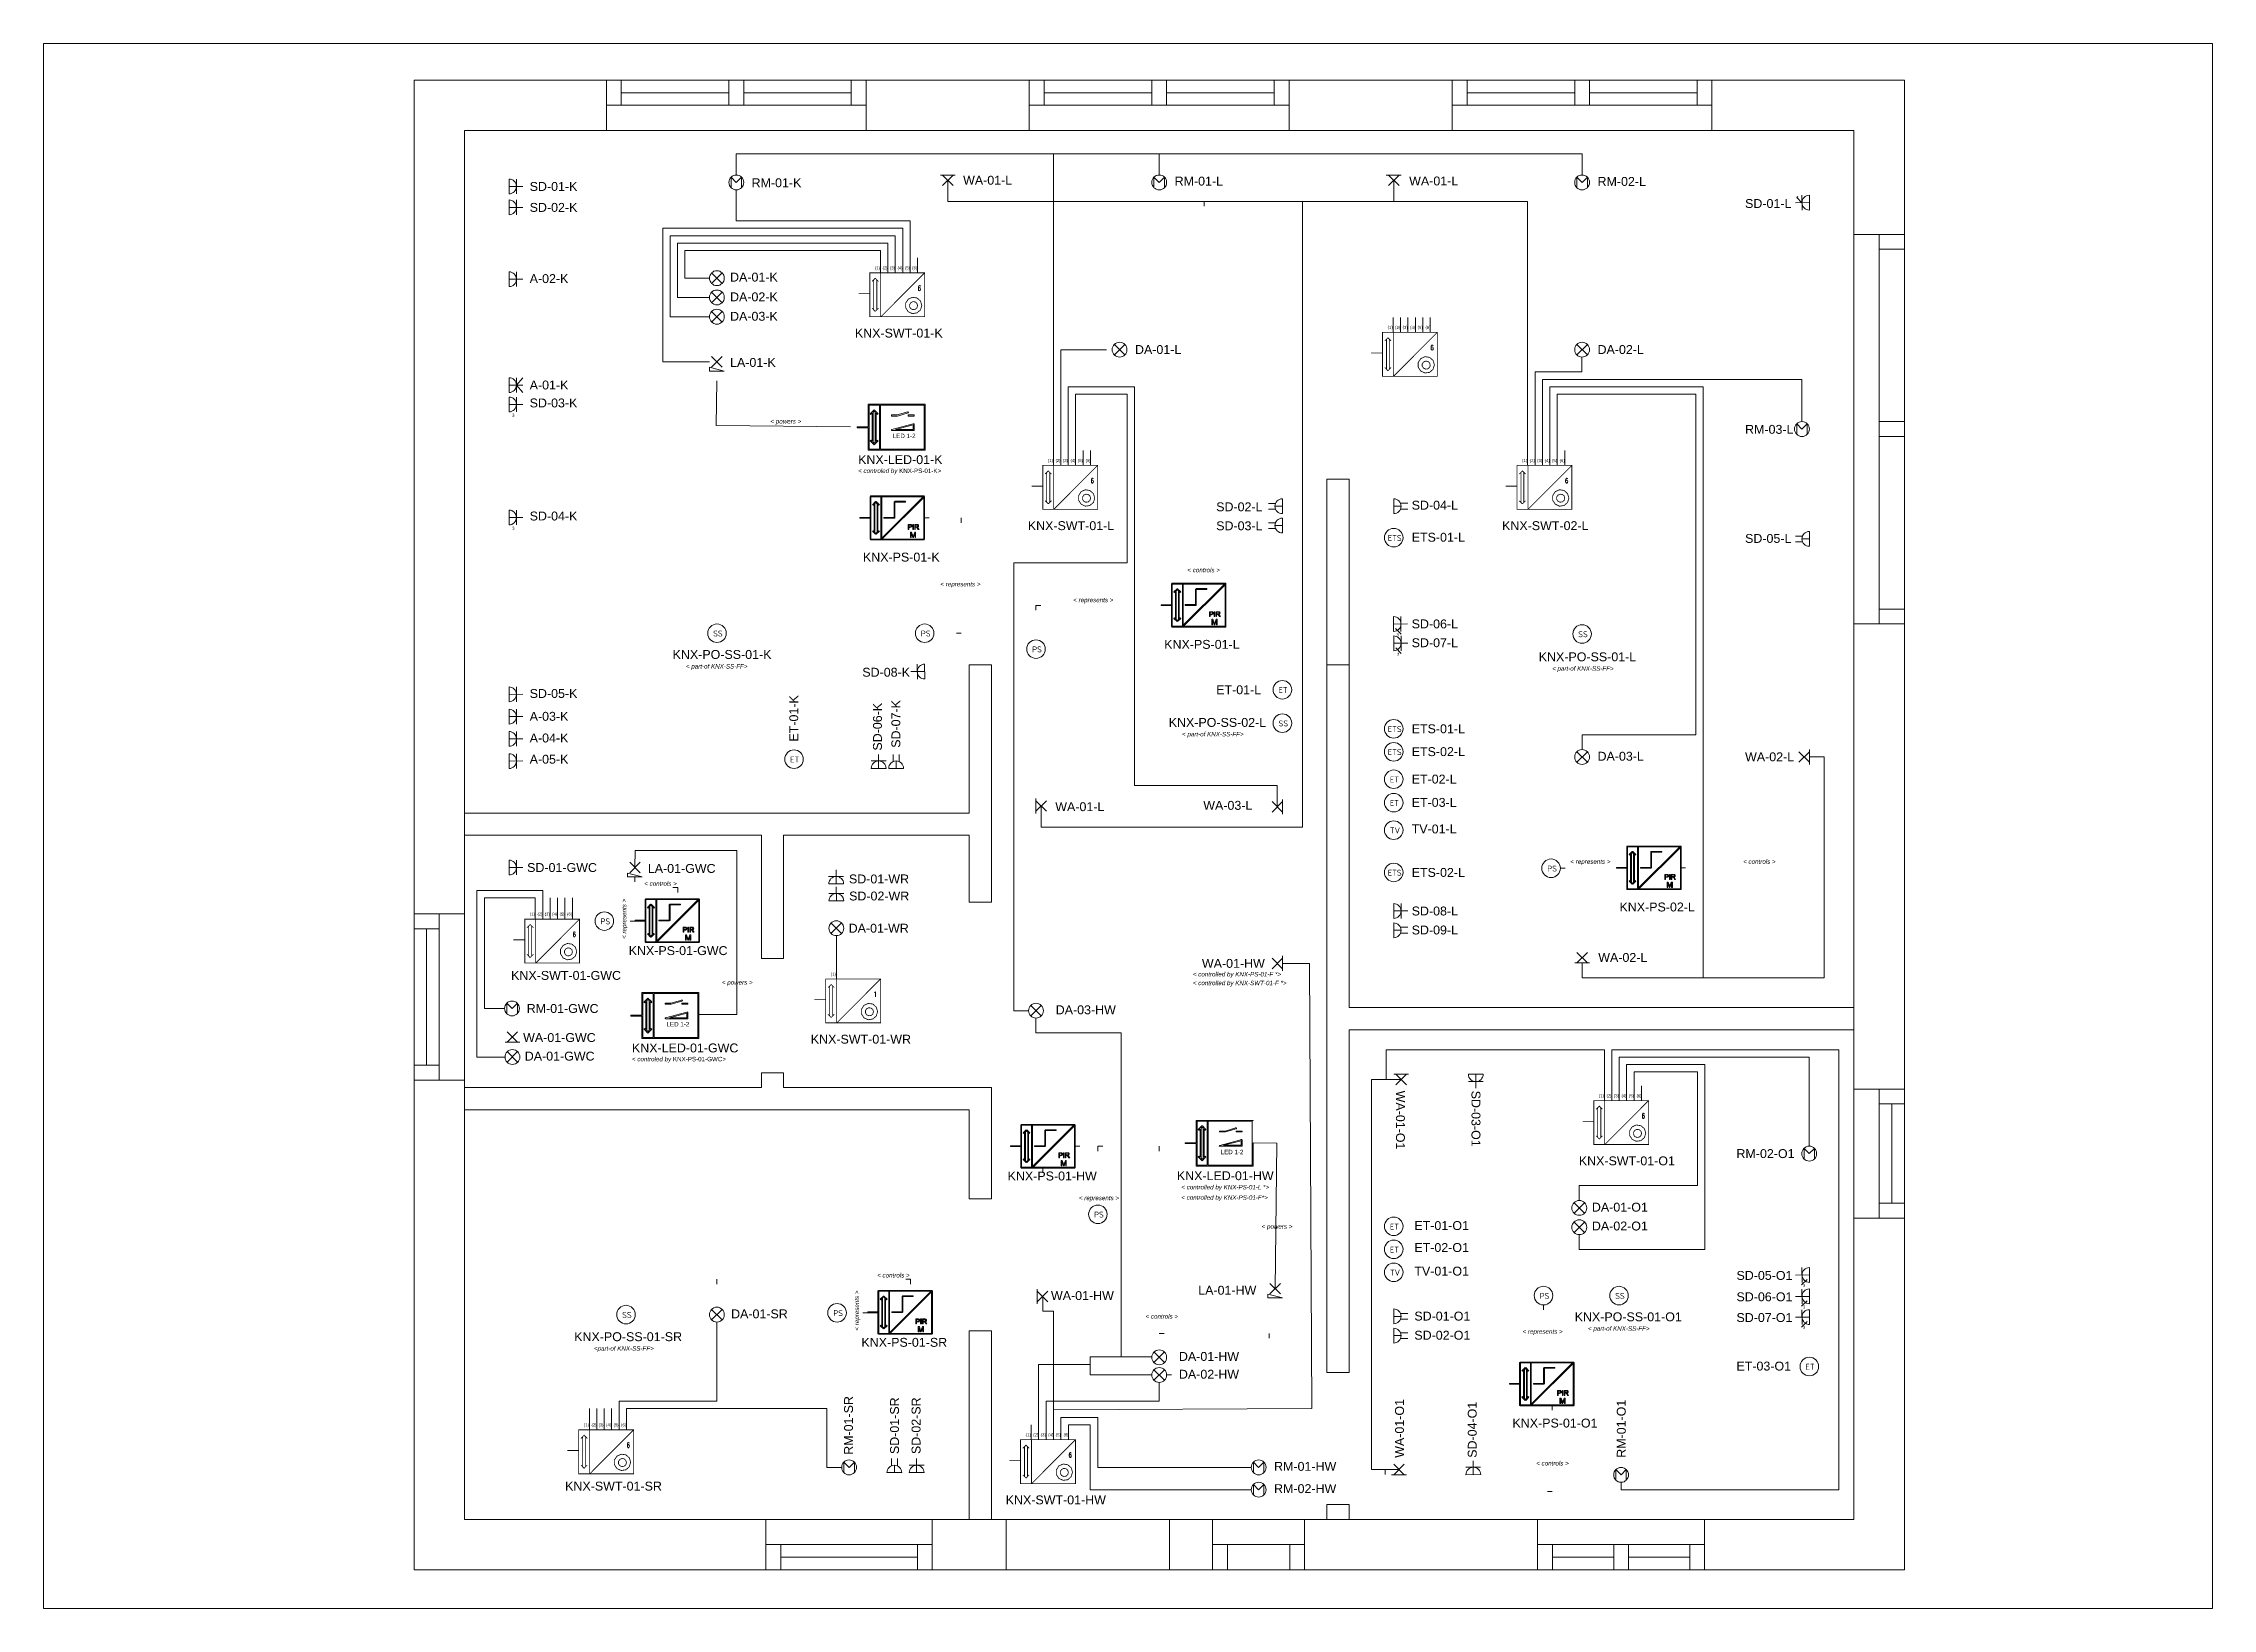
# Paper-space layout 'ISO A3 Layout' of a CAD drawing. Header units: millimetres. Extents: x 15 to 824, y 5 to 589.
# The model-space entities are those that its viewports show. They can reach past a viewport. Long polylines and large blocks are cut down to what shows.
import ezdxf
from ezdxf.enums import TextEntityAlignment as Align

# ---------------------------------------------------------------- set-up
doc = ezdxf.new("R2010")
doc.units = ezdxf.units.MM
doc.header["$LTSCALE"] = 10
for name, pattern in [('ACAD_ISO02W100', [15, 12, -3]), ('AI-Linetype-20', [32.166085, 21.44411, -3.573992, 3.573992, -3.573992]), ('DOT2', [3.175, 0, -3.175])]:
    doc.linetypes.add(name, pattern=pattern)
for name, color, linetype in [('00-FP01-Walls', 7, 'Continuous'), ('00-FP01-Walls_Internal', 7, 'Continuous'), ('00-FP01-Windows', 7, 'Continuous'), ('02-EG-WR-Outlets_Schematic', 7, 'Continuous'), ('03-EG-HW-Light_Schematic', 7, 'Continuous'), ('03-EG-L-Outlets_Schematic', 7, 'Continuous'), ('03-EG-O1-Outlets_Schematic', 7, 'Continuous'), ('03-EG-SR-Outlets_Schematic', 7, 'Continuous'), ('03-EG-WR-Light_Schematic', 7, 'Continuous'), ('04-EG-HW-Misc_Schematic', 7, 'Continuous'), ('04-EG-L-Light_Schematic', 7, 'Continuous'), ('04-EG-O1-Media_Schematic', 7, 'Continuous'), ('04-EG-SR-Light_Schematic', 7, 'Continuous'), ('05-EG-GWC-Misc_Schematic', 7, 'Continuous'), ('05-EG-L-Media_Schematic', 7, 'Continuous'), ('05-EG-O1-Misc_Schematic', 7, 'Continuous'), ('05-EG-SR-Misc_Schematic', 7, 'Continuous'), ('06-EG-GWC-Smart_Schematic', 7, 'Continuous'), ('06-EG-HW-Smart_Schematic', 7, 'Continuous'), ('06-EG-L-Misc_Schematic', 7, 'Continuous'), ('06-EG-O1-Smart_Schematic', 7, 'Continuous'), ('06-EG-SR-Smart_Schematic', 7, 'Continuous'), ('06-EG-WR-Smart_Schematic', 7, 'Continuous'), ('07-EG-GWC-Power_Outlets', 7, 'Continuous'), ('07-EG-O1-Light_Schematic', 7, 'Continuous'), ('08-EG-GWC-Light_Schematic', 7, 'Continuous'), ('08-EG-L-Smart_Schematic', 7, 'Continuous'), ('13-EG-K-Smart_Schematic', 7, 'Continuous'), ('14-EG-K-Outlets_Schematic', 7, 'Continuous'), ('15-EG-K-Light_Schematic', 7, 'Continuous'), ('16-EG-K-Media_Schematic', 7, 'Continuous'), ('17-EG-K-Misc_Schematic', 7, 'Continuous')]:
    doc.layers.add(name, color=color, linetype=linetype)
doc.styles.add('ISO Proportional', font='isocp.shx')
doc.styles.add('SN0', font='ROMANS', dxfattribs={"width": 0.002083})
doc.styles.get("Standard").update_dxf_attribs({"font": 'Arial.ttf'})

msp = doc.modelspace()

# ---------------------------------------------------------------- linework, layer by layer
at = {"layer": '00-FP01-Walls', "color": 7, "lineweight": 20}
for points in [[(20332, 26369), (23032, 26369), (27732, 26369), (29332, 26369), (29332, 18699), (29332, 16329), (27992, 16329), (19292, 16329), (19292, 26369)], [(20632, 16669), (28992, 16669), (28992, 18699), (28992, 26029), (27732, 26029), (23032, 26029), (22332, 26029), (19632, 26029), (19632, 23637), (19632, 16669)]]:
    msp.add_lwpolyline(points, close=True, dxfattribs=at)
at = {"layer": '00-FP01-Walls_Internal', "color": 7, "linetype": 'ACAD_ISO02W100', "lineweight": 20}
msp.add_lwpolyline([(25442, 22429), (25442, 23679), (25592, 23679), (25592, 22429)], dxfattribs=at)
at = {"layer": '00-FP01-Walls_Internal', "color": 7, "lineweight": 20}
for points in [[(19632, 21429), (23032, 21429), (23032, 22429), (23182, 22429), (23182, 20829), (23032, 20829), (23032, 21279), (21782, 21279), (21782, 20449), (21632, 20449), (21632, 21279), (19632, 21279)], [(28992, 19969), (25592, 19969), (25592, 17659), (25442, 17659), (25442, 22429), (25592, 22429), (25592, 20119), (28992, 20119)], [(19632, 19429), (23032, 19429), (23032, 18829), (23182, 18829), (23182, 19579), (23032, 19579), (21782, 19579), (21782, 19679), (21632, 19679), (21632, 19579), (19632, 19579)], [(23032, 16669), (23032, 17939), (23182, 17939), (23182, 16669)], [(25592, 16669), (25592, 16769), (25442, 16769), (25442, 16669)]]:
    msp.add_lwpolyline(points, dxfattribs=at)
at = {"layer": '00-FP01-Windows', "color": 7, "lineweight": 20}
for p, q in [((20688, 26369), (20688, 26199)), ((20688, 26369), (20688, 26199)), ((21413, 26369), (21413, 26199)), ((21413, 26369), (21413, 26199)), ((21513, 26369), (21513, 26199)), ((21513, 26369), (21513, 26199)), ((22238, 26369), (22238, 26199)), ((22238, 26369), (22238, 26199)), ((23537, 26369), (23537, 26199)), ((24262, 26369), (24262, 26199)), ((24362, 26369), (24362, 26199)), ((25087, 26369), (25087, 26199)), ((26386, 26369), (26386, 26199)), ((27111, 26369), (27111, 26199)), ((27211, 26369), (27211, 26199)), ((27936, 26369), (27936, 26199)), ((20588, 26199), (22338, 26199)), ((20588, 26199), (22338, 26199)), ((20688, 26284), (21413, 26284)), ((20688, 26284), (21413, 26284)), ((21513, 26284), (22238, 26284)), ((21513, 26284), (22238, 26284)), ((23437, 26199), (25187, 26199)), ((23537, 26284), (24262, 26284)), ((24362, 26284), (25087, 26284)), ((26286, 26199), (28036, 26199)), ((26386, 26284), (27111, 26284)), ((27211, 26284), (27936, 26284)), ((29332, 24067), (29162, 24067)), ((29332, 23967), (29162, 23967)), ((28992, 22704), (29332, 22704)), ((19632, 20749), (19292, 20749)), ((19292, 20749), (19292, 19629)), ((19632, 20749), (19632, 19629)), ((28992, 19569), (28992, 18699)), ((29332, 19569), (29332, 18699)), ((28992, 18699), (29332, 18699)), ((21663, 16669), (21663, 16329)), ((21663, 16669), (22783, 16669)), ((24672, 16669), (24672, 16329)), ((27986, 16499), (26861, 16499)), ((26961, 16499), (26961, 16329)), ((26961, 16414), (27374, 16414)), ((27374, 16499), (27374, 16329)), ((27474, 16499), (27474, 16329)), ((27474, 16414), (27886, 16414)), ((27886, 16499), (27886, 16329)), ((21663, 16329), (22783, 16329))]:
    msp.add_line(p, q, dxfattribs=at)
at = {"layer": '00-FP01-Windows', "lineweight": 20}
for p, q in [((29332, 25329), (28992, 25329)), ((28992, 22704), (28992, 25329)), ((29162, 22704), (29162, 25329)), ((29332, 22704), (29332, 25329)), ((29332, 25229), (29162, 25229)), ((29332, 22804), (29162, 22804)), ((29332, 22704), (28992, 22704)), ((19292, 20749), (19632, 20749)), ((19292, 20649), (19462, 20649)), ((19377, 20649), (19377, 19729)), ((19462, 20749), (19462, 19629)), ((19292, 19729), (19462, 19729)), ((19292, 19629), (19632, 19629)), ((29332, 19569), (28992, 19569)), ((29162, 18699), (29162, 19569)), ((29332, 19469), (29162, 19469)), ((29247, 18799), (29247, 19469)), ((29332, 18799), (29162, 18799)), ((21663, 16329), (21663, 16669)), ((22783, 16329), (22783, 16669)), ((24672, 16669), (25292, 16669)), ((25292, 16329), (25292, 16669)), ((21663, 16499), (22783, 16499)), ((21763, 16329), (21763, 16499)), ((21763, 16414), (22683, 16414)), ((22683, 16329), (22683, 16499)), ((24672, 16499), (25292, 16499)), ((24772, 16329), (24772, 16499)), ((25192, 16329), (25192, 16499)), ((24672, 16329), (25292, 16329))]:
    msp.add_line(p, q, dxfattribs=at)
at = {"layer": '00-FP01-Windows', "color": 7, "lineweight": 20}
for points in [[(20588, 26029), (22338, 26029), (22338, 26369), (20588, 26369)], [(20588, 26029), (22338, 26029), (22338, 26369), (20588, 26369)], [(23437, 26029), (25187, 26029), (25187, 26369), (23437, 26369)], [(26286, 26029), (28036, 26029), (28036, 26369), (26286, 26369)], [(23282, 16669), (24382, 16669), (24382, 16329), (23282, 16329)], [(26861, 16669), (27986, 16669), (27986, 16329), (26861, 16329)]]:
    msp.add_lwpolyline(points, close=True, dxfattribs=at)
at = {"layer": '02-EG-WR-Outlets_Schematic', "color": 7, "lineweight": 15}
for p, q in [((22136, 20952), (22135, 21046)), ((22085, 21002), (22185, 21002)), ((22086, 20952), (22186, 20952)), ((22137, 20837), (22136, 20931)), ((22087, 20887), (22187, 20887)), ((22087, 20837), (22187, 20837))]:
    msp.add_line(p, q, dxfattribs=at)
for centre in [(22136, 20952), (22137, 20837)]:
    msp.add_arc(centre, 50, 0.3178, 180.3178, dxfattribs=at)
at = {"layer": '03-EG-HW-Light_Schematic', "color": 7, "lineweight": 20}
for p, q in [((25142, 20366), (25142, 20466)), ((25142, 20380), (25072, 20451)), ((25072, 20380), (25142, 20451)), ((23447, 20062), (23518, 20133)), ((23447, 20133), (23518, 20062)), ((23491, 18221), (23491, 18121)), ((23491, 18207), (23562, 18136)), ((23562, 18207), (23491, 18136)), ((25043, 18187), (25142, 18161)), ((25058, 18188), (25129, 18258)), ((25058, 18258), (25129, 18188)), ((24277, 17726), (24348, 17797)), ((24277, 17797), (24348, 17726)), ((24277, 17607), (24348, 17677)), ((24277, 17677), (24348, 17607))]:
    msp.add_line(p, q, dxfattribs=at)
msp.add_lwpolyline([(25142, 18161), (25043, 18161), (25043, 18187)], dxfattribs=at)
for centre in [(23482, 20097), (24312, 17761), (24312, 17642)]:
    msp.add_circle(centre, 50, dxfattribs=at)
at = {"layer": '03-EG-L-Outlets_Schematic', "color": 7, "lineweight": 15}
for p, q in [((28607, 25578), (28614, 25585)), ((28642, 25542), (28607, 25578)), ((28643, 25493), (28642, 25593)), ((28693, 25493), (28692, 25593)), ((28692, 25543), (28598, 25542)), ((25142, 23447), (25142, 23547)), ((25892, 23547), (25892, 23447)), ((25096, 23516), (25048, 23516)), ((25096, 23477), (25048, 23477)), ((25096, 23386), (25048, 23386)), ((25092, 23497), (25142, 23497)), ((25142, 23317), (25142, 23417)), ((25942, 23497), (25892, 23497)), ((25938, 23517), (25987, 23517)), ((25938, 23478), (25987, 23478)), ((25096, 23347), (25048, 23347)), ((25092, 23367), (25142, 23367)), ((28646, 23296), (28598, 23296)), ((28646, 23257), (28598, 23257)), ((28642, 23277), (28692, 23277)), ((28692, 23227), (28692, 23327)), ((25891, 22753), (25891, 22653)), ((25891, 22703), (25985, 22704)), ((25905, 22672), (25942, 22635)), ((25941, 22753), (25941, 22653)), ((25892, 22623), (25892, 22523)), ((25892, 22573), (25986, 22574)), ((25906, 22542), (25943, 22505)), ((25942, 22623), (25942, 22523)), ((25892, 20819), (25892, 20719)), ((25892, 20769), (25986, 20770)), ((25942, 20819), (25942, 20719)), ((25892, 20689), (25892, 20589)), ((25942, 20639), (25892, 20639)), ((25938, 20659), (25987, 20659)), ((25938, 20620), (25987, 20620))]:
    msp.add_line(p, q, dxfattribs=at)
for centre, start, end in [((28692, 25543), 90.3178, 270.3178), ((25142, 23497), 90, 270), ((25892, 23497), 270, 90), ((25142, 23367), 90, 270), ((28692, 23277), 90, 270), ((25891, 22703), 270, 90), ((25892, 22573), 270, 90), ((25892, 20769), 270, 90), ((25892, 20639), 270, 90)]:
    msp.add_arc(centre, 50, start, end, dxfattribs=at)
at = {"layer": '03-EG-O1-Outlets_Schematic', "color": 7, "lineweight": 15}
for p, q in [((26495, 19670), (26395, 19669)), ((26495, 19620), (26395, 19619)), ((26445, 19669), (26446, 19575)), ((28693, 18316), (28599, 18315)), ((28678, 18286), (28640, 18249)), ((28643, 18266), (28642, 18366)), ((28693, 18266), (28692, 18366)), ((28693, 18172), (28599, 18171)), ((28678, 18142), (28640, 18105)), ((28643, 18121), (28642, 18221)), ((28693, 18122), (28692, 18222)), ((25892, 18087), (25892, 17987)), ((25942, 18037), (25892, 18037)), ((25938, 18057), (25986, 18057)), ((25938, 18018), (25986, 18018)), ((28693, 18032), (28599, 18031)), ((28678, 18002), (28640, 17965)), ((28643, 17982), (28642, 18082)), ((28693, 17982), (28692, 18082)), ((25892, 17957), (25892, 17857)), ((25942, 17907), (25892, 17907)), ((25938, 17927), (25986, 17927)), ((25938, 17888), (25986, 17888)), ((26377, 17020), (26477, 17021)), ((26378, 16970), (26478, 16971)), ((26428, 16970), (26427, 17064))]:
    msp.add_line(p, q, dxfattribs=at)
for centre, start, end in [((26445, 19669), 180.3178, 0.3178), ((28693, 18316), 90.3178, 270.3178), ((28693, 18172), 90.3178, 270.3178), ((25892, 18037), 270, 90), ((28693, 18032), 90.3178, 270.3178), ((25892, 17907), 270, 90), ((26428, 16970), 0.3178, 180.3178)]:
    msp.add_arc(centre, 50, start, end, dxfattribs=at)
at = {"layer": '03-EG-SR-Outlets_Schematic', "color": 7, "lineweight": 15}
for p, q in [((22478, 16984), (22578, 16984)), ((22508, 17029), (22508, 17078)), ((22528, 17034), (22528, 16984)), ((22548, 17030), (22548, 17078)), ((22628, 17034), (22728, 17034)), ((22628, 16984), (22728, 16984)), ((22678, 16984), (22677, 17078))]:
    msp.add_line(p, q, dxfattribs=at)
for centre, start, end in [((22528, 16984), 0, 180), ((22678, 16984), 0.3178, 180.3178)]:
    msp.add_arc(centre, 50, start, end, dxfattribs=at)
at = {"layer": '03-EG-WR-Light_Schematic', "color": 7, "lineweight": 15}
for p, q in [((22101, 20618), (22172, 20689)), ((22101, 20689), (22172, 20618))]:
    msp.add_line(p, q, dxfattribs=at)
msp.add_circle((22137, 20653), 50, dxfattribs=at)
at = {"layer": '04-EG-HW-Misc_Schematic', "color": 7, "lineweight": 15}
for p, q in [((24982, 17019), (24947, 17054)), ((24947, 17054), (24947, 16984)), ((25018, 17054), (24982, 17019)), ((25018, 17054), (25018, 16984)), ((24982, 16869), (24947, 16904)), ((24947, 16904), (24947, 16834)), ((25018, 16904), (24982, 16869)), ((25018, 16904), (25018, 16834))]:
    msp.add_line(p, q, dxfattribs=at)
for centre in [(24982, 17019), (24982, 16869)]:
    msp.add_circle(centre, 50, dxfattribs=at)
at = {"layer": '04-EG-L-Light_Schematic', "color": 7, "lineweight": 15}
for p, q in [((22938, 25729), (22838, 25729)), ((22923, 25729), (22852, 25658)), ((22923, 25658), (22852, 25729)), ((25942, 25729), (25842, 25729)), ((25928, 25729), (25857, 25658)), ((25928, 25658), (25857, 25729)), ((24010, 24517), (24081, 24587)), ((24010, 24587), (24081, 24517)), ((27126, 24517), (27197, 24587)), ((27126, 24587), (27197, 24517)), ((27126, 21772), (27197, 21842)), ((27126, 21842), (27197, 21772)), ((28692, 21772), (28622, 21842)), ((28622, 21772), (28692, 21842)), ((28692, 21757), (28692, 21857)), ((23482, 21527), (23482, 21427)), ((23482, 21512), (23553, 21442)), ((23553, 21512), (23482, 21442)), ((25142, 21436), (25072, 21506)), ((25072, 21436), (25142, 21506)), ((25142, 21421), (25142, 21521)), ((27126, 20419), (27197, 20490)), ((27126, 20490), (27197, 20419)), ((27111, 20419), (27211, 20419))]:
    msp.add_line(p, q, dxfattribs=at)
for centre in [(24045, 24552), (27161, 24552), (27161, 21807)]:
    msp.add_circle(centre, 50, dxfattribs=at)
at = {"layer": '04-EG-O1-Media_Schematic', "color": 7, "lineweight": 15}
for centre in [(25892, 18644), (25892, 18489), (25892, 18334), (28692, 17699)]:
    msp.add_circle(centre, 62.5, dxfattribs=at)
at = {"layer": '04-EG-SR-Light_Schematic', "color": 7, "lineweight": 15}
for p, q in [((21297, 18014), (21368, 18084)), ((21297, 18084), (21368, 18014))]:
    msp.add_line(p, q, dxfattribs=at)
msp.add_circle((21332, 18049), 50, dxfattribs=at)
at = {"layer": '05-EG-GWC-Misc_Schematic', "color": 7, "lineweight": 15}
for p, q in [((19952, 20112), (19917, 20147)), ((19917, 20147), (19917, 20077)), ((19988, 20147), (19952, 20112)), ((19988, 20147), (19988, 20077))]:
    msp.add_line(p, q, dxfattribs=at)
msp.add_circle((19952, 20112), 50, dxfattribs=at)
at = {"layer": '05-EG-L-Media_Schematic', "color": 7, "lineweight": 15}
for centre in [(25892, 23285), (25142, 22260), (25892, 21997), (25892, 21842), (25892, 21657), (25892, 21499), (25892, 21314), (25892, 21029)]:
    msp.add_circle(centre, 62.5, dxfattribs=at)
at = {"layer": '05-EG-O1-Misc_Schematic', "color": 7, "lineweight": 15}
for p, q in [((28691, 19134), (28656, 19169)), ((28656, 19169), (28656, 19099)), ((28726, 19169), (28691, 19134)), ((28726, 19169), (28726, 19099)), ((27424, 16969), (27388, 17004)), ((27388, 17004), (27388, 16934)), ((27459, 17004), (27424, 16969)), ((27459, 17004), (27459, 16934))]:
    msp.add_line(p, q, dxfattribs=at)
for centre in [(28691, 19134), (27424, 16969)]:
    msp.add_circle(centre, 50, dxfattribs=at)
at = {"layer": '05-EG-SR-Misc_Schematic', "color": 7, "lineweight": 15}
for p, q in [((22223, 17019), (22188, 17054)), ((22188, 17054), (22188, 16984)), ((22259, 17054), (22223, 17019)), ((22259, 17054), (22259, 16984))]:
    msp.add_line(p, q, dxfattribs=at)
msp.add_circle((22223, 17019), 50, dxfattribs=at)
at = {"layer": '06-EG-GWC-Smart_Schematic', "color": 3, "linetype": 'AI-Linetype-20', "lineweight": 15}
for p, q in [((19716, 20907), (20159, 20907)), ((19716, 19785), (19716, 20907)), ((20159, 20714), (20159, 20907)), ((19766, 20857), (20109, 20857)), ((19766, 20112), (19766, 20857)), ((20109, 20714), (20109, 20857)), ((20209, 20714), (20209, 20857)), ((20259, 20714), (20259, 20857)), ((20309, 20714), (20309, 20857)), ((20359, 20714), (20359, 20857)), ((19766, 20112), (19902, 20112)), ((19716, 19785), (19905, 19785))]:
    msp.add_line(p, q, dxfattribs=at)
at = {"layer": '06-EG-GWC-Smart_Schematic', "color": 1, "linetype": 'Continuous', "lineweight": 15}
for points in [[(20780, 21062), (20781, 21176)], [(21466, 21176), (20781, 21176)], [(21466, 20071), (21466, 21176)], [(21466, 20072), (21211, 20072)]]:
    msp.add_lwpolyline(points, dxfattribs=at)
at = {"layer": '06-EG-GWC-Smart_Schematic', "color": 7, "linetype": 'DOT2', "lineweight": 15}
for points in [[(20779, 20999), (20779, 20927)], [(21069, 20927), (20779, 20927)], [(21069, 20927), (21069, 20848)], [(20781, 20701), (20637, 20701)]]:
    msp.add_lwpolyline(points, dxfattribs=at)
at = {"layer": '06-EG-GWC-Smart_Schematic', "color": 7, "linetype": 'Continuous', "lineweight": 15, "const_width": 5.48}
for points in [[(20038, 20714), (20111, 20714), (20111, 20418), (20038, 20418), (20038, 20714)], [(20074, 20678), (20053, 20656), (20074, 20678), (20096, 20656), (20074, 20678)], [(20064, 20667), (20064, 20466)], [(20085, 20667), (20085, 20466)], [(20111, 20714), (20407, 20714), (20407, 20418), (20111, 20418), (20111, 20714)], [(20407, 20714), (20112, 20418)], [(19962, 20575), (20037, 20575)], [(20074, 20455), (20053, 20477)], [(20096, 20477), (20074, 20455)], [(20388, 20495), (20379, 20525), (20355, 20546), (20324, 20550), (20296, 20537), (20279, 20511), (20279, 20480), (20296, 20453), (20324, 20440), (20355, 20445), (20379, 20465), (20388, 20495), (20388, 20495)], [(20359, 20494), (20355, 20508), (20343, 20518), (20328, 20521), (20314, 20514), (20306, 20501), (20306, 20486), (20314, 20473), (20328, 20466), (20343, 20469), (20355, 20479), (20359, 20494), (20359, 20494)]]:
    msp.add_lwpolyline(points, dxfattribs=at)
at = {"layer": '06-EG-GWC-Smart_Schematic', "color": 7, "lineweight": 15}
msp.add_circle((20574, 20701), 62.5, dxfattribs=at)
at = {"layer": '06-EG-GWC-Smart_Schematic', "color": 7, "linetype": 'Continuous', "lineweight": 15}
for points, knots in [([(20854, 20559), (20854, 20559), (20849, 20559), (20849, 20559), (20849, 20559), (20849, 20559), (20849, 20848), (20849, 20848), (20849, 20848), (20849, 20848), (20854, 20848), (20854, 20848), (20854, 20848), (20854, 20848), (20854, 20559), (20854, 20559)], [0, 0, 0, 0, 0.2, 0.2, 0.2, 0.2, 0.4, 0.4, 0.4, 0.4, 0.6, 0.6, 0.6, 0.6, 1, 1, 1, 1]), ([(20852, 20846), (20852, 20846), (20852, 20851), (20852, 20851), (20852, 20851), (20852, 20851), (20924, 20851), (20924, 20851), (20924, 20851), (20924, 20851), (20924, 20846), (20924, 20846), (20924, 20846), (20924, 20846), (20852, 20846), (20852, 20846)], [0, 0, 0, 0, 0.2, 0.2, 0.2, 0.2, 0.4, 0.4, 0.4, 0.4, 0.6, 0.6, 0.6, 0.6, 1, 1, 1, 1]), ([(20886, 20814), (20886, 20814), (20890, 20810), (20890, 20810), (20890, 20810), (20890, 20810), (20869, 20789), (20869, 20789), (20869, 20789), (20869, 20789), (20865, 20793), (20865, 20793), (20865, 20793), (20865, 20793), (20886, 20814), (20886, 20814)], [0, 0, 0, 0, 0.2, 0.2, 0.2, 0.2, 0.4, 0.4, 0.4, 0.4, 0.6, 0.6, 0.6, 0.6, 1, 1, 1, 1]), ([(20869, 20789), (20869, 20789), (20865, 20793), (20865, 20793), (20865, 20793), (20865, 20793), (20886, 20814), (20886, 20814), (20886, 20814), (20886, 20814), (20890, 20811), (20890, 20811), (20890, 20811), (20890, 20811), (20869, 20789), (20869, 20789)], [0, 0, 0, 0, 0.2, 0.2, 0.2, 0.2, 0.4, 0.4, 0.4, 0.4, 0.6, 0.6, 0.6, 0.6, 1, 1, 1, 1]), ([(20875, 20802), (20875, 20802), (20880, 20802), (20880, 20802), (20880, 20802), (20880, 20802), (20880, 20605), (20880, 20605), (20880, 20605), (20880, 20605), (20875, 20605), (20875, 20605), (20875, 20605), (20875, 20605), (20875, 20802), (20875, 20802)], [0, 0, 0, 0, 0.2, 0.2, 0.2, 0.2, 0.4, 0.4, 0.4, 0.4, 0.6, 0.6, 0.6, 0.6, 1, 1, 1, 1]), ([(20886, 20811), (20886, 20811), (20890, 20814), (20890, 20814), (20890, 20814), (20890, 20814), (20911, 20793), (20911, 20793), (20911, 20793), (20911, 20793), (20907, 20789), (20907, 20789), (20907, 20789), (20907, 20789), (20886, 20811), (20886, 20811)], [0, 0, 0, 0, 0.2, 0.2, 0.2, 0.2, 0.4, 0.4, 0.4, 0.4, 0.6, 0.6, 0.6, 0.6, 1, 1, 1, 1]), ([(20911, 20793), (20911, 20793), (20907, 20789), (20907, 20789), (20907, 20789), (20907, 20789), (20886, 20810), (20886, 20810), (20886, 20810), (20886, 20810), (20889, 20814), (20889, 20814), (20889, 20814), (20889, 20814), (20911, 20793), (20911, 20793)], [0, 0, 0, 0, 0.2, 0.2, 0.2, 0.2, 0.4, 0.4, 0.4, 0.4, 0.6, 0.6, 0.6, 0.6, 1, 1, 1, 1]), ([(20896, 20802), (20896, 20802), (20901, 20802), (20901, 20802), (20901, 20802), (20901, 20802), (20901, 20605), (20901, 20605), (20901, 20605), (20901, 20605), (20896, 20605), (20896, 20605), (20896, 20605), (20896, 20605), (20896, 20802), (20896, 20802)], [0, 0, 0, 0, 0.2, 0.2, 0.2, 0.2, 0.4, 0.4, 0.4, 0.4, 0.6, 0.6, 0.6, 0.6, 1, 1, 1, 1]), ([(20927, 20559), (20927, 20559), (20922, 20559), (20922, 20559), (20922, 20559), (20922, 20559), (20922, 20848), (20922, 20848), (20922, 20848), (20922, 20848), (20927, 20848), (20927, 20848), (20927, 20848), (20927, 20848), (20927, 20559), (20927, 20559)], [0, 0, 0, 0, 0.2, 0.2, 0.2, 0.2, 0.4, 0.4, 0.4, 0.4, 0.6, 0.6, 0.6, 0.6, 1, 1, 1, 1]), ([(20922, 20848), (20922, 20848), (20927, 20848), (20927, 20848), (20927, 20848), (20927, 20848), (20927, 20559), (20927, 20559), (20927, 20559), (20927, 20559), (20922, 20559), (20922, 20559), (20922, 20559), (20922, 20559), (20922, 20848), (20922, 20848)], [0, 0, 0, 0, 0.2, 0.2, 0.2, 0.2, 0.4, 0.4, 0.4, 0.4, 0.6, 0.6, 0.6, 0.6, 1, 1, 1, 1]), ([(20924, 20846), (20924, 20846), (20924, 20851), (20924, 20851), (20924, 20851), (20924, 20851), (21214, 20851), (21214, 20851), (21214, 20851), (21214, 20851), (21214, 20846), (21214, 20846), (21214, 20846), (21214, 20846), (20924, 20846), (20924, 20846)], [0, 0, 0, 0, 0.2, 0.2, 0.2, 0.2, 0.4, 0.4, 0.4, 0.4, 0.6, 0.6, 0.6, 0.6, 1, 1, 1, 1]), ([(21211, 20850), (21211, 20850), (21215, 20846), (21215, 20846), (21215, 20846), (21215, 20846), (20928, 20560), (20928, 20560), (20928, 20560), (20928, 20560), (20924, 20563), (20924, 20563), (20924, 20563), (20924, 20563), (21211, 20850), (21211, 20850)], [0, 0, 0, 0, 0.2, 0.2, 0.2, 0.2, 0.4, 0.4, 0.4, 0.4, 0.6, 0.6, 0.6, 0.6, 1, 1, 1, 1]), ([(21017, 20705), (21017, 20705), (21011, 20705), (21011, 20705), (21011, 20705), (21011, 20705), (21011, 20813), (21011, 20813), (21011, 20813), (21011, 20813), (21017, 20813), (21017, 20813), (21017, 20813), (21017, 20813), (21017, 20705), (21017, 20705)], [0, 0, 0, 0, 0.2, 0.2, 0.2, 0.2, 0.4, 0.4, 0.4, 0.4, 0.6, 0.6, 0.6, 0.6, 1, 1, 1, 1]), ([(21014, 20810), (21014, 20810), (21014, 20815), (21014, 20815), (21014, 20815), (21014, 20815), (21087, 20815), (21087, 20815), (21087, 20815), (21087, 20815), (21087, 20810), (21087, 20810), (21087, 20810), (21087, 20810), (21014, 20810), (21014, 20810)], [0, 0, 0, 0, 0.2, 0.2, 0.2, 0.2, 0.4, 0.4, 0.4, 0.4, 0.6, 0.6, 0.6, 0.6, 1, 1, 1, 1]), ([(21211, 20848), (21211, 20848), (21216, 20848), (21216, 20848), (21216, 20848), (21216, 20848), (21216, 20559), (21216, 20559), (21216, 20559), (21216, 20559), (21211, 20559), (21211, 20559), (21211, 20559), (21211, 20559), (21211, 20848), (21211, 20848)], [0, 0, 0, 0, 0.2, 0.2, 0.2, 0.2, 0.4, 0.4, 0.4, 0.4, 0.6, 0.6, 0.6, 0.6, 1, 1, 1, 1]), ([(20781, 20701), (20781, 20701), (20781, 20707), (20781, 20707), (20781, 20707), (20781, 20707), (20852, 20707), (20852, 20707), (20852, 20707), (20852, 20707), (20852, 20701), (20852, 20701), (20852, 20701), (20852, 20701), (20781, 20701), (20781, 20701)], [0, 0, 0, 0, 0.2, 0.2, 0.2, 0.2, 0.4, 0.4, 0.4, 0.4, 0.6, 0.6, 0.6, 0.6, 1, 1, 1, 1]), ([(20890, 20597), (20890, 20597), (20886, 20593), (20886, 20593), (20886, 20593), (20886, 20593), (20865, 20614), (20865, 20614), (20865, 20614), (20865, 20614), (20869, 20618), (20869, 20618), (20869, 20618), (20869, 20618), (20890, 20597), (20890, 20597)], [0, 0, 0, 0, 0.2, 0.2, 0.2, 0.2, 0.4, 0.4, 0.4, 0.4, 0.6, 0.6, 0.6, 0.6, 1, 1, 1, 1]), ([(20907, 20618), (20907, 20618), (20911, 20614), (20911, 20614), (20911, 20614), (20911, 20614), (20889, 20593), (20889, 20593), (20889, 20593), (20889, 20593), (20886, 20597), (20886, 20597), (20886, 20597), (20886, 20597), (20907, 20618), (20907, 20618)], [0, 0, 0, 0, 0.2, 0.2, 0.2, 0.2, 0.4, 0.4, 0.4, 0.4, 0.6, 0.6, 0.6, 0.6, 1, 1, 1, 1]), ([(20942, 20702), (20942, 20702), (20942, 20707), (20942, 20707), (20942, 20707), (20942, 20707), (21014, 20707), (21014, 20707), (21014, 20707), (21014, 20707), (21014, 20702), (21014, 20702), (21014, 20702), (21014, 20702), (20942, 20702), (20942, 20702)], [0, 0, 0, 0, 0.2, 0.2, 0.2, 0.2, 0.4, 0.4, 0.4, 0.4, 0.6, 0.6, 0.6, 0.6, 1, 1, 1, 1]), ([(21105, 20626), (21105, 20626), (21105, 20660), (21105, 20660), (21105, 20660), (21105, 20660), (21117, 20660), (21117, 20660), (21117, 20660), (21120, 20660), (21121, 20660), (21123, 20659), (21123, 20659), (21124, 20659), (21126, 20659), (21127, 20658), (21127, 20658), (21128, 20657), (21129, 20656), (21129, 20655), (21129, 20655), (21130, 20653), (21130, 20652), (21130, 20650), (21130, 20650), (21130, 20647), (21129, 20645), (21128, 20643), (21128, 20643), (21126, 20641), (21123, 20640), (21118, 20640), (21118, 20640), (21118, 20640), (21109, 20640), (21109, 20640), (21109, 20640), (21109, 20640), (21109, 20626), (21109, 20626), (21109, 20626), (21109, 20626), (21105, 20626), (21105, 20626)], [0, 0, 0, 0, 0.083333, 0.083333, 0.083333, 0.083333, 0.166667, 0.166667, 0.166667, 0.166667, 0.25, 0.25, 0.25, 0.25, 0.333333, 0.333333, 0.333333, 0.333333, 0.416667, 0.416667, 0.416667, 0.416667, 0.5, 0.5, 0.5, 0.5, 0.583333, 0.583333, 0.583333, 0.583333, 0.666667, 0.666667, 0.666667, 0.666667, 0.75, 0.75, 0.75, 0.75, 0.833333, 0.833333, 0.833333, 0.833333, 1, 1, 1, 1]), ([(21109, 20644), (21109, 20644), (21118, 20644), (21118, 20644), (21118, 20644), (21121, 20644), (21123, 20644), (21124, 20645), (21124, 20645), (21125, 20646), (21126, 20648), (21126, 20650), (21126, 20650), (21126, 20651), (21125, 20652), (21125, 20653), (21125, 20653), (21124, 20654), (21123, 20655), (21122, 20655), (21122, 20655), (21121, 20656), (21120, 20656), (21118, 20656), (21118, 20656), (21118, 20656), (21109, 20656), (21109, 20656), (21109, 20656), (21109, 20656), (21109, 20644), (21109, 20644)], [0, 0, 0, 0, 0.111111, 0.111111, 0.111111, 0.111111, 0.222222, 0.222222, 0.222222, 0.222222, 0.333333, 0.333333, 0.333333, 0.333333, 0.444444, 0.444444, 0.444444, 0.444444, 0.555556, 0.555556, 0.555556, 0.555556, 0.666667, 0.666667, 0.666667, 0.666667, 0.777778, 0.777778, 0.777778, 0.777778, 1, 1, 1, 1]), ([(21121, 20572), (21121, 20572), (21121, 20608), (21121, 20608), (21121, 20608), (21121, 20608), (21128, 20608), (21128, 20608), (21128, 20608), (21128, 20608), (21137, 20582), (21137, 20582), (21137, 20582), (21138, 20580), (21138, 20578), (21139, 20577), (21139, 20577), (21139, 20578), (21140, 20580), (21141, 20583), (21141, 20583), (21141, 20583), (21149, 20608), (21149, 20608), (21149, 20608), (21149, 20608), (21156, 20608), (21156, 20608), (21156, 20608), (21156, 20608), (21156, 20572), (21156, 20572), (21156, 20572), (21156, 20572), (21151, 20572), (21151, 20572), (21151, 20572), (21151, 20572), (21151, 20602), (21151, 20602), (21151, 20602), (21151, 20602), (21141, 20572), (21141, 20572), (21141, 20572), (21141, 20572), (21136, 20572), (21136, 20572), (21136, 20572), (21136, 20572), (21126, 20603), (21126, 20603), (21126, 20603), (21126, 20603), (21126, 20572), (21126, 20572), (21126, 20572), (21126, 20572), (21121, 20572), (21121, 20572)], [0, 0, 0, 0, 0.0625, 0.0625, 0.0625, 0.0625, 0.125, 0.125, 0.125, 0.125, 0.1875, 0.1875, 0.1875, 0.1875, 0.25, 0.25, 0.25, 0.25, 0.3125, 0.3125, 0.3125, 0.3125, 0.375, 0.375, 0.375, 0.375, 0.4375, 0.4375, 0.4375, 0.4375, 0.5, 0.5, 0.5, 0.5, 0.5625, 0.5625, 0.5625, 0.5625, 0.625, 0.625, 0.625, 0.625, 0.6875, 0.6875, 0.6875, 0.6875, 0.75, 0.75, 0.75, 0.75, 0.8125, 0.8125, 0.8125, 0.8125, 0.875, 0.875, 0.875, 0.875, 1, 1, 1, 1]), ([(21137, 20626), (21137, 20626), (21137, 20660), (21137, 20660), (21137, 20660), (21137, 20660), (21141, 20660), (21141, 20660), (21141, 20660), (21141, 20660), (21141, 20626), (21141, 20626), (21141, 20626), (21141, 20626), (21137, 20626), (21137, 20626)], [0, 0, 0, 0, 0.2, 0.2, 0.2, 0.2, 0.4, 0.4, 0.4, 0.4, 0.6, 0.6, 0.6, 0.6, 1, 1, 1, 1]), ([(21149, 20626), (21149, 20626), (21149, 20660), (21149, 20660), (21149, 20660), (21149, 20660), (21164, 20660), (21164, 20660), (21164, 20660), (21167, 20660), (21169, 20659), (21171, 20659), (21171, 20659), (21172, 20658), (21174, 20657), (21174, 20656), (21174, 20656), (21175, 20654), (21176, 20652), (21176, 20651), (21176, 20651), (21176, 20648), (21175, 20646), (21174, 20645), (21174, 20645), (21172, 20643), (21170, 20642), (21166, 20641), (21166, 20641), (21168, 20641), (21168, 20640), (21169, 20640), (21169, 20640), (21170, 20639), (21172, 20637), (21173, 20635), (21173, 20635), (21173, 20635), (21179, 20626), (21179, 20626), (21179, 20626), (21179, 20626), (21173, 20626), (21173, 20626), (21173, 20626), (21173, 20626), (21169, 20633), (21169, 20633), (21169, 20633), (21167, 20635), (21166, 20637), (21165, 20638), (21165, 20638), (21165, 20639), (21164, 20640), (21163, 20640), (21163, 20640), (21162, 20640), (21162, 20641), (21161, 20641), (21161, 20641), (21161, 20641), (21160, 20641), (21159, 20641), (21159, 20641), (21159, 20641), (21154, 20641), (21154, 20641), (21154, 20641), (21154, 20641), (21154, 20626), (21154, 20626), (21154, 20626), (21154, 20626), (21149, 20626), (21149, 20626)], [0, 0, 0, 0, 0.05, 0.05, 0.05, 0.05, 0.1, 0.1, 0.1, 0.1, 0.15, 0.15, 0.15, 0.15, 0.2, 0.2, 0.2, 0.2, 0.25, 0.25, 0.25, 0.25, 0.3, 0.3, 0.3, 0.3, 0.35, 0.35, 0.35, 0.35, 0.4, 0.4, 0.4, 0.4, 0.45, 0.45, 0.45, 0.45, 0.5, 0.5, 0.5, 0.5, 0.55, 0.55, 0.55, 0.55, 0.6, 0.6, 0.6, 0.6, 0.65, 0.65, 0.65, 0.65, 0.7, 0.7, 0.7, 0.7, 0.75, 0.75, 0.75, 0.75, 0.8, 0.8, 0.8, 0.8, 0.85, 0.85, 0.85, 0.85, 0.9, 0.9, 0.9, 0.9, 1, 1, 1, 1]), ([(21154, 20645), (21154, 20645), (21163, 20645), (21163, 20645), (21163, 20645), (21165, 20645), (21167, 20645), (21168, 20646), (21168, 20646), (21169, 20646), (21170, 20647), (21170, 20648), (21170, 20648), (21171, 20648), (21171, 20649), (21171, 20651), (21171, 20651), (21171, 20652), (21171, 20653), (21170, 20654), (21170, 20654), (21168, 20655), (21167, 20656), (21164, 20656), (21164, 20656), (21164, 20656), (21154, 20656), (21154, 20656), (21154, 20656), (21154, 20656), (21154, 20645), (21154, 20645)], [0, 0, 0, 0, 0.111111, 0.111111, 0.111111, 0.111111, 0.222222, 0.222222, 0.222222, 0.222222, 0.333333, 0.333333, 0.333333, 0.333333, 0.444444, 0.444444, 0.444444, 0.444444, 0.555556, 0.555556, 0.555556, 0.555556, 0.666667, 0.666667, 0.666667, 0.666667, 0.777778, 0.777778, 0.777778, 0.777778, 1, 1, 1, 1]), ([(20924, 20562), (20924, 20562), (20924, 20557), (20924, 20557), (20924, 20557), (20924, 20557), (20852, 20557), (20852, 20557), (20852, 20557), (20852, 20557), (20852, 20562), (20852, 20562), (20852, 20562), (20852, 20562), (20924, 20562), (20924, 20562)], [0, 0, 0, 0, 0.2, 0.2, 0.2, 0.2, 0.4, 0.4, 0.4, 0.4, 0.6, 0.6, 0.6, 0.6, 1, 1, 1, 1]), ([(21214, 20562), (21214, 20562), (21214, 20557), (21214, 20557), (21214, 20557), (21214, 20557), (20924, 20557), (20924, 20557), (20924, 20557), (20924, 20557), (20924, 20562), (20924, 20562), (20924, 20562), (20924, 20562), (21214, 20562), (21214, 20562)], [0, 0, 0, 0, 0.2, 0.2, 0.2, 0.2, 0.4, 0.4, 0.4, 0.4, 0.6, 0.6, 0.6, 0.6, 1, 1, 1, 1])]:
    msp.add_open_spline(points, degree=3, knots=knots, dxfattribs=at)
at = {"layer": '06-EG-GWC-Smart_Schematic', "color": 7, "lineweight": 15}
for points, knots in [([(20909, 19910), (20909, 19910), (20903, 19910), (20903, 19910), (20903, 19910), (20903, 19910), (20830, 19910), (20830, 19910), (20830, 19910), (20830, 19910), (20827, 19910), (20827, 19910), (20827, 19910), (20827, 19910), (20827, 19913), (20827, 19913), (20827, 19913), (20827, 19913), (20827, 20061), (20827, 20061), (20827, 20061), (20827, 20061), (20756, 20061), (20756, 20061), (20756, 20061), (20756, 20061), (20753, 20061), (20753, 20061), (20753, 20061), (20753, 20061), (20753, 20068), (20753, 20068), (20753, 20068), (20753, 20068), (20756, 20068), (20756, 20068), (20756, 20068), (20756, 20068), (20827, 20068), (20827, 20068), (20827, 20068), (20827, 20068), (20827, 20215), (20827, 20215), (20827, 20215), (20827, 20215), (20827, 20219), (20827, 20219), (20827, 20219), (20827, 20219), (20830, 20219), (20830, 20219), (20830, 20219), (20830, 20219), (21208, 20219), (21208, 20219), (21208, 20219), (21208, 20219), (21211, 20219), (21211, 20219), (21211, 20219), (21211, 20219), (21211, 20215), (21211, 20215), (21211, 20215), (21211, 20215), (21211, 19913), (21211, 19913), (21211, 19913), (21211, 19913), (21211, 19910), (21211, 19910), (21211, 19910), (21211, 19910), (21208, 19910), (21208, 19910), (21208, 19910), (21208, 19910), (20909, 19910), (20909, 19910)], [0, 0, 0, 0, 0.047619, 0.047619, 0.047619, 0.047619, 0.095238, 0.095238, 0.095238, 0.095238, 0.142857, 0.142857, 0.142857, 0.142857, 0.190476, 0.190476, 0.190476, 0.190476, 0.238095, 0.238095, 0.238095, 0.238095, 0.285714, 0.285714, 0.285714, 0.285714, 0.333333, 0.333333, 0.333333, 0.333333, 0.380952, 0.380952, 0.380952, 0.380952, 0.428571, 0.428571, 0.428571, 0.428571, 0.47619, 0.47619, 0.47619, 0.47619, 0.52381, 0.52381, 0.52381, 0.52381, 0.571429, 0.571429, 0.571429, 0.571429, 0.619048, 0.619048, 0.619048, 0.619048, 0.666667, 0.666667, 0.666667, 0.666667, 0.714286, 0.714286, 0.714286, 0.714286, 0.761905, 0.761905, 0.761905, 0.761905, 0.809524, 0.809524, 0.809524, 0.809524, 0.857143, 0.857143, 0.857143, 0.857143, 0.904762, 0.904762, 0.904762, 0.904762, 1, 1, 1, 1]), ([(20903, 19917), (20903, 19917), (20903, 20212), (20903, 20212), (20903, 20212), (20903, 20212), (20833, 20212), (20833, 20212), (20833, 20212), (20833, 20212), (20833, 20068), (20833, 20068), (20833, 20068), (20833, 20068), (20833, 20061), (20833, 20061), (20833, 20061), (20833, 20061), (20833, 19917), (20833, 19917), (20833, 19917), (20833, 19917), (20903, 19917), (20903, 19917)], [0, 0, 0, 0, 0.142857, 0.142857, 0.142857, 0.142857, 0.285714, 0.285714, 0.285714, 0.285714, 0.428571, 0.428571, 0.428571, 0.428571, 0.571429, 0.571429, 0.571429, 0.571429, 0.714286, 0.714286, 0.714286, 0.714286, 1, 1, 1, 1]), ([(20854, 19970), (20854, 19970), (20854, 20159), (20854, 20159), (20854, 20159), (20854, 20159), (20848, 20154), (20848, 20154), (20848, 20154), (20848, 20154), (20846, 20151), (20846, 20151), (20846, 20151), (20846, 20151), (20841, 20156), (20841, 20156), (20841, 20156), (20841, 20156), (20844, 20158), (20844, 20158), (20844, 20158), (20844, 20158), (20865, 20180), (20865, 20180), (20865, 20180), (20865, 20180), (20867, 20182), (20867, 20182), (20867, 20182), (20867, 20182), (20868, 20182), (20868, 20182), (20868, 20182), (20868, 20182), (20868, 20182), (20868, 20182), (20868, 20182), (20868, 20182), (20870, 20180), (20870, 20180), (20870, 20180), (20870, 20180), (20892, 20158), (20892, 20158), (20892, 20158), (20892, 20158), (20894, 20156), (20894, 20156), (20894, 20156), (20894, 20156), (20889, 20151), (20889, 20151), (20889, 20151), (20889, 20151), (20887, 20154), (20887, 20154), (20887, 20154), (20887, 20154), (20882, 20159), (20882, 20159), (20882, 20159), (20882, 20159), (20882, 19970), (20882, 19970), (20882, 19970), (20882, 19970), (20887, 19975), (20887, 19975), (20887, 19975), (20887, 19975), (20889, 19977), (20889, 19977), (20889, 19977), (20889, 19977), (20894, 19973), (20894, 19973), (20894, 19973), (20894, 19973), (20892, 19970), (20892, 19970), (20892, 19970), (20892, 19970), (20870, 19949), (20870, 19949), (20870, 19949), (20870, 19949), (20868, 19946), (20868, 19946), (20868, 19946), (20868, 19946), (20868, 19947), (20868, 19947), (20868, 19947), (20868, 19947), (20867, 19946), (20867, 19946), (20867, 19946), (20867, 19946), (20865, 19949), (20865, 19949), (20865, 19949), (20865, 19949), (20844, 19970), (20844, 19970), (20844, 19970), (20844, 19970), (20841, 19973), (20841, 19973), (20841, 19973), (20841, 19973), (20846, 19977), (20846, 19977), (20846, 19977), (20846, 19977), (20848, 19975), (20848, 19975), (20848, 19975), (20848, 19975), (20854, 19970), (20854, 19970)], [0, 0, 0, 0, 0.032258, 0.032258, 0.032258, 0.032258, 0.064516, 0.064516, 0.064516, 0.064516, 0.096774, 0.096774, 0.096774, 0.096774, 0.129032, 0.129032, 0.129032, 0.129032, 0.16129, 0.16129, 0.16129, 0.16129, 0.193548, 0.193548, 0.193548, 0.193548, 0.225806, 0.225806, 0.225806, 0.225806, 0.258065, 0.258065, 0.258065, 0.258065, 0.290323, 0.290323, 0.290323, 0.290323, 0.322581, 0.322581, 0.322581, 0.322581, 0.354839, 0.354839, 0.354839, 0.354839, 0.387097, 0.387097, 0.387097, 0.387097, 0.419355, 0.419355, 0.419355, 0.419355, 0.451613, 0.451613, 0.451613, 0.451613, 0.483871, 0.483871, 0.483871, 0.483871, 0.516129, 0.516129, 0.516129, 0.516129, 0.548387, 0.548387, 0.548387, 0.548387, 0.580645, 0.580645, 0.580645, 0.580645, 0.612903, 0.612903, 0.612903, 0.612903, 0.645161, 0.645161, 0.645161, 0.645161, 0.677419, 0.677419, 0.677419, 0.677419, 0.709677, 0.709677, 0.709677, 0.709677, 0.741935, 0.741935, 0.741935, 0.741935, 0.774194, 0.774194, 0.774194, 0.774194, 0.806452, 0.806452, 0.806452, 0.806452, 0.83871, 0.83871, 0.83871, 0.83871, 0.870968, 0.870968, 0.870968, 0.870968, 0.903226, 0.903226, 0.903226, 0.903226, 0.935484, 0.935484, 0.935484, 0.935484, 1, 1, 1, 1]), ([(20860, 20166), (20860, 20166), (20860, 20163), (20860, 20163), (20860, 20163), (20860, 20163), (20860, 19964), (20860, 19964), (20860, 19964), (20860, 19964), (20860, 19963), (20860, 19963), (20860, 19963), (20860, 19963), (20868, 19956), (20868, 19956), (20868, 19956), (20868, 19956), (20875, 19963), (20875, 19963), (20875, 19963), (20875, 19963), (20875, 19964), (20875, 19964), (20875, 19964), (20875, 19964), (20875, 20163), (20875, 20163), (20875, 20163), (20875, 20163), (20875, 20166), (20875, 20166), (20875, 20166), (20875, 20166), (20868, 20173), (20868, 20173), (20868, 20173), (20868, 20173), (20860, 20166), (20860, 20166)], [0, 0, 0, 0, 0.090909, 0.090909, 0.090909, 0.090909, 0.181818, 0.181818, 0.181818, 0.181818, 0.272727, 0.272727, 0.272727, 0.272727, 0.363636, 0.363636, 0.363636, 0.363636, 0.454545, 0.454545, 0.454545, 0.454545, 0.545455, 0.545455, 0.545455, 0.545455, 0.636364, 0.636364, 0.636364, 0.636364, 0.727273, 0.727273, 0.727273, 0.727273, 0.818182, 0.818182, 0.818182, 0.818182, 1, 1, 1, 1]), ([(20909, 20212), (20909, 20212), (20909, 19917), (20909, 19917), (20909, 19917), (20909, 19917), (21205, 19917), (21205, 19917), (21205, 19917), (21205, 19917), (21205, 20212), (21205, 20212), (21205, 20212), (21205, 20212), (20909, 20212), (20909, 20212)], [0, 0, 0, 0, 0.2, 0.2, 0.2, 0.2, 0.4, 0.4, 0.4, 0.4, 0.6, 0.6, 0.6, 0.6, 1, 1, 1, 1]), ([(20988, 20140), (20988, 20140), (20984, 20140), (20984, 20140), (20984, 20140), (20984, 20140), (20984, 20147), (20984, 20147), (20984, 20147), (20984, 20147), (20988, 20147), (20988, 20147), (20988, 20147), (20988, 20147), (21023, 20147), (21023, 20147), (21023, 20147), (21023, 20147), (21095, 20169), (21095, 20169), (21095, 20169), (21095, 20169), (21098, 20170), (21098, 20170), (21098, 20170), (21098, 20170), (21100, 20163), (21100, 20163), (21100, 20163), (21100, 20163), (21097, 20162), (21097, 20162), (21097, 20162), (21097, 20162), (21024, 20140), (21024, 20140), (21024, 20140), (21024, 20140), (21024, 20140), (21024, 20140), (21024, 20140), (21024, 20140), (21023, 20140), (21023, 20140), (21023, 20140), (21023, 20140), (20988, 20140), (20988, 20140)], [0, 0, 0, 0, 0.076923, 0.076923, 0.076923, 0.076923, 0.153846, 0.153846, 0.153846, 0.153846, 0.230769, 0.230769, 0.230769, 0.230769, 0.307692, 0.307692, 0.307692, 0.307692, 0.384615, 0.384615, 0.384615, 0.384615, 0.461538, 0.461538, 0.461538, 0.461538, 0.538462, 0.538462, 0.538462, 0.538462, 0.615385, 0.615385, 0.615385, 0.615385, 0.692308, 0.692308, 0.692308, 0.692308, 0.769231, 0.769231, 0.769231, 0.769231, 0.846154, 0.846154, 0.846154, 0.846154, 1, 1, 1, 1]), ([(21130, 20088), (21130, 20088), (21132, 20088), (21132, 20088), (21132, 20088), (21132, 20088), (21133, 20089), (21133, 20089), (21133, 20089), (21135, 20089), (21137, 20087), (21137, 20085), (21137, 20085), (21137, 20085), (21137, 20050), (21137, 20050), (21137, 20050), (21137, 20050), (21137, 20043), (21137, 20043), (21137, 20043), (21137, 20043), (21133, 20043), (21133, 20043), (21133, 20043), (21133, 20043), (20987, 20043), (20987, 20043), (20987, 20043), (20987, 20043), (20987, 20043), (20987, 20043), (20987, 20043), (20986, 20043), (20984, 20044), (20984, 20046), (20984, 20046), (20983, 20047), (20984, 20049), (20986, 20050), (20986, 20050), (20986, 20050), (21130, 20088), (21130, 20088)], [0, 0, 0, 0, 0.083333, 0.083333, 0.083333, 0.083333, 0.166667, 0.166667, 0.166667, 0.166667, 0.25, 0.25, 0.25, 0.25, 0.333333, 0.333333, 0.333333, 0.333333, 0.416667, 0.416667, 0.416667, 0.416667, 0.5, 0.5, 0.5, 0.5, 0.583333, 0.583333, 0.583333, 0.583333, 0.666667, 0.666667, 0.666667, 0.666667, 0.75, 0.75, 0.75, 0.75, 0.833333, 0.833333, 0.833333, 0.833333, 1, 1, 1, 1]), ([(21130, 20081), (21130, 20081), (21012, 20050), (21012, 20050), (21012, 20050), (21012, 20050), (21130, 20050), (21130, 20050), (21130, 20050), (21130, 20050), (21130, 20081), (21130, 20081)], [0, 0, 0, 0, 0.25, 0.25, 0.25, 0.25, 0.5, 0.5, 0.5, 0.5, 1, 1, 1, 1]), ([(21101, 20140), (21101, 20140), (21097, 20140), (21097, 20140), (21097, 20140), (21097, 20140), (21097, 20147), (21097, 20147), (21097, 20147), (21097, 20147), (21101, 20147), (21101, 20147), (21101, 20147), (21101, 20147), (21133, 20147), (21133, 20147), (21133, 20147), (21133, 20147), (21137, 20147), (21137, 20147), (21137, 20147), (21137, 20147), (21137, 20140), (21137, 20140), (21137, 20140), (21137, 20140), (21133, 20140), (21133, 20140), (21133, 20140), (21133, 20140), (21101, 20140), (21101, 20140)], [0, 0, 0, 0, 0.111111, 0.111111, 0.111111, 0.111111, 0.222222, 0.222222, 0.222222, 0.222222, 0.333333, 0.333333, 0.333333, 0.333333, 0.444444, 0.444444, 0.444444, 0.444444, 0.555556, 0.555556, 0.555556, 0.555556, 0.666667, 0.666667, 0.666667, 0.666667, 0.777778, 0.777778, 0.777778, 0.777778, 1, 1, 1, 1])]:
    msp.add_open_spline(points, degree=3, knots=knots, dxfattribs=at)
at = {"layer": '06-EG-HW-Smart_Schematic', "color": 3, "linetype": 'AI-Linetype-20', "lineweight": 15}
for p, q in [((25142, 20416), (25325, 20416)), ((25341, 17415), (25325, 20416)), ((23482, 19947), (23482, 20047)), ((23482, 19947), (24055, 19947)), ((24055, 17764), (24055, 19947)), ((23527, 18071), (23527, 18171)), ((23527, 18071), (23600, 18071)), ((23600, 17406), (23600, 18071)), ((23500, 17206), (23500, 17712)), ((23500, 17712), (23848, 17712)), ((23848, 17764), (24262, 17764)), ((23848, 17642), (23848, 17764)), ((23848, 17642), (24262, 17642)), ((24312, 17465), (24312, 17592)), ((23550, 17206), (23550, 17465)), ((23550, 17465), (24312, 17465)), ((23600, 17406), (25341, 17415)), ((23600, 17206), (23600, 17406)), ((23450, 17206), (23450, 17306)), ((23650, 17206), (23650, 17356)), ((23650, 17356), (23898, 17356)), ((23700, 17206), (23700, 17306)), ((23700, 17306), (23848, 17306)), ((23848, 16869), (23848, 17306)), ((23898, 17019), (23898, 17356)), ((23898, 17019), (24932, 17019)), ((23848, 16869), (24932, 16869))]:
    msp.add_line(p, q, dxfattribs=at)
at = {"layer": '06-EG-HW-Smart_Schematic', "color": 7, "linetype": 'DOT2', "lineweight": 15}
for points in [[(23744, 19184), (23899, 19184)], [(23899, 19184), (23899, 18787)], [(23899, 19184), (24312, 19184)], [(24312, 19184), (24312, 17922)], [(23527, 19036), (23527, 18172)], [(24312, 17922), (25052, 17922)], [(25052, 17922), (25052, 17642)], [(24362, 17642), (25052, 17642)]]:
    msp.add_lwpolyline(points, dxfattribs=at)
at = {"layer": '06-EG-HW-Smart_Schematic', "color": 1, "linetype": 'Continuous', "lineweight": 15}
for points in [[(25105, 19205), (24945, 19207)], [(25093, 18223), (25105, 19205)]]:
    msp.add_lwpolyline(points, dxfattribs=at)
at = {"layer": '06-EG-HW-Smart_Schematic', "color": 7, "linetype": 'Continuous', "lineweight": 15, "const_width": 5.48}
for points in [[(23378, 17206), (23452, 17206), (23452, 16910), (23378, 16910), (23378, 17206)], [(23415, 17169), (23394, 17148), (23415, 17169), (23436, 17148), (23415, 17169)], [(23405, 17159), (23405, 16958)], [(23425, 17159), (23425, 16958)], [(23452, 17206), (23748, 17206), (23748, 16910), (23452, 16910), (23452, 17206)], [(23748, 17206), (23453, 16910)], [(23302, 17067), (23377, 17067)], [(23415, 16947), (23394, 16969)], [(23436, 16969), (23415, 16947)], [(23728, 16987), (23719, 17017), (23696, 17037), (23665, 17042), (23636, 17029), (23619, 17002), (23619, 16971), (23636, 16945), (23665, 16932), (23696, 16936), (23719, 16957), (23728, 16987), (23728, 16987)], [(23700, 16985), (23696, 17000), (23684, 17010), (23669, 17012), (23655, 17006), (23646, 16993), (23646, 16977), (23655, 16964), (23669, 16958), (23684, 16960), (23696, 16970), (23700, 16985), (23700, 16985)]]:
    msp.add_lwpolyline(points, dxfattribs=at)
at = {"layer": '06-EG-HW-Smart_Schematic', "color": 7, "lineweight": 15}
msp.add_circle((23899, 18725), 62.5, dxfattribs=at)
at = {"layer": '06-EG-HW-Smart_Schematic', "color": 7, "linetype": 'Continuous', "lineweight": 15}
for points, knots in [([(23385, 19039), (23385, 19039), (23379, 19039), (23379, 19039), (23379, 19039), (23379, 19039), (23379, 19328), (23379, 19328), (23379, 19328), (23379, 19328), (23385, 19328), (23385, 19328), (23385, 19328), (23385, 19328), (23385, 19039), (23385, 19039)], [0, 0, 0, 0, 0.2, 0.2, 0.2, 0.2, 0.4, 0.4, 0.4, 0.4, 0.6, 0.6, 0.6, 0.6, 1, 1, 1, 1]), ([(23382, 19326), (23382, 19326), (23382, 19331), (23382, 19331), (23382, 19331), (23382, 19331), (23455, 19331), (23455, 19331), (23455, 19331), (23455, 19331), (23455, 19326), (23455, 19326), (23455, 19326), (23455, 19326), (23382, 19326), (23382, 19326)], [0, 0, 0, 0, 0.2, 0.2, 0.2, 0.2, 0.4, 0.4, 0.4, 0.4, 0.6, 0.6, 0.6, 0.6, 1, 1, 1, 1]), ([(23399, 19269), (23399, 19269), (23396, 19273), (23396, 19273), (23396, 19273), (23396, 19273), (23416, 19294), (23416, 19294), (23416, 19294), (23416, 19294), (23420, 19290), (23420, 19290), (23420, 19290), (23420, 19290), (23399, 19269), (23399, 19269)], [0, 0, 0, 0, 0.2, 0.2, 0.2, 0.2, 0.4, 0.4, 0.4, 0.4, 0.6, 0.6, 0.6, 0.6, 1, 1, 1, 1]), ([(23416, 19293), (23416, 19293), (23420, 19290), (23420, 19290), (23420, 19290), (23420, 19290), (23399, 19269), (23399, 19269), (23399, 19269), (23399, 19269), (23396, 19273), (23396, 19273), (23396, 19273), (23396, 19273), (23416, 19293), (23416, 19293)], [0, 0, 0, 0, 0.2, 0.2, 0.2, 0.2, 0.4, 0.4, 0.4, 0.4, 0.6, 0.6, 0.6, 0.6, 1, 1, 1, 1]), ([(23416, 19290), (23416, 19290), (23420, 19294), (23420, 19294), (23420, 19294), (23420, 19294), (23441, 19273), (23441, 19273), (23441, 19273), (23441, 19273), (23438, 19269), (23438, 19269), (23438, 19269), (23438, 19269), (23416, 19290), (23416, 19290)], [0, 0, 0, 0, 0.2, 0.2, 0.2, 0.2, 0.4, 0.4, 0.4, 0.4, 0.6, 0.6, 0.6, 0.6, 1, 1, 1, 1]), ([(23441, 19273), (23441, 19273), (23438, 19269), (23438, 19269), (23438, 19269), (23438, 19269), (23416, 19290), (23416, 19290), (23416, 19290), (23416, 19290), (23420, 19293), (23420, 19293), (23420, 19293), (23420, 19293), (23441, 19273), (23441, 19273)], [0, 0, 0, 0, 0.2, 0.2, 0.2, 0.2, 0.4, 0.4, 0.4, 0.4, 0.6, 0.6, 0.6, 0.6, 1, 1, 1, 1]), ([(23458, 19039), (23458, 19039), (23452, 19039), (23452, 19039), (23452, 19039), (23452, 19039), (23452, 19328), (23452, 19328), (23452, 19328), (23452, 19328), (23458, 19328), (23458, 19328), (23458, 19328), (23458, 19328), (23458, 19039), (23458, 19039)], [0, 0, 0, 0, 0.2, 0.2, 0.2, 0.2, 0.4, 0.4, 0.4, 0.4, 0.6, 0.6, 0.6, 0.6, 1, 1, 1, 1]), ([(23452, 19328), (23452, 19328), (23458, 19328), (23458, 19328), (23458, 19328), (23458, 19328), (23458, 19039), (23458, 19039), (23458, 19039), (23458, 19039), (23452, 19039), (23452, 19039), (23452, 19039), (23452, 19039), (23452, 19328), (23452, 19328)], [0, 0, 0, 0, 0.2, 0.2, 0.2, 0.2, 0.4, 0.4, 0.4, 0.4, 0.6, 0.6, 0.6, 0.6, 1, 1, 1, 1]), ([(23741, 19329), (23741, 19329), (23745, 19326), (23745, 19326), (23745, 19326), (23745, 19326), (23458, 19039), (23458, 19039), (23458, 19039), (23458, 19039), (23454, 19043), (23454, 19043), (23454, 19043), (23454, 19043), (23741, 19329), (23741, 19329)], [0, 0, 0, 0, 0.2, 0.2, 0.2, 0.2, 0.4, 0.4, 0.4, 0.4, 0.6, 0.6, 0.6, 0.6, 1, 1, 1, 1]), ([(23455, 19326), (23455, 19326), (23455, 19331), (23455, 19331), (23455, 19331), (23455, 19331), (23744, 19331), (23744, 19331), (23744, 19331), (23744, 19331), (23744, 19326), (23744, 19326), (23744, 19326), (23744, 19326), (23455, 19326), (23455, 19326)], [0, 0, 0, 0, 0.2, 0.2, 0.2, 0.2, 0.4, 0.4, 0.4, 0.4, 0.6, 0.6, 0.6, 0.6, 1, 1, 1, 1]), ([(23547, 19184), (23547, 19184), (23542, 19184), (23542, 19184), (23542, 19184), (23542, 19184), (23542, 19292), (23542, 19292), (23542, 19292), (23542, 19292), (23547, 19292), (23547, 19292), (23547, 19292), (23547, 19292), (23547, 19184), (23547, 19184)], [0, 0, 0, 0, 0.2, 0.2, 0.2, 0.2, 0.4, 0.4, 0.4, 0.4, 0.6, 0.6, 0.6, 0.6, 1, 1, 1, 1]), ([(23544, 19290), (23544, 19290), (23544, 19295), (23544, 19295), (23544, 19295), (23544, 19295), (23617, 19295), (23617, 19295), (23617, 19295), (23617, 19295), (23617, 19290), (23617, 19290), (23617, 19290), (23617, 19290), (23544, 19290), (23544, 19290)], [0, 0, 0, 0, 0.2, 0.2, 0.2, 0.2, 0.4, 0.4, 0.4, 0.4, 0.6, 0.6, 0.6, 0.6, 1, 1, 1, 1]), ([(23741, 19328), (23741, 19328), (23747, 19328), (23747, 19328), (23747, 19328), (23747, 19328), (23747, 19039), (23747, 19039), (23747, 19039), (23747, 19039), (23741, 19039), (23741, 19039), (23741, 19039), (23741, 19039), (23741, 19328), (23741, 19328)], [0, 0, 0, 0, 0.2, 0.2, 0.2, 0.2, 0.4, 0.4, 0.4, 0.4, 0.6, 0.6, 0.6, 0.6, 1, 1, 1, 1]), ([(23311, 19181), (23311, 19181), (23311, 19186), (23311, 19186), (23311, 19186), (23311, 19186), (23383, 19186), (23383, 19186), (23383, 19186), (23383, 19186), (23383, 19181), (23383, 19181), (23383, 19181), (23383, 19181), (23311, 19181), (23311, 19181)], [0, 0, 0, 0, 0.2, 0.2, 0.2, 0.2, 0.4, 0.4, 0.4, 0.4, 0.6, 0.6, 0.6, 0.6, 1, 1, 1, 1]), ([(23405, 19282), (23405, 19282), (23411, 19282), (23411, 19282), (23411, 19282), (23411, 19282), (23411, 19085), (23411, 19085), (23411, 19085), (23411, 19085), (23405, 19085), (23405, 19085), (23405, 19085), (23405, 19085), (23405, 19282), (23405, 19282)], [0, 0, 0, 0, 0.2, 0.2, 0.2, 0.2, 0.4, 0.4, 0.4, 0.4, 0.6, 0.6, 0.6, 0.6, 1, 1, 1, 1]), ([(23426, 19282), (23426, 19282), (23432, 19282), (23432, 19282), (23432, 19282), (23432, 19282), (23432, 19085), (23432, 19085), (23432, 19085), (23432, 19085), (23426, 19085), (23426, 19085), (23426, 19085), (23426, 19085), (23426, 19282), (23426, 19282)], [0, 0, 0, 0, 0.2, 0.2, 0.2, 0.2, 0.4, 0.4, 0.4, 0.4, 0.6, 0.6, 0.6, 0.6, 1, 1, 1, 1]), ([(23472, 19182), (23472, 19182), (23472, 19187), (23472, 19187), (23472, 19187), (23472, 19187), (23544, 19187), (23544, 19187), (23544, 19187), (23544, 19187), (23544, 19182), (23544, 19182), (23544, 19182), (23544, 19182), (23472, 19182), (23472, 19182)], [0, 0, 0, 0, 0.2, 0.2, 0.2, 0.2, 0.4, 0.4, 0.4, 0.4, 0.6, 0.6, 0.6, 0.6, 1, 1, 1, 1]), ([(23455, 19042), (23455, 19042), (23455, 19036), (23455, 19036), (23455, 19036), (23455, 19036), (23382, 19036), (23382, 19036), (23382, 19036), (23382, 19036), (23382, 19042), (23382, 19042), (23382, 19042), (23382, 19042), (23455, 19042), (23455, 19042)], [0, 0, 0, 0, 0.2, 0.2, 0.2, 0.2, 0.4, 0.4, 0.4, 0.4, 0.6, 0.6, 0.6, 0.6, 1, 1, 1, 1]), ([(23420, 19077), (23420, 19077), (23416, 19073), (23416, 19073), (23416, 19073), (23416, 19073), (23396, 19094), (23396, 19094), (23396, 19094), (23396, 19094), (23399, 19098), (23399, 19098), (23399, 19098), (23399, 19098), (23420, 19077), (23420, 19077)], [0, 0, 0, 0, 0.2, 0.2, 0.2, 0.2, 0.4, 0.4, 0.4, 0.4, 0.6, 0.6, 0.6, 0.6, 1, 1, 1, 1]), ([(23438, 19098), (23438, 19098), (23441, 19094), (23441, 19094), (23441, 19094), (23441, 19094), (23420, 19073), (23420, 19073), (23420, 19073), (23420, 19073), (23416, 19077), (23416, 19077), (23416, 19077), (23416, 19077), (23438, 19098), (23438, 19098)], [0, 0, 0, 0, 0.2, 0.2, 0.2, 0.2, 0.4, 0.4, 0.4, 0.4, 0.6, 0.6, 0.6, 0.6, 1, 1, 1, 1]), ([(23744, 19042), (23744, 19042), (23744, 19036), (23744, 19036), (23744, 19036), (23744, 19036), (23455, 19036), (23455, 19036), (23455, 19036), (23455, 19036), (23455, 19042), (23455, 19042), (23455, 19042), (23455, 19042), (23744, 19042), (23744, 19042)], [0, 0, 0, 0, 0.2, 0.2, 0.2, 0.2, 0.4, 0.4, 0.4, 0.4, 0.6, 0.6, 0.6, 0.6, 1, 1, 1, 1]), ([(23635, 19106), (23635, 19106), (23635, 19139), (23635, 19139), (23635, 19139), (23635, 19139), (23648, 19139), (23648, 19139), (23648, 19139), (23650, 19139), (23652, 19139), (23653, 19139), (23653, 19139), (23655, 19139), (23656, 19138), (23657, 19138), (23657, 19138), (23658, 19137), (23659, 19136), (23660, 19134), (23660, 19134), (23661, 19133), (23661, 19131), (23661, 19130), (23661, 19130), (23661, 19127), (23660, 19125), (23658, 19123), (23658, 19123), (23656, 19121), (23653, 19120), (23648, 19120), (23648, 19120), (23648, 19120), (23640, 19120), (23640, 19120), (23640, 19120), (23640, 19120), (23640, 19106), (23640, 19106), (23640, 19106), (23640, 19106), (23635, 19106), (23635, 19106)], [0, 0, 0, 0, 0.083333, 0.083333, 0.083333, 0.083333, 0.166667, 0.166667, 0.166667, 0.166667, 0.25, 0.25, 0.25, 0.25, 0.333333, 0.333333, 0.333333, 0.333333, 0.416667, 0.416667, 0.416667, 0.416667, 0.5, 0.5, 0.5, 0.5, 0.583333, 0.583333, 0.583333, 0.583333, 0.666667, 0.666667, 0.666667, 0.666667, 0.75, 0.75, 0.75, 0.75, 0.833333, 0.833333, 0.833333, 0.833333, 1, 1, 1, 1]), ([(23640, 19124), (23640, 19124), (23648, 19124), (23648, 19124), (23648, 19124), (23651, 19124), (23653, 19124), (23654, 19125), (23654, 19125), (23656, 19126), (23656, 19128), (23656, 19130), (23656, 19130), (23656, 19131), (23656, 19132), (23655, 19133), (23655, 19133), (23655, 19134), (23654, 19135), (23652, 19135), (23652, 19135), (23652, 19135), (23650, 19136), (23648, 19136), (23648, 19136), (23648, 19136), (23640, 19136), (23640, 19136), (23640, 19136), (23640, 19136), (23640, 19124), (23640, 19124)], [0, 0, 0, 0, 0.111111, 0.111111, 0.111111, 0.111111, 0.222222, 0.222222, 0.222222, 0.222222, 0.333333, 0.333333, 0.333333, 0.333333, 0.444444, 0.444444, 0.444444, 0.444444, 0.555556, 0.555556, 0.555556, 0.555556, 0.666667, 0.666667, 0.666667, 0.666667, 0.777778, 0.777778, 0.777778, 0.777778, 1, 1, 1, 1]), ([(23652, 19052), (23652, 19052), (23652, 19088), (23652, 19088), (23652, 19088), (23652, 19088), (23659, 19088), (23659, 19088), (23659, 19088), (23659, 19088), (23667, 19062), (23667, 19062), (23667, 19062), (23668, 19060), (23669, 19058), (23669, 19057), (23669, 19057), (23670, 19058), (23670, 19060), (23671, 19063), (23671, 19063), (23671, 19063), (23680, 19088), (23680, 19088), (23680, 19088), (23680, 19088), (23686, 19088), (23686, 19088), (23686, 19088), (23686, 19088), (23686, 19052), (23686, 19052), (23686, 19052), (23686, 19052), (23682, 19052), (23682, 19052), (23682, 19052), (23682, 19052), (23682, 19082), (23682, 19082), (23682, 19082), (23682, 19082), (23671, 19052), (23671, 19052), (23671, 19052), (23671, 19052), (23667, 19052), (23667, 19052), (23667, 19052), (23667, 19052), (23656, 19083), (23656, 19083), (23656, 19083), (23656, 19083), (23656, 19052), (23656, 19052), (23656, 19052), (23656, 19052), (23652, 19052), (23652, 19052)], [0, 0, 0, 0, 0.0625, 0.0625, 0.0625, 0.0625, 0.125, 0.125, 0.125, 0.125, 0.1875, 0.1875, 0.1875, 0.1875, 0.25, 0.25, 0.25, 0.25, 0.3125, 0.3125, 0.3125, 0.3125, 0.375, 0.375, 0.375, 0.375, 0.4375, 0.4375, 0.4375, 0.4375, 0.5, 0.5, 0.5, 0.5, 0.5625, 0.5625, 0.5625, 0.5625, 0.625, 0.625, 0.625, 0.625, 0.6875, 0.6875, 0.6875, 0.6875, 0.75, 0.75, 0.75, 0.75, 0.8125, 0.8125, 0.8125, 0.8125, 0.875, 0.875, 0.875, 0.875, 1, 1, 1, 1]), ([(23667, 19106), (23667, 19106), (23667, 19139), (23667, 19139), (23667, 19139), (23667, 19139), (23672, 19139), (23672, 19139), (23672, 19139), (23672, 19139), (23672, 19106), (23672, 19106), (23672, 19106), (23672, 19106), (23667, 19106), (23667, 19106)], [0, 0, 0, 0, 0.2, 0.2, 0.2, 0.2, 0.4, 0.4, 0.4, 0.4, 0.6, 0.6, 0.6, 0.6, 1, 1, 1, 1]), ([(23680, 19106), (23680, 19106), (23680, 19139), (23680, 19139), (23680, 19139), (23680, 19139), (23694, 19139), (23694, 19139), (23694, 19139), (23697, 19139), (23700, 19139), (23701, 19139), (23701, 19139), (23703, 19138), (23704, 19137), (23705, 19135), (23705, 19135), (23706, 19134), (23706, 19132), (23706, 19130), (23706, 19130), (23706, 19128), (23706, 19126), (23704, 19124), (23704, 19124), (23702, 19123), (23700, 19122), (23697, 19121), (23697, 19121), (23698, 19121), (23699, 19120), (23700, 19120), (23700, 19120), (23701, 19118), (23702, 19117), (23703, 19115), (23703, 19115), (23703, 19115), (23709, 19106), (23709, 19106), (23709, 19106), (23709, 19106), (23703, 19106), (23703, 19106), (23703, 19106), (23703, 19106), (23699, 19113), (23699, 19113), (23699, 19113), (23698, 19115), (23697, 19116), (23696, 19118), (23696, 19118), (23695, 19119), (23694, 19119), (23694, 19120), (23694, 19120), (23693, 19120), (23692, 19121), (23692, 19121), (23692, 19121), (23691, 19121), (23690, 19121), (23689, 19121), (23689, 19121), (23689, 19121), (23684, 19121), (23684, 19121), (23684, 19121), (23684, 19121), (23684, 19106), (23684, 19106), (23684, 19106), (23684, 19106), (23680, 19106), (23680, 19106)], [0, 0, 0, 0, 0.05, 0.05, 0.05, 0.05, 0.1, 0.1, 0.1, 0.1, 0.15, 0.15, 0.15, 0.15, 0.2, 0.2, 0.2, 0.2, 0.25, 0.25, 0.25, 0.25, 0.3, 0.3, 0.3, 0.3, 0.35, 0.35, 0.35, 0.35, 0.4, 0.4, 0.4, 0.4, 0.45, 0.45, 0.45, 0.45, 0.5, 0.5, 0.5, 0.5, 0.55, 0.55, 0.55, 0.55, 0.6, 0.6, 0.6, 0.6, 0.65, 0.65, 0.65, 0.65, 0.7, 0.7, 0.7, 0.7, 0.75, 0.75, 0.75, 0.75, 0.8, 0.8, 0.8, 0.8, 0.85, 0.85, 0.85, 0.85, 0.9, 0.9, 0.9, 0.9, 1, 1, 1, 1]), ([(23684, 19125), (23684, 19125), (23694, 19125), (23694, 19125), (23694, 19125), (23696, 19125), (23697, 19125), (23698, 19125), (23698, 19125), (23699, 19126), (23700, 19126), (23701, 19127), (23701, 19127), (23701, 19128), (23702, 19129), (23702, 19130), (23702, 19130), (23702, 19132), (23701, 19133), (23700, 19134), (23700, 19134), (23699, 19135), (23697, 19136), (23695, 19136), (23695, 19136), (23695, 19136), (23684, 19136), (23684, 19136), (23684, 19136), (23684, 19136), (23684, 19125), (23684, 19125)], [0, 0, 0, 0, 0.111111, 0.111111, 0.111111, 0.111111, 0.222222, 0.222222, 0.222222, 0.222222, 0.333333, 0.333333, 0.333333, 0.333333, 0.444444, 0.444444, 0.444444, 0.444444, 0.555556, 0.555556, 0.555556, 0.555556, 0.666667, 0.666667, 0.666667, 0.666667, 0.777778, 0.777778, 0.777778, 0.777778, 1, 1, 1, 1])]:
    msp.add_open_spline(points, degree=3, knots=knots, dxfattribs=at)
at = {"layer": '06-EG-HW-Smart_Schematic', "color": 7, "lineweight": 15}
for points, knots in [([(24945, 19207), (24945, 19131), (24945, 19053), (24945, 19053), (24945, 19053), (24945, 19053), (24945, 19050), (24945, 19050), (24945, 19050), (24945, 19050), (24942, 19050), (24942, 19050), (24942, 19050), (24942, 19050), (24643, 19050), (24643, 19050), (24643, 19050), (24636, 19050), (24636, 19050), (24636, 19050), (24636, 19050), (24564, 19050), (24564, 19050), (24564, 19050), (24564, 19050), (24560, 19050), (24560, 19050), (24560, 19050), (24560, 19050), (24560, 19053), (24560, 19053), (24560, 19053), (24560, 19053), (24560, 19201), (24560, 19201), (24560, 19201), (24560, 19201), (24489, 19201), (24489, 19201), (24489, 19201), (24489, 19201), (24486, 19201), (24486, 19201), (24486, 19201), (24486, 19201), (24486, 19207), (24486, 19207), (24486, 19207), (24486, 19207), (24489, 19207), (24489, 19207), (24489, 19207), (24489, 19207), (24560, 19207), (24560, 19207), (24560, 19207), (24560, 19207), (24560, 19355), (24560, 19355), (24560, 19355), (24560, 19355), (24560, 19358), (24560, 19358), (24560, 19358), (24560, 19358), (24564, 19358), (24564, 19358), (24564, 19358), (24564, 19358), (24942, 19358), (24942, 19358), (24942, 19358), (24942, 19358), (24945, 19358), (24945, 19358), (24945, 19358), (24945, 19358), (24945, 19355), (24945, 19355), (24945, 19355), (24945, 19355), (24945, 19355), (24945, 19355)], [0.7853824, 0.7853824, 0.7853824, 0.7853824, 0.8095238, 0.8095238, 0.8095238, 0.8095238, 0.8571429, 0.8571429, 0.8571429, 0.8571429, 0.9047619, 0.9047619, 0.9047619, 0.9047619, 1, 1, 1, 1.047619, 1.047619, 1.047619, 1.0476191, 1.0952381, 1.0952381, 1.0952381, 1.0952381, 1.1428571, 1.1428571, 1.1428571, 1.1428572, 1.1904762, 1.1904762, 1.1904762, 1.1904762, 1.2380952, 1.2380952, 1.2380952, 1.2380952, 1.2857143, 1.2857143, 1.2857143, 1.2857143, 1.3333333, 1.3333333, 1.3333333, 1.3333333, 1.3809524, 1.3809524, 1.3809524, 1.3809524, 1.4285714, 1.4285714, 1.4285714, 1.4285714, 1.4761905, 1.4761905, 1.4761905, 1.4761905, 1.5238095, 1.5238095, 1.5238095, 1.5238095, 1.5714286, 1.5714286, 1.5714286, 1.5714286, 1.6190476, 1.6190476, 1.6190476, 1.6190476, 1.6666667, 1.6666667, 1.6666667, 1.6666667, 1.7142857, 1.7142857, 1.7142857, 1.7142857, 1.7619048, 1.7619048, 1.7619048, 1.7619048, 1.7619052, 1.7619052, 1.7619052, 1.7619052]), ([(24636, 19056), (24636, 19056), (24636, 19352), (24636, 19352), (24636, 19352), (24636, 19352), (24567, 19352), (24567, 19352), (24567, 19352), (24567, 19352), (24567, 19207), (24567, 19207), (24567, 19207), (24567, 19207), (24567, 19201), (24567, 19201), (24567, 19201), (24567, 19201), (24567, 19056), (24567, 19056), (24567, 19056), (24567, 19056), (24636, 19056), (24636, 19056)], [0, 0, 0, 0, 0.142857, 0.142857, 0.142857, 0.142857, 0.285714, 0.285714, 0.285714, 0.285714, 0.428571, 0.428571, 0.428571, 0.428571, 0.571429, 0.571429, 0.571429, 0.571429, 0.714286, 0.714286, 0.714286, 0.714286, 1, 1, 1, 1]), ([(24587, 19109), (24587, 19109), (24587, 19299), (24587, 19299), (24587, 19299), (24587, 19299), (24582, 19293), (24582, 19293), (24582, 19293), (24582, 19293), (24579, 19291), (24579, 19291), (24579, 19291), (24579, 19291), (24575, 19296), (24575, 19296), (24575, 19296), (24575, 19296), (24577, 19298), (24577, 19298), (24577, 19298), (24577, 19298), (24599, 19320), (24599, 19320), (24599, 19320), (24599, 19320), (24601, 19322), (24601, 19322), (24601, 19322), (24601, 19322), (24601, 19322), (24601, 19322), (24601, 19322), (24601, 19322), (24601, 19322), (24601, 19322), (24601, 19322), (24601, 19322), (24604, 19320), (24604, 19320), (24604, 19320), (24604, 19320), (24625, 19298), (24625, 19298), (24625, 19298), (24625, 19298), (24627, 19296), (24627, 19296), (24627, 19296), (24627, 19296), (24623, 19291), (24623, 19291), (24623, 19291), (24623, 19291), (24620, 19293), (24620, 19293), (24620, 19293), (24620, 19293), (24615, 19299), (24615, 19299), (24615, 19299), (24615, 19299), (24615, 19109), (24615, 19109), (24615, 19109), (24615, 19109), (24620, 19115), (24620, 19115), (24620, 19115), (24620, 19115), (24623, 19117), (24623, 19117), (24623, 19117), (24623, 19117), (24627, 19112), (24627, 19112), (24627, 19112), (24627, 19112), (24625, 19110), (24625, 19110), (24625, 19110), (24625, 19110), (24604, 19088), (24604, 19088), (24604, 19088), (24604, 19088), (24601, 19086), (24601, 19086), (24601, 19086), (24601, 19086), (24601, 19086), (24601, 19086), (24601, 19086), (24601, 19086), (24601, 19086), (24601, 19086), (24601, 19086), (24601, 19086), (24599, 19088), (24599, 19088), (24599, 19088), (24599, 19088), (24577, 19110), (24577, 19110), (24577, 19110), (24577, 19110), (24575, 19112), (24575, 19112), (24575, 19112), (24575, 19112), (24579, 19117), (24579, 19117), (24579, 19117), (24579, 19117), (24582, 19115), (24582, 19115), (24582, 19115), (24582, 19115), (24587, 19109), (24587, 19109)], [0, 0, 0, 0, 0.032258, 0.032258, 0.032258, 0.032258, 0.064516, 0.064516, 0.064516, 0.064516, 0.096774, 0.096774, 0.096774, 0.096774, 0.129032, 0.129032, 0.129032, 0.129032, 0.16129, 0.16129, 0.16129, 0.16129, 0.193548, 0.193548, 0.193548, 0.193548, 0.225806, 0.225806, 0.225806, 0.225806, 0.258065, 0.258065, 0.258065, 0.258065, 0.290323, 0.290323, 0.290323, 0.290323, 0.322581, 0.322581, 0.322581, 0.322581, 0.354839, 0.354839, 0.354839, 0.354839, 0.387097, 0.387097, 0.387097, 0.387097, 0.419355, 0.419355, 0.419355, 0.419355, 0.451613, 0.451613, 0.451613, 0.451613, 0.483871, 0.483871, 0.483871, 0.483871, 0.516129, 0.516129, 0.516129, 0.516129, 0.548387, 0.548387, 0.548387, 0.548387, 0.580645, 0.580645, 0.580645, 0.580645, 0.612903, 0.612903, 0.612903, 0.612903, 0.645161, 0.645161, 0.645161, 0.645161, 0.677419, 0.677419, 0.677419, 0.677419, 0.709677, 0.709677, 0.709677, 0.709677, 0.741935, 0.741935, 0.741935, 0.741935, 0.774194, 0.774194, 0.774194, 0.774194, 0.806452, 0.806452, 0.806452, 0.806452, 0.83871, 0.83871, 0.83871, 0.83871, 0.870968, 0.870968, 0.870968, 0.870968, 0.903226, 0.903226, 0.903226, 0.903226, 0.935484, 0.935484, 0.935484, 0.935484, 1, 1, 1, 1]), ([(24594, 19305), (24594, 19305), (24594, 19303), (24594, 19303), (24594, 19303), (24594, 19303), (24594, 19104), (24594, 19104), (24594, 19104), (24594, 19104), (24594, 19103), (24594, 19103), (24594, 19103), (24594, 19103), (24601, 19095), (24601, 19095), (24601, 19095), (24601, 19095), (24609, 19103), (24609, 19103), (24609, 19103), (24609, 19103), (24609, 19104), (24609, 19104), (24609, 19104), (24609, 19104), (24609, 19303), (24609, 19303), (24609, 19303), (24609, 19303), (24609, 19305), (24609, 19305), (24609, 19305), (24609, 19305), (24601, 19313), (24601, 19313), (24601, 19313), (24601, 19313), (24594, 19305), (24594, 19305)], [0, 0, 0, 0, 0.090909, 0.090909, 0.090909, 0.090909, 0.181818, 0.181818, 0.181818, 0.181818, 0.272727, 0.272727, 0.272727, 0.272727, 0.363636, 0.363636, 0.363636, 0.363636, 0.454545, 0.454545, 0.454545, 0.454545, 0.545455, 0.545455, 0.545455, 0.545455, 0.636364, 0.636364, 0.636364, 0.636364, 0.727273, 0.727273, 0.727273, 0.727273, 0.818182, 0.818182, 0.818182, 0.818182, 1, 1, 1, 1]), ([(24643, 19352), (24643, 19352), (24643, 19056), (24643, 19056), (24643, 19056), (24643, 19056), (24938, 19056), (24938, 19056), (24938, 19056), (24938, 19056), (24938, 19352), (24938, 19352), (24938, 19352), (24938, 19352), (24643, 19352), (24643, 19352)], [0, 0, 0, 0, 0.2, 0.2, 0.2, 0.2, 0.4, 0.4, 0.4, 0.4, 0.6, 0.6, 0.6, 0.6, 1, 1, 1, 1]), ([(24721, 19280), (24721, 19280), (24718, 19280), (24718, 19280), (24718, 19280), (24718, 19280), (24718, 19286), (24718, 19286), (24718, 19286), (24718, 19286), (24721, 19286), (24721, 19286), (24721, 19286), (24721, 19286), (24756, 19286), (24756, 19286), (24756, 19286), (24756, 19286), (24828, 19308), (24828, 19308), (24828, 19308), (24828, 19308), (24831, 19309), (24831, 19309), (24831, 19309), (24831, 19309), (24833, 19303), (24833, 19303), (24833, 19303), (24833, 19303), (24830, 19302), (24830, 19302), (24830, 19302), (24830, 19302), (24758, 19280), (24758, 19280), (24758, 19280), (24758, 19280), (24757, 19280), (24757, 19280), (24757, 19280), (24757, 19280), (24757, 19280), (24757, 19280), (24757, 19280), (24757, 19280), (24721, 19280), (24721, 19280)], [0, 0, 0, 0, 0.076923, 0.076923, 0.076923, 0.076923, 0.153846, 0.153846, 0.153846, 0.153846, 0.230769, 0.230769, 0.230769, 0.230769, 0.307692, 0.307692, 0.307692, 0.307692, 0.384615, 0.384615, 0.384615, 0.384615, 0.461538, 0.461538, 0.461538, 0.461538, 0.538462, 0.538462, 0.538462, 0.538462, 0.615385, 0.615385, 0.615385, 0.615385, 0.692308, 0.692308, 0.692308, 0.692308, 0.769231, 0.769231, 0.769231, 0.769231, 0.846154, 0.846154, 0.846154, 0.846154, 1, 1, 1, 1]), ([(24863, 19227), (24863, 19227), (24865, 19228), (24865, 19228), (24865, 19228), (24866, 19228), (24866, 19228), (24867, 19228), (24867, 19228), (24869, 19228), (24870, 19227), (24870, 19225), (24870, 19225), (24870, 19225), (24870, 19190), (24870, 19190), (24870, 19190), (24870, 19190), (24870, 19183), (24870, 19183), (24870, 19183), (24870, 19183), (24867, 19183), (24867, 19183), (24867, 19183), (24867, 19183), (24721, 19183), (24721, 19183), (24721, 19183), (24721, 19183), (24721, 19183), (24721, 19183), (24721, 19183), (24719, 19183), (24718, 19184), (24717, 19185), (24717, 19185), (24717, 19187), (24718, 19189), (24720, 19189), (24720, 19189), (24720, 19189), (24863, 19227), (24863, 19227)], [0, 0, 0, 0, 0.083333, 0.083333, 0.083333, 0.083333, 0.166667, 0.166667, 0.166667, 0.166667, 0.25, 0.25, 0.25, 0.25, 0.333333, 0.333333, 0.333333, 0.333333, 0.416667, 0.416667, 0.416667, 0.416667, 0.5, 0.5, 0.5, 0.5, 0.583333, 0.583333, 0.583333, 0.583333, 0.666667, 0.666667, 0.666667, 0.666667, 0.75, 0.75, 0.75, 0.75, 0.833333, 0.833333, 0.833333, 0.833333, 1, 1, 1, 1]), ([(24864, 19221), (24864, 19221), (24746, 19190), (24746, 19190), (24746, 19190), (24746, 19190), (24864, 19190), (24864, 19190), (24864, 19190), (24864, 19190), (24864, 19221), (24864, 19221)], [0, 0, 0, 0, 0.25, 0.25, 0.25, 0.25, 0.5, 0.5, 0.5, 0.5, 1, 1, 1, 1]), ([(24834, 19280), (24834, 19280), (24831, 19280), (24831, 19280), (24831, 19280), (24831, 19280), (24831, 19286), (24831, 19286), (24831, 19286), (24831, 19286), (24834, 19286), (24834, 19286), (24834, 19286), (24834, 19286), (24867, 19286), (24867, 19286), (24867, 19286), (24867, 19286), (24870, 19286), (24870, 19286), (24870, 19286), (24870, 19286), (24870, 19280), (24870, 19280), (24870, 19280), (24870, 19280), (24867, 19280), (24867, 19280), (24867, 19280), (24867, 19280), (24834, 19280), (24834, 19280)], [0, 0, 0, 0, 0.111111, 0.111111, 0.111111, 0.111111, 0.222222, 0.222222, 0.222222, 0.222222, 0.333333, 0.333333, 0.333333, 0.333333, 0.444444, 0.444444, 0.444444, 0.444444, 0.555556, 0.555556, 0.555556, 0.555556, 0.666667, 0.666667, 0.666667, 0.666667, 0.777778, 0.777778, 0.777778, 0.777778, 1, 1, 1, 1])]:
    msp.add_open_spline(points, degree=3, knots=knots, dxfattribs=at)
at = {"layer": '06-EG-L-Misc_Schematic', "color": 7, "lineweight": 15}
for p, q in [((24312, 25679), (24277, 25714)), ((24277, 25714), (24277, 25644)), ((24348, 25714), (24312, 25679)), ((24348, 25714), (24348, 25644)), ((27161, 25679), (27126, 25714)), ((27126, 25714), (27126, 25644)), ((27197, 25714), (27161, 25679)), ((27197, 25714), (27197, 25644)), ((28642, 24017), (28607, 24052)), ((28607, 24052), (28607, 23981)), ((28678, 24052), (28642, 24017)), ((28678, 24052), (28678, 23981))]:
    msp.add_line(p, q, dxfattribs=at)
for centre in [(24312, 25679), (27161, 25679), (28642, 24017)]:
    msp.add_circle(centre, 50, dxfattribs=at)
at = {"layer": '06-EG-O1-Smart_Schematic', "color": 3, "linetype": 'AI-Linetype-20', "lineweight": 15}
for p, q in [((25842, 19634), (25842, 19834)), ((25842, 19834), (27311, 19834)), ((27311, 19491), (27311, 19834)), ((27361, 19491), (27361, 19834)), ((27361, 19834), (28891, 19834)), ((27411, 19491), (27411, 19784)), ((27411, 19784), (28691, 19784)), ((27461, 19491), (27461, 19734)), ((27461, 19734), (27989, 19734)), ((27989, 18488), (27989, 19734)), ((28691, 19184), (28691, 19784)), ((28891, 16869), (28891, 19834)), ((25742, 17004), (25742, 19634)), ((25742, 19634), (25942, 19634)), ((27511, 19491), (27511, 19684)), ((27511, 19684), (27939, 19684)), ((27561, 19491), (27561, 19591)), ((27939, 18918), (27939, 19684)), ((27142, 18918), (27939, 18918)), ((27142, 18818), (27142, 18918)), ((27142, 18488), (27142, 18588)), ((27142, 18488), (27989, 18488)), ((25742, 17004), (25928, 17004)), ((27424, 16869), (27424, 16919)), ((27424, 16869), (28891, 16869))]:
    msp.add_line(p, q, dxfattribs=at)
at = {"layer": '06-EG-O1-Smart_Schematic', "color": 7, "linetype": 'Continuous', "lineweight": 15, "const_width": 5.48}
for points in [[(27240, 19491), (27313, 19491), (27313, 19195), (27240, 19195), (27240, 19491)], [(27277, 19454), (27256, 19433), (27277, 19454), (27298, 19433), (27277, 19454)], [(27266, 19444), (27266, 19243)], [(27287, 19444), (27287, 19243)], [(27313, 19491), (27609, 19491), (27609, 19195), (27313, 19195), (27313, 19491)], [(27609, 19491), (27314, 19195)], [(27164, 19352), (27239, 19352)], [(27590, 19272), (27581, 19302), (27557, 19322), (27526, 19327), (27498, 19314), (27481, 19287), (27481, 19256), (27498, 19230), (27526, 19217), (27557, 19221), (27581, 19242), (27590, 19272), (27590, 19272)], [(27562, 19270), (27557, 19285), (27546, 19295), (27530, 19297), (27516, 19291), (27508, 19278), (27508, 19262), (27516, 19249), (27530, 19243), (27546, 19245), (27557, 19255), (27562, 19270), (27562, 19270)], [(27277, 19232), (27256, 19254)], [(27298, 19254), (27277, 19232)]]:
    msp.add_lwpolyline(points, dxfattribs=at)
at = {"layer": '06-EG-O1-Smart_Schematic', "color": 7, "linetype": 'DOT2', "lineweight": 15}
for points in [[(26901, 18114), (26901, 17729)], [(26960, 17437), (26960, 16857)], [(25835, 17004), (25835, 16857)], [(26960, 16857), (25835, 16857)]]:
    msp.add_lwpolyline(points, dxfattribs=at)
at = {"layer": '06-EG-O1-Smart_Schematic', "color": 7, "lineweight": 15}
for centre in [(26901, 18177), (27410, 18177)]:
    msp.add_circle(centre, 62.5, dxfattribs=at)
at = {"layer": '06-EG-O1-Smart_Schematic', "color": 7, "linetype": 'Continuous', "lineweight": 15}
for points, knots in [([(26746, 17437), (26746, 17437), (26740, 17437), (26740, 17437), (26740, 17437), (26740, 17437), (26740, 17727), (26740, 17727), (26740, 17727), (26740, 17727), (26746, 17727), (26746, 17727), (26746, 17727), (26746, 17727), (26746, 17437), (26746, 17437)], [0, 0, 0, 0, 0.2, 0.2, 0.2, 0.2, 0.4, 0.4, 0.4, 0.4, 0.6, 0.6, 0.6, 0.6, 1, 1, 1, 1]), ([(26743, 17724), (26743, 17724), (26743, 17729), (26743, 17729), (26743, 17729), (26743, 17729), (26816, 17729), (26816, 17729), (26816, 17729), (26816, 17729), (26816, 17724), (26816, 17724), (26816, 17724), (26816, 17724), (26743, 17724), (26743, 17724)], [0, 0, 0, 0, 0.2, 0.2, 0.2, 0.2, 0.4, 0.4, 0.4, 0.4, 0.6, 0.6, 0.6, 0.6, 1, 1, 1, 1]), ([(26760, 17667), (26760, 17667), (26756, 17671), (26756, 17671), (26756, 17671), (26756, 17671), (26777, 17693), (26777, 17693), (26777, 17693), (26777, 17693), (26781, 17689), (26781, 17689), (26781, 17689), (26781, 17689), (26760, 17667), (26760, 17667)], [0, 0, 0, 0, 0.2, 0.2, 0.2, 0.2, 0.4, 0.4, 0.4, 0.4, 0.6, 0.6, 0.6, 0.6, 1, 1, 1, 1]), ([(26777, 17692), (26777, 17692), (26781, 17688), (26781, 17688), (26781, 17688), (26781, 17688), (26760, 17667), (26760, 17667), (26760, 17667), (26760, 17667), (26756, 17671), (26756, 17671), (26756, 17671), (26756, 17671), (26777, 17692), (26777, 17692)], [0, 0, 0, 0, 0.2, 0.2, 0.2, 0.2, 0.4, 0.4, 0.4, 0.4, 0.6, 0.6, 0.6, 0.6, 1, 1, 1, 1]), ([(26777, 17689), (26777, 17689), (26781, 17693), (26781, 17693), (26781, 17693), (26781, 17693), (26802, 17671), (26802, 17671), (26802, 17671), (26802, 17671), (26798, 17667), (26798, 17667), (26798, 17667), (26798, 17667), (26777, 17689), (26777, 17689)], [0, 0, 0, 0, 0.2, 0.2, 0.2, 0.2, 0.4, 0.4, 0.4, 0.4, 0.6, 0.6, 0.6, 0.6, 1, 1, 1, 1]), ([(26802, 17671), (26802, 17671), (26798, 17667), (26798, 17667), (26798, 17667), (26798, 17667), (26777, 17688), (26777, 17688), (26777, 17688), (26777, 17688), (26781, 17692), (26781, 17692), (26781, 17692), (26781, 17692), (26802, 17671), (26802, 17671)], [0, 0, 0, 0, 0.2, 0.2, 0.2, 0.2, 0.4, 0.4, 0.4, 0.4, 0.6, 0.6, 0.6, 0.6, 1, 1, 1, 1]), ([(26818, 17437), (26818, 17437), (26813, 17437), (26813, 17437), (26813, 17437), (26813, 17437), (26813, 17727), (26813, 17727), (26813, 17727), (26813, 17727), (26818, 17727), (26818, 17727), (26818, 17727), (26818, 17727), (26818, 17437), (26818, 17437)], [0, 0, 0, 0, 0.2, 0.2, 0.2, 0.2, 0.4, 0.4, 0.4, 0.4, 0.6, 0.6, 0.6, 0.6, 1, 1, 1, 1]), ([(26813, 17727), (26813, 17727), (26818, 17727), (26818, 17727), (26818, 17727), (26818, 17727), (26818, 17437), (26818, 17437), (26818, 17437), (26818, 17437), (26813, 17437), (26813, 17437), (26813, 17437), (26813, 17437), (26813, 17727), (26813, 17727)], [0, 0, 0, 0, 0.2, 0.2, 0.2, 0.2, 0.4, 0.4, 0.4, 0.4, 0.6, 0.6, 0.6, 0.6, 1, 1, 1, 1]), ([(27102, 17728), (27102, 17728), (27106, 17724), (27106, 17724), (27106, 17724), (27106, 17724), (26819, 17438), (26819, 17438), (26819, 17438), (26819, 17438), (26815, 17442), (26815, 17442), (26815, 17442), (26815, 17442), (27102, 17728), (27102, 17728)], [0, 0, 0, 0, 0.2, 0.2, 0.2, 0.2, 0.4, 0.4, 0.4, 0.4, 0.6, 0.6, 0.6, 0.6, 1, 1, 1, 1]), ([(26816, 17724), (26816, 17724), (26816, 17729), (26816, 17729), (26816, 17729), (26816, 17729), (27105, 17729), (27105, 17729), (27105, 17729), (27105, 17729), (27105, 17724), (27105, 17724), (27105, 17724), (27105, 17724), (26816, 17724), (26816, 17724)], [0, 0, 0, 0, 0.2, 0.2, 0.2, 0.2, 0.4, 0.4, 0.4, 0.4, 0.6, 0.6, 0.6, 0.6, 1, 1, 1, 1]), ([(26908, 17583), (26908, 17583), (26902, 17583), (26902, 17583), (26902, 17583), (26902, 17583), (26902, 17691), (26902, 17691), (26902, 17691), (26902, 17691), (26908, 17691), (26908, 17691), (26908, 17691), (26908, 17691), (26908, 17583), (26908, 17583)], [0, 0, 0, 0, 0.2, 0.2, 0.2, 0.2, 0.4, 0.4, 0.4, 0.4, 0.6, 0.6, 0.6, 0.6, 1, 1, 1, 1]), ([(26905, 17688), (26905, 17688), (26905, 17693), (26905, 17693), (26905, 17693), (26905, 17693), (26978, 17693), (26978, 17693), (26978, 17693), (26978, 17693), (26978, 17688), (26978, 17688), (26978, 17688), (26978, 17688), (26905, 17688), (26905, 17688)], [0, 0, 0, 0, 0.2, 0.2, 0.2, 0.2, 0.4, 0.4, 0.4, 0.4, 0.6, 0.6, 0.6, 0.6, 1, 1, 1, 1]), ([(27102, 17727), (27102, 17727), (27108, 17727), (27108, 17727), (27108, 17727), (27108, 17727), (27108, 17437), (27108, 17437), (27108, 17437), (27108, 17437), (27102, 17437), (27102, 17437), (27102, 17437), (27102, 17437), (27102, 17727), (27102, 17727)], [0, 0, 0, 0, 0.2, 0.2, 0.2, 0.2, 0.4, 0.4, 0.4, 0.4, 0.6, 0.6, 0.6, 0.6, 1, 1, 1, 1]), ([(26672, 17579), (26672, 17579), (26672, 17585), (26672, 17585), (26672, 17585), (26672, 17585), (26744, 17585), (26744, 17585), (26744, 17585), (26744, 17585), (26744, 17579), (26744, 17579), (26744, 17579), (26744, 17579), (26672, 17579), (26672, 17579)], [0, 0, 0, 0, 0.2, 0.2, 0.2, 0.2, 0.4, 0.4, 0.4, 0.4, 0.6, 0.6, 0.6, 0.6, 1, 1, 1, 1]), ([(26766, 17680), (26766, 17680), (26772, 17680), (26772, 17680), (26772, 17680), (26772, 17680), (26772, 17483), (26772, 17483), (26772, 17483), (26772, 17483), (26766, 17483), (26766, 17483), (26766, 17483), (26766, 17483), (26766, 17680), (26766, 17680)], [0, 0, 0, 0, 0.2, 0.2, 0.2, 0.2, 0.4, 0.4, 0.4, 0.4, 0.6, 0.6, 0.6, 0.6, 1, 1, 1, 1]), ([(26787, 17680), (26787, 17680), (26792, 17680), (26792, 17680), (26792, 17680), (26792, 17680), (26792, 17483), (26792, 17483), (26792, 17483), (26792, 17483), (26787, 17483), (26787, 17483), (26787, 17483), (26787, 17483), (26787, 17680), (26787, 17680)], [0, 0, 0, 0, 0.2, 0.2, 0.2, 0.2, 0.4, 0.4, 0.4, 0.4, 0.6, 0.6, 0.6, 0.6, 1, 1, 1, 1]), ([(26833, 17580), (26833, 17580), (26833, 17585), (26833, 17585), (26833, 17585), (26833, 17585), (26905, 17585), (26905, 17585), (26905, 17585), (26905, 17585), (26905, 17580), (26905, 17580), (26905, 17580), (26905, 17580), (26833, 17580), (26833, 17580)], [0, 0, 0, 0, 0.2, 0.2, 0.2, 0.2, 0.4, 0.4, 0.4, 0.4, 0.6, 0.6, 0.6, 0.6, 1, 1, 1, 1]), ([(26996, 17504), (26996, 17504), (26996, 17538), (26996, 17538), (26996, 17538), (26996, 17538), (27009, 17538), (27009, 17538), (27009, 17538), (27011, 17538), (27013, 17538), (27014, 17538), (27014, 17538), (27015, 17537), (27017, 17537), (27018, 17536), (27018, 17536), (27019, 17535), (27020, 17534), (27021, 17533), (27021, 17533), (27021, 17531), (27022, 17530), (27022, 17528), (27022, 17528), (27022, 17525), (27021, 17523), (27019, 17521), (27019, 17521), (27017, 17519), (27014, 17518), (27009, 17518), (27009, 17518), (27009, 17518), (27000, 17518), (27000, 17518), (27000, 17518), (27000, 17518), (27000, 17504), (27000, 17504), (27000, 17504), (27000, 17504), (26996, 17504), (26996, 17504)], [0, 0, 0, 0, 0.083333, 0.083333, 0.083333, 0.083333, 0.166667, 0.166667, 0.166667, 0.166667, 0.25, 0.25, 0.25, 0.25, 0.333333, 0.333333, 0.333333, 0.333333, 0.416667, 0.416667, 0.416667, 0.416667, 0.5, 0.5, 0.5, 0.5, 0.583333, 0.583333, 0.583333, 0.583333, 0.666667, 0.666667, 0.666667, 0.666667, 0.75, 0.75, 0.75, 0.75, 0.833333, 0.833333, 0.833333, 0.833333, 1, 1, 1, 1]), ([(27028, 17504), (27028, 17504), (27028, 17538), (27028, 17538), (27028, 17538), (27028, 17538), (27032, 17538), (27032, 17538), (27032, 17538), (27032, 17538), (27032, 17504), (27032, 17504), (27032, 17504), (27032, 17504), (27028, 17504), (27028, 17504)], [0, 0, 0, 0, 0.2, 0.2, 0.2, 0.2, 0.4, 0.4, 0.4, 0.4, 0.6, 0.6, 0.6, 0.6, 1, 1, 1, 1]), ([(27040, 17504), (27040, 17504), (27040, 17538), (27040, 17538), (27040, 17538), (27040, 17538), (27055, 17538), (27055, 17538), (27055, 17538), (27058, 17538), (27060, 17538), (27062, 17537), (27062, 17537), (27063, 17536), (27065, 17535), (27066, 17534), (27066, 17534), (27067, 17532), (27067, 17531), (27067, 17529), (27067, 17529), (27067, 17526), (27066, 17524), (27065, 17523), (27065, 17523), (27063, 17521), (27061, 17520), (27058, 17520), (27058, 17520), (27059, 17519), (27060, 17518), (27060, 17518), (27060, 17518), (27062, 17517), (27063, 17515), (27064, 17513), (27064, 17513), (27064, 17513), (27070, 17504), (27070, 17504), (27070, 17504), (27070, 17504), (27064, 17504), (27064, 17504), (27064, 17504), (27064, 17504), (27060, 17511), (27060, 17511), (27060, 17511), (27058, 17513), (27057, 17515), (27057, 17516), (27057, 17516), (27056, 17517), (27055, 17518), (27054, 17518), (27054, 17518), (27054, 17519), (27053, 17519), (27052, 17519), (27052, 17519), (27052, 17519), (27051, 17519), (27050, 17519), (27050, 17519), (27050, 17519), (27045, 17519), (27045, 17519), (27045, 17519), (27045, 17519), (27045, 17504), (27045, 17504), (27045, 17504), (27045, 17504), (27040, 17504), (27040, 17504)], [0, 0, 0, 0, 0.05, 0.05, 0.05, 0.05, 0.1, 0.1, 0.1, 0.1, 0.15, 0.15, 0.15, 0.15, 0.2, 0.2, 0.2, 0.2, 0.25, 0.25, 0.25, 0.25, 0.3, 0.3, 0.3, 0.3, 0.35, 0.35, 0.35, 0.35, 0.4, 0.4, 0.4, 0.4, 0.45, 0.45, 0.45, 0.45, 0.5, 0.5, 0.5, 0.5, 0.55, 0.55, 0.55, 0.55, 0.6, 0.6, 0.6, 0.6, 0.65, 0.65, 0.65, 0.65, 0.7, 0.7, 0.7, 0.7, 0.75, 0.75, 0.75, 0.75, 0.8, 0.8, 0.8, 0.8, 0.85, 0.85, 0.85, 0.85, 0.9, 0.9, 0.9, 0.9, 1, 1, 1, 1]), ([(26816, 17440), (26816, 17440), (26816, 17435), (26816, 17435), (26816, 17435), (26816, 17435), (26743, 17435), (26743, 17435), (26743, 17435), (26743, 17435), (26743, 17440), (26743, 17440), (26743, 17440), (26743, 17440), (26816, 17440), (26816, 17440)], [0, 0, 0, 0, 0.2, 0.2, 0.2, 0.2, 0.4, 0.4, 0.4, 0.4, 0.6, 0.6, 0.6, 0.6, 1, 1, 1, 1]), ([(26781, 17475), (26781, 17475), (26777, 17471), (26777, 17471), (26777, 17471), (26777, 17471), (26756, 17492), (26756, 17492), (26756, 17492), (26756, 17492), (26760, 17496), (26760, 17496), (26760, 17496), (26760, 17496), (26781, 17475), (26781, 17475)], [0, 0, 0, 0, 0.2, 0.2, 0.2, 0.2, 0.4, 0.4, 0.4, 0.4, 0.6, 0.6, 0.6, 0.6, 1, 1, 1, 1]), ([(26798, 17496), (26798, 17496), (26802, 17492), (26802, 17492), (26802, 17492), (26802, 17492), (26781, 17471), (26781, 17471), (26781, 17471), (26781, 17471), (26777, 17475), (26777, 17475), (26777, 17475), (26777, 17475), (26798, 17496), (26798, 17496)], [0, 0, 0, 0, 0.2, 0.2, 0.2, 0.2, 0.4, 0.4, 0.4, 0.4, 0.6, 0.6, 0.6, 0.6, 1, 1, 1, 1]), ([(27105, 17440), (27105, 17440), (27105, 17435), (27105, 17435), (27105, 17435), (27105, 17435), (26816, 17435), (26816, 17435), (26816, 17435), (26816, 17435), (26816, 17440), (26816, 17440), (26816, 17440), (26816, 17440), (27105, 17440), (27105, 17440)], [0, 0, 0, 0, 0.2, 0.2, 0.2, 0.2, 0.4, 0.4, 0.4, 0.4, 0.6, 0.6, 0.6, 0.6, 1, 1, 1, 1]), ([(27000, 17522), (27000, 17522), (27009, 17522), (27009, 17522), (27009, 17522), (27012, 17522), (27014, 17522), (27015, 17524), (27015, 17524), (27016, 17525), (27017, 17526), (27017, 17528), (27017, 17528), (27017, 17529), (27017, 17531), (27016, 17532), (27016, 17532), (27015, 17533), (27014, 17533), (27013, 17534), (27013, 17534), (27012, 17534), (27011, 17534), (27009, 17534), (27009, 17534), (27009, 17534), (27000, 17534), (27000, 17534), (27000, 17534), (27000, 17534), (27000, 17522), (27000, 17522)], [0, 0, 0, 0, 0.111111, 0.111111, 0.111111, 0.111111, 0.222222, 0.222222, 0.222222, 0.222222, 0.333333, 0.333333, 0.333333, 0.333333, 0.444444, 0.444444, 0.444444, 0.444444, 0.555556, 0.555556, 0.555556, 0.555556, 0.666667, 0.666667, 0.666667, 0.666667, 0.777778, 0.777778, 0.777778, 0.777778, 1, 1, 1, 1]), ([(27012, 17450), (27012, 17450), (27012, 17486), (27012, 17486), (27012, 17486), (27012, 17486), (27020, 17486), (27020, 17486), (27020, 17486), (27020, 17486), (27028, 17461), (27028, 17461), (27028, 17461), (27029, 17458), (27029, 17456), (27030, 17455), (27030, 17455), (27030, 17456), (27031, 17458), (27032, 17461), (27032, 17461), (27032, 17461), (27041, 17486), (27041, 17486), (27041, 17486), (27041, 17486), (27047, 17486), (27047, 17486), (27047, 17486), (27047, 17486), (27047, 17450), (27047, 17450), (27047, 17450), (27047, 17450), (27042, 17450), (27042, 17450), (27042, 17450), (27042, 17450), (27042, 17480), (27042, 17480), (27042, 17480), (27042, 17480), (27032, 17450), (27032, 17450), (27032, 17450), (27032, 17450), (27027, 17450), (27027, 17450), (27027, 17450), (27027, 17450), (27017, 17481), (27017, 17481), (27017, 17481), (27017, 17481), (27017, 17450), (27017, 17450), (27017, 17450), (27017, 17450), (27012, 17450), (27012, 17450)], [0, 0, 0, 0, 0.0625, 0.0625, 0.0625, 0.0625, 0.125, 0.125, 0.125, 0.125, 0.1875, 0.1875, 0.1875, 0.1875, 0.25, 0.25, 0.25, 0.25, 0.3125, 0.3125, 0.3125, 0.3125, 0.375, 0.375, 0.375, 0.375, 0.4375, 0.4375, 0.4375, 0.4375, 0.5, 0.5, 0.5, 0.5, 0.5625, 0.5625, 0.5625, 0.5625, 0.625, 0.625, 0.625, 0.625, 0.6875, 0.6875, 0.6875, 0.6875, 0.75, 0.75, 0.75, 0.75, 0.8125, 0.8125, 0.8125, 0.8125, 0.875, 0.875, 0.875, 0.875, 1, 1, 1, 1]), ([(27045, 17523), (27045, 17523), (27054, 17523), (27054, 17523), (27054, 17523), (27056, 17523), (27058, 17523), (27059, 17524), (27059, 17524), (27060, 17524), (27061, 17525), (27062, 17526), (27062, 17526), (27062, 17527), (27062, 17528), (27062, 17529), (27062, 17529), (27062, 17530), (27062, 17532), (27061, 17533), (27061, 17533), (27060, 17534), (27058, 17534), (27055, 17534), (27055, 17534), (27055, 17534), (27045, 17534), (27045, 17534), (27045, 17534), (27045, 17534), (27045, 17523), (27045, 17523)], [0, 0, 0, 0, 0.111111, 0.111111, 0.111111, 0.111111, 0.222222, 0.222222, 0.222222, 0.222222, 0.333333, 0.333333, 0.333333, 0.333333, 0.444444, 0.444444, 0.444444, 0.444444, 0.555556, 0.555556, 0.555556, 0.555556, 0.666667, 0.666667, 0.666667, 0.666667, 0.777778, 0.777778, 0.777778, 0.777778, 1, 1, 1, 1])]:
    msp.add_open_spline(points, degree=3, knots=knots, dxfattribs=at)
at = {"layer": '06-EG-SR-Smart_Schematic', "color": 3, "linetype": 'AI-Linetype-20', "lineweight": 15}
for p, q in [((21332, 17465), (21332, 17999)), ((20473, 17272), (20473, 17415)), ((20523, 17272), (20523, 17415)), ((20573, 17272), (20573, 17415)), ((20623, 17272), (20623, 17415)), ((20673, 17272), (20673, 17465)), ((20673, 17465), (21332, 17465)), ((20723, 17272), (20723, 17415)), ((20723, 17415), (22073, 17415)), ((22073, 17019), (22073, 17415)), ((22073, 17019), (22173, 17019))]:
    msp.add_line(p, q, dxfattribs=at)
at = {"layer": '06-EG-SR-Smart_Schematic', "color": 7, "linetype": 'DOT2', "lineweight": 15}
for points in [[(22637, 18287), (21332, 18287)], [(21332, 18287), (21332, 18099)], [(22637, 18287), (22637, 18209)], [(22349, 18061), (22205, 18061)]]:
    msp.add_lwpolyline(points, dxfattribs=at)
at = {"layer": '06-EG-SR-Smart_Schematic', "color": 7, "linetype": 'Continuous', "lineweight": 15, "const_width": 5.48}
for points in [[(20401, 17272), (20475, 17272), (20475, 16976), (20401, 16976), (20401, 17272)], [(20475, 17272), (20771, 17272), (20771, 16976), (20475, 16976), (20475, 17272)], [(20771, 17272), (20476, 16976)], [(20325, 17133), (20400, 17133)], [(20438, 17236), (20417, 17214), (20438, 17236), (20459, 17214), (20438, 17236)], [(20428, 17225), (20428, 17024)], [(20448, 17225), (20448, 17024)], [(20751, 17053), (20743, 17083), (20719, 17104), (20688, 17108), (20659, 17095), (20642, 17069), (20642, 17038), (20659, 17011), (20688, 16998), (20719, 17003), (20742, 17023), (20751, 17053), (20751, 17053)], [(20438, 17013), (20417, 17035)], [(20459, 17035), (20438, 17013)], [(20723, 17052), (20719, 17066), (20707, 17077), (20692, 17079), (20678, 17072), (20669, 17059), (20669, 17044), (20678, 17031), (20692, 17024), (20707, 17027), (20719, 17037), (20723, 17052), (20723, 17052)]]:
    msp.add_lwpolyline(points, dxfattribs=at)
at = {"layer": '06-EG-SR-Smart_Schematic', "color": 7, "lineweight": 15}
for centre in [(22142, 18061), (20720, 18049)]:
    msp.add_circle(centre, 62.5, dxfattribs=at)
at = {"layer": '06-EG-SR-Smart_Schematic', "color": 7, "linetype": 'Continuous', "lineweight": 15}
for points, knots in [([(22423, 17919), (22423, 17919), (22417, 17919), (22417, 17919), (22417, 17919), (22417, 17919), (22417, 18209), (22417, 18209), (22417, 18209), (22417, 18209), (22423, 18209), (22423, 18209), (22423, 18209), (22423, 18209), (22423, 17919), (22423, 17919)], [0, 0, 0, 0, 0.2, 0.2, 0.2, 0.2, 0.4, 0.4, 0.4, 0.4, 0.6, 0.6, 0.6, 0.6, 1, 1, 1, 1]), ([(22420, 18206), (22420, 18206), (22420, 18211), (22420, 18211), (22420, 18211), (22420, 18211), (22493, 18211), (22493, 18211), (22493, 18211), (22493, 18211), (22493, 18206), (22493, 18206), (22493, 18206), (22493, 18206), (22420, 18206), (22420, 18206)], [0, 0, 0, 0, 0.2, 0.2, 0.2, 0.2, 0.4, 0.4, 0.4, 0.4, 0.6, 0.6, 0.6, 0.6, 1, 1, 1, 1]), ([(22454, 18174), (22454, 18174), (22458, 18170), (22458, 18170), (22458, 18170), (22458, 18170), (22437, 18149), (22437, 18149), (22437, 18149), (22437, 18149), (22433, 18153), (22433, 18153), (22433, 18153), (22433, 18153), (22454, 18174), (22454, 18174)], [0, 0, 0, 0, 0.2, 0.2, 0.2, 0.2, 0.4, 0.4, 0.4, 0.4, 0.6, 0.6, 0.6, 0.6, 1, 1, 1, 1]), ([(22437, 18149), (22437, 18149), (22433, 18153), (22433, 18153), (22433, 18153), (22433, 18153), (22454, 18174), (22454, 18174), (22454, 18174), (22454, 18174), (22458, 18171), (22458, 18171), (22458, 18171), (22458, 18171), (22437, 18149), (22437, 18149)], [0, 0, 0, 0, 0.2, 0.2, 0.2, 0.2, 0.4, 0.4, 0.4, 0.4, 0.6, 0.6, 0.6, 0.6, 1, 1, 1, 1]), ([(22443, 18162), (22443, 18162), (22449, 18162), (22449, 18162), (22449, 18162), (22449, 18162), (22449, 17965), (22449, 17965), (22449, 17965), (22449, 17965), (22443, 17965), (22443, 17965), (22443, 17965), (22443, 17965), (22443, 18162), (22443, 18162)], [0, 0, 0, 0, 0.2, 0.2, 0.2, 0.2, 0.4, 0.4, 0.4, 0.4, 0.6, 0.6, 0.6, 0.6, 1, 1, 1, 1]), ([(22454, 18171), (22454, 18171), (22458, 18174), (22458, 18174), (22458, 18174), (22458, 18174), (22479, 18153), (22479, 18153), (22479, 18153), (22479, 18153), (22475, 18149), (22475, 18149), (22475, 18149), (22475, 18149), (22454, 18171), (22454, 18171)], [0, 0, 0, 0, 0.2, 0.2, 0.2, 0.2, 0.4, 0.4, 0.4, 0.4, 0.6, 0.6, 0.6, 0.6, 1, 1, 1, 1]), ([(22479, 18153), (22479, 18153), (22476, 18149), (22476, 18149), (22476, 18149), (22476, 18149), (22454, 18170), (22454, 18170), (22454, 18170), (22454, 18170), (22458, 18174), (22458, 18174), (22458, 18174), (22458, 18174), (22479, 18153), (22479, 18153)], [0, 0, 0, 0, 0.2, 0.2, 0.2, 0.2, 0.4, 0.4, 0.4, 0.4, 0.6, 0.6, 0.6, 0.6, 1, 1, 1, 1]), ([(22464, 18162), (22464, 18162), (22469, 18162), (22469, 18162), (22469, 18162), (22469, 18162), (22469, 17965), (22469, 17965), (22469, 17965), (22469, 17965), (22464, 17965), (22464, 17965), (22464, 17965), (22464, 17965), (22464, 18162), (22464, 18162)], [0, 0, 0, 0, 0.2, 0.2, 0.2, 0.2, 0.4, 0.4, 0.4, 0.4, 0.6, 0.6, 0.6, 0.6, 1, 1, 1, 1]), ([(22495, 17919), (22495, 17919), (22490, 17919), (22490, 17919), (22490, 17919), (22490, 17919), (22490, 18209), (22490, 18209), (22490, 18209), (22490, 18209), (22495, 18209), (22495, 18209), (22495, 18209), (22495, 18209), (22495, 17919), (22495, 17919)], [0, 0, 0, 0, 0.2, 0.2, 0.2, 0.2, 0.4, 0.4, 0.4, 0.4, 0.6, 0.6, 0.6, 0.6, 1, 1, 1, 1]), ([(22490, 18209), (22490, 18209), (22495, 18209), (22495, 18209), (22495, 18209), (22495, 18209), (22495, 17919), (22495, 17919), (22495, 17919), (22495, 17919), (22490, 17919), (22490, 17919), (22490, 17919), (22490, 17919), (22490, 18209), (22490, 18209)], [0, 0, 0, 0, 0.2, 0.2, 0.2, 0.2, 0.4, 0.4, 0.4, 0.4, 0.6, 0.6, 0.6, 0.6, 1, 1, 1, 1]), ([(22779, 18210), (22779, 18210), (22783, 18206), (22783, 18206), (22783, 18206), (22783, 18206), (22496, 17920), (22496, 17920), (22496, 17920), (22496, 17920), (22492, 17923), (22492, 17923), (22492, 17923), (22492, 17923), (22779, 18210), (22779, 18210)], [0, 0, 0, 0, 0.2, 0.2, 0.2, 0.2, 0.4, 0.4, 0.4, 0.4, 0.6, 0.6, 0.6, 0.6, 1, 1, 1, 1]), ([(22493, 18206), (22493, 18206), (22493, 18211), (22493, 18211), (22493, 18211), (22493, 18211), (22782, 18211), (22782, 18211), (22782, 18211), (22782, 18211), (22782, 18206), (22782, 18206), (22782, 18206), (22782, 18206), (22493, 18206), (22493, 18206)], [0, 0, 0, 0, 0.2, 0.2, 0.2, 0.2, 0.4, 0.4, 0.4, 0.4, 0.6, 0.6, 0.6, 0.6, 1, 1, 1, 1]), ([(22585, 18065), (22585, 18065), (22580, 18065), (22580, 18065), (22580, 18065), (22580, 18065), (22580, 18173), (22580, 18173), (22580, 18173), (22580, 18173), (22585, 18173), (22585, 18173), (22585, 18173), (22585, 18173), (22585, 18065), (22585, 18065)], [0, 0, 0, 0, 0.2, 0.2, 0.2, 0.2, 0.4, 0.4, 0.4, 0.4, 0.6, 0.6, 0.6, 0.6, 1, 1, 1, 1]), ([(22582, 18170), (22582, 18170), (22582, 18175), (22582, 18175), (22582, 18175), (22582, 18175), (22655, 18175), (22655, 18175), (22655, 18175), (22655, 18175), (22655, 18170), (22655, 18170), (22655, 18170), (22655, 18170), (22582, 18170), (22582, 18170)], [0, 0, 0, 0, 0.2, 0.2, 0.2, 0.2, 0.4, 0.4, 0.4, 0.4, 0.6, 0.6, 0.6, 0.6, 1, 1, 1, 1]), ([(22779, 18209), (22779, 18209), (22785, 18209), (22785, 18209), (22785, 18209), (22785, 18209), (22785, 17919), (22785, 17919), (22785, 17919), (22785, 17919), (22779, 17919), (22779, 17919), (22779, 17919), (22779, 17919), (22779, 18209), (22779, 18209)], [0, 0, 0, 0, 0.2, 0.2, 0.2, 0.2, 0.4, 0.4, 0.4, 0.4, 0.6, 0.6, 0.6, 0.6, 1, 1, 1, 1]), ([(22349, 18061), (22349, 18061), (22349, 18067), (22349, 18067), (22349, 18067), (22349, 18067), (22421, 18067), (22421, 18067), (22421, 18067), (22421, 18067), (22421, 18061), (22421, 18061), (22421, 18061), (22421, 18061), (22349, 18061), (22349, 18061)], [0, 0, 0, 0, 0.2, 0.2, 0.2, 0.2, 0.4, 0.4, 0.4, 0.4, 0.6, 0.6, 0.6, 0.6, 1, 1, 1, 1]), ([(22458, 17957), (22458, 17957), (22454, 17953), (22454, 17953), (22454, 17953), (22454, 17953), (22433, 17974), (22433, 17974), (22433, 17974), (22433, 17974), (22437, 17978), (22437, 17978), (22437, 17978), (22437, 17978), (22458, 17957), (22458, 17957)], [0, 0, 0, 0, 0.2, 0.2, 0.2, 0.2, 0.4, 0.4, 0.4, 0.4, 0.6, 0.6, 0.6, 0.6, 1, 1, 1, 1]), ([(22476, 17978), (22476, 17978), (22479, 17974), (22479, 17974), (22479, 17974), (22479, 17974), (22458, 17953), (22458, 17953), (22458, 17953), (22458, 17953), (22454, 17957), (22454, 17957), (22454, 17957), (22454, 17957), (22476, 17978), (22476, 17978)], [0, 0, 0, 0, 0.2, 0.2, 0.2, 0.2, 0.4, 0.4, 0.4, 0.4, 0.6, 0.6, 0.6, 0.6, 1, 1, 1, 1]), ([(22510, 18062), (22510, 18062), (22510, 18067), (22510, 18067), (22510, 18067), (22510, 18067), (22582, 18067), (22582, 18067), (22582, 18067), (22582, 18067), (22582, 18062), (22582, 18062), (22582, 18062), (22582, 18062), (22510, 18062), (22510, 18062)], [0, 0, 0, 0, 0.2, 0.2, 0.2, 0.2, 0.4, 0.4, 0.4, 0.4, 0.6, 0.6, 0.6, 0.6, 1, 1, 1, 1]), ([(22673, 17986), (22673, 17986), (22673, 18020), (22673, 18020), (22673, 18020), (22673, 18020), (22686, 18020), (22686, 18020), (22686, 18020), (22688, 18020), (22690, 18020), (22691, 18019), (22691, 18019), (22692, 18019), (22694, 18019), (22695, 18018), (22695, 18018), (22696, 18017), (22697, 18016), (22698, 18015), (22698, 18015), (22698, 18013), (22699, 18012), (22699, 18010), (22699, 18010), (22699, 18007), (22698, 18005), (22696, 18003), (22696, 18003), (22694, 18001), (22691, 18000), (22686, 18000), (22686, 18000), (22686, 18000), (22678, 18000), (22678, 18000), (22678, 18000), (22678, 18000), (22678, 17986), (22678, 17986), (22678, 17986), (22678, 17986), (22673, 17986), (22673, 17986)], [0, 0, 0, 0, 0.083333, 0.083333, 0.083333, 0.083333, 0.166667, 0.166667, 0.166667, 0.166667, 0.25, 0.25, 0.25, 0.25, 0.333333, 0.333333, 0.333333, 0.333333, 0.416667, 0.416667, 0.416667, 0.416667, 0.5, 0.5, 0.5, 0.5, 0.583333, 0.583333, 0.583333, 0.583333, 0.666667, 0.666667, 0.666667, 0.666667, 0.75, 0.75, 0.75, 0.75, 0.833333, 0.833333, 0.833333, 0.833333, 1, 1, 1, 1]), ([(22678, 18004), (22678, 18004), (22686, 18004), (22686, 18004), (22686, 18004), (22689, 18004), (22691, 18004), (22692, 18005), (22692, 18005), (22694, 18006), (22694, 18008), (22694, 18010), (22694, 18010), (22694, 18011), (22694, 18012), (22693, 18013), (22693, 18013), (22692, 18014), (22691, 18015), (22690, 18015), (22690, 18015), (22690, 18016), (22688, 18016), (22686, 18016), (22686, 18016), (22686, 18016), (22678, 18016), (22678, 18016), (22678, 18016), (22678, 18016), (22678, 18004), (22678, 18004)], [0, 0, 0, 0, 0.111111, 0.111111, 0.111111, 0.111111, 0.222222, 0.222222, 0.222222, 0.222222, 0.333333, 0.333333, 0.333333, 0.333333, 0.444444, 0.444444, 0.444444, 0.444444, 0.555556, 0.555556, 0.555556, 0.555556, 0.666667, 0.666667, 0.666667, 0.666667, 0.777778, 0.777778, 0.777778, 0.777778, 1, 1, 1, 1]), ([(22705, 17986), (22705, 17986), (22705, 18020), (22705, 18020), (22705, 18020), (22705, 18020), (22710, 18020), (22710, 18020), (22710, 18020), (22710, 18020), (22710, 17986), (22710, 17986), (22710, 17986), (22710, 17986), (22705, 17986), (22705, 17986)], [0, 0, 0, 0, 0.2, 0.2, 0.2, 0.2, 0.4, 0.4, 0.4, 0.4, 0.6, 0.6, 0.6, 0.6, 1, 1, 1, 1]), ([(22717, 17986), (22717, 17986), (22717, 18020), (22717, 18020), (22717, 18020), (22717, 18020), (22732, 18020), (22732, 18020), (22732, 18020), (22735, 18020), (22737, 18019), (22739, 18019), (22739, 18019), (22741, 18018), (22742, 18017), (22743, 18016), (22743, 18016), (22744, 18014), (22744, 18012), (22744, 18011), (22744, 18011), (22744, 18008), (22743, 18006), (22742, 18005), (22742, 18005), (22740, 18003), (22738, 18002), (22735, 18001), (22735, 18001), (22736, 18001), (22737, 18000), (22737, 18000), (22737, 18000), (22739, 17999), (22740, 17997), (22741, 17995), (22741, 17995), (22741, 17995), (22747, 17986), (22747, 17986), (22747, 17986), (22747, 17986), (22741, 17986), (22741, 17986), (22741, 17986), (22741, 17986), (22737, 17993), (22737, 17993), (22737, 17993), (22736, 17995), (22735, 17997), (22734, 17998), (22734, 17998), (22733, 17999), (22732, 18000), (22731, 18000), (22731, 18000), (22731, 18000), (22730, 18001), (22729, 18001), (22729, 18001), (22729, 18001), (22728, 18001), (22727, 18001), (22727, 18001), (22727, 18001), (22722, 18001), (22722, 18001), (22722, 18001), (22722, 18001), (22722, 17986), (22722, 17986), (22722, 17986), (22722, 17986), (22717, 17986), (22717, 17986)], [0, 0, 0, 0, 0.05, 0.05, 0.05, 0.05, 0.1, 0.1, 0.1, 0.1, 0.15, 0.15, 0.15, 0.15, 0.2, 0.2, 0.2, 0.2, 0.25, 0.25, 0.25, 0.25, 0.3, 0.3, 0.3, 0.3, 0.35, 0.35, 0.35, 0.35, 0.4, 0.4, 0.4, 0.4, 0.45, 0.45, 0.45, 0.45, 0.5, 0.5, 0.5, 0.5, 0.55, 0.55, 0.55, 0.55, 0.6, 0.6, 0.6, 0.6, 0.65, 0.65, 0.65, 0.65, 0.7, 0.7, 0.7, 0.7, 0.75, 0.75, 0.75, 0.75, 0.8, 0.8, 0.8, 0.8, 0.85, 0.85, 0.85, 0.85, 0.9, 0.9, 0.9, 0.9, 1, 1, 1, 1]), ([(22722, 18005), (22722, 18005), (22731, 18005), (22731, 18005), (22731, 18005), (22733, 18005), (22735, 18005), (22736, 18006), (22736, 18006), (22737, 18006), (22738, 18007), (22739, 18008), (22739, 18008), (22739, 18008), (22740, 18009), (22740, 18011), (22740, 18011), (22740, 18012), (22739, 18013), (22738, 18014), (22738, 18014), (22737, 18015), (22735, 18016), (22732, 18016), (22732, 18016), (22732, 18016), (22722, 18016), (22722, 18016), (22722, 18016), (22722, 18016), (22722, 18005), (22722, 18005)], [0, 0, 0, 0, 0.111111, 0.111111, 0.111111, 0.111111, 0.222222, 0.222222, 0.222222, 0.222222, 0.333333, 0.333333, 0.333333, 0.333333, 0.444444, 0.444444, 0.444444, 0.444444, 0.555556, 0.555556, 0.555556, 0.555556, 0.666667, 0.666667, 0.666667, 0.666667, 0.777778, 0.777778, 0.777778, 0.777778, 1, 1, 1, 1]), ([(22493, 17922), (22493, 17922), (22493, 17917), (22493, 17917), (22493, 17917), (22493, 17917), (22420, 17917), (22420, 17917), (22420, 17917), (22420, 17917), (22420, 17922), (22420, 17922), (22420, 17922), (22420, 17922), (22493, 17922), (22493, 17922)], [0, 0, 0, 0, 0.2, 0.2, 0.2, 0.2, 0.4, 0.4, 0.4, 0.4, 0.6, 0.6, 0.6, 0.6, 1, 1, 1, 1]), ([(22782, 17922), (22782, 17922), (22782, 17917), (22782, 17917), (22782, 17917), (22782, 17917), (22493, 17917), (22493, 17917), (22493, 17917), (22493, 17917), (22493, 17922), (22493, 17922), (22493, 17922), (22493, 17922), (22782, 17922), (22782, 17922)], [0, 0, 0, 0, 0.2, 0.2, 0.2, 0.2, 0.4, 0.4, 0.4, 0.4, 0.6, 0.6, 0.6, 0.6, 1, 1, 1, 1]), ([(22689, 17932), (22689, 17932), (22689, 17968), (22689, 17968), (22689, 17968), (22689, 17968), (22697, 17968), (22697, 17968), (22697, 17968), (22697, 17968), (22705, 17942), (22705, 17942), (22705, 17942), (22706, 17940), (22707, 17938), (22707, 17937), (22707, 17937), (22707, 17938), (22708, 17940), (22709, 17943), (22709, 17943), (22709, 17943), (22718, 17968), (22718, 17968), (22718, 17968), (22718, 17968), (22724, 17968), (22724, 17968), (22724, 17968), (22724, 17968), (22724, 17932), (22724, 17932), (22724, 17932), (22724, 17932), (22720, 17932), (22720, 17932), (22720, 17932), (22720, 17932), (22720, 17962), (22720, 17962), (22720, 17962), (22720, 17962), (22709, 17932), (22709, 17932), (22709, 17932), (22709, 17932), (22705, 17932), (22705, 17932), (22705, 17932), (22705, 17932), (22694, 17963), (22694, 17963), (22694, 17963), (22694, 17963), (22694, 17932), (22694, 17932), (22694, 17932), (22694, 17932), (22689, 17932), (22689, 17932)], [0, 0, 0, 0, 0.0625, 0.0625, 0.0625, 0.0625, 0.125, 0.125, 0.125, 0.125, 0.1875, 0.1875, 0.1875, 0.1875, 0.25, 0.25, 0.25, 0.25, 0.3125, 0.3125, 0.3125, 0.3125, 0.375, 0.375, 0.375, 0.375, 0.4375, 0.4375, 0.4375, 0.4375, 0.5, 0.5, 0.5, 0.5, 0.5625, 0.5625, 0.5625, 0.5625, 0.625, 0.625, 0.625, 0.625, 0.6875, 0.6875, 0.6875, 0.6875, 0.75, 0.75, 0.75, 0.75, 0.8125, 0.8125, 0.8125, 0.8125, 0.875, 0.875, 0.875, 0.875, 1, 1, 1, 1])]:
    msp.add_open_spline(points, degree=3, knots=knots, dxfattribs=at)
at = {"layer": '06-EG-WR-Smart_Schematic', "color": 3, "linetype": 'AI-Linetype-20', "lineweight": 15}
msp.add_line((22137, 20311), (22137, 20603), dxfattribs=at)
at = {"layer": '06-EG-WR-Smart_Schematic', "color": 7, "linetype": 'Continuous', "lineweight": 15, "const_width": 5.48}
for points in [[(22065, 20311), (22139, 20311), (22139, 20015), (22065, 20015), (22065, 20311)], [(22139, 20311), (22435, 20311), (22435, 20015), (22139, 20015), (22139, 20311)], [(22435, 20311), (22140, 20015)], [(21989, 20171), (22064, 20171)], [(22102, 20274), (22081, 20253), (22102, 20274), (22123, 20253), (22102, 20274)], [(22092, 20264), (22092, 20062)], [(22112, 20264), (22112, 20062)], [(22102, 20051), (22081, 20073)], [(22123, 20073), (22102, 20051)], [(22415, 20091), (22406, 20121), (22383, 20142), (22352, 20146), (22323, 20133), (22306, 20107), (22306, 20076), (22323, 20049), (22352, 20036), (22383, 20041), (22406, 20061), (22415, 20091), (22415, 20091)], [(22387, 20090), (22383, 20105), (22371, 20115), (22356, 20117), (22342, 20111), (22333, 20098), (22333, 20082), (22342, 20069), (22356, 20063), (22371, 20065), (22383, 20075), (22387, 20090), (22387, 20090)]]:
    msp.add_lwpolyline(points, dxfattribs=at)
at = {"layer": '07-EG-GWC-Power_Outlets', "color": 7, "lineweight": 15}
for p, q in [((19932, 21112), (19932, 21012)), ((19932, 21062), (20026, 21063)), ((19982, 21112), (19982, 21012))]:
    msp.add_line(p, q, dxfattribs=at)
msp.add_arc((19932, 21062), 50, 270, 90, dxfattribs=at)
at = {"layer": '07-EG-O1-Light_Schematic', "color": 7, "lineweight": 15}
for p, q in [((25992, 19669), (25892, 19669)), ((25978, 19669), (25907, 19598)), ((25978, 19598), (25907, 19669)), ((27107, 18733), (27178, 18803)), ((27107, 18803), (27178, 18733)), ((27107, 18603), (27178, 18673)), ((27107, 18673), (27178, 18603)), ((25878, 16969), (25978, 16969)), ((25892, 16969), (25963, 17040)), ((25892, 17040), (25963, 16969))]:
    msp.add_line(p, q, dxfattribs=at)
for centre in [(27142, 18768), (27142, 18638)]:
    msp.add_circle(centre, 50, dxfattribs=at)
at = {"layer": '08-EG-GWC-Light_Schematic', "color": 7, "lineweight": 15}
for p, q in [((20745, 21026), (20815, 21097)), ((20745, 21097), (20815, 21026)), ((20730, 21025), (20829, 20999)), ((19905, 19884), (20005, 19884)), ((19919, 19884), (19990, 19955)), ((19919, 19955), (19990, 19884)), ((19919, 19750), (19990, 19821)), ((19919, 19821), (19990, 19750))]:
    msp.add_line(p, q, dxfattribs=at)
msp.add_lwpolyline([(20829, 20999), (20730, 20999), (20730, 21025)], dxfattribs=at)
msp.add_circle((19955, 19785), 50, dxfattribs=at)
at = {"layer": '08-EG-L-Smart_Schematic', "color": 3, "linetype": 'AI-Linetype-20', "lineweight": 15}
for p, q in [((27161, 25872), (21463, 25872)), ((21463, 25729), (21463, 25872)), ((23599, 23772), (23599, 25872)), ((24312, 25729), (24312, 25872)), ((27161, 25729), (27161, 25872)), ((22888, 25551), (22888, 25694)), ((25892, 25551), (25892, 25694)), ((26794, 25551), (22888, 25551)), ((25277, 21334), (25277, 25551)), ((26794, 23772), (26794, 25551)), ((25888, 24669), (25888, 24769)), ((25938, 24669), (25938, 24769)), ((25988, 24669), (25988, 24769)), ((26038, 24669), (26038, 24769)), ((26088, 24669), (26088, 24769)), ((26138, 24669), (26138, 24769)), ((23649, 23772), (23649, 24552)), ((23956, 24552), (23649, 24552)), ((27160, 24402), (27160, 24502)), ((23699, 23772), (23699, 24302)), ((24146, 24302), (23699, 24302)), ((24146, 21614), (24146, 24302)), ((26844, 23772), (26844, 24402)), ((27160, 24402), (26844, 24402)), ((26894, 23772), (26894, 24352)), ((28642, 24352), (26894, 24352)), ((26944, 23772), (26944, 24302)), ((27977, 24302), (26944, 24302)), ((27977, 20319), (27977, 24302)), ((28642, 24067), (28642, 24352)), ((23749, 23772), (23749, 24252)), ((24096, 24252), (23749, 24252)), ((24096, 23116), (24096, 24252)), ((26994, 23772), (26994, 24252)), ((27927, 24252), (26994, 24252)), ((27927, 21957), (27927, 24252)), ((23799, 23772), (23799, 23872)), ((23849, 23772), (23849, 23872)), ((27044, 23772), (27044, 23872)), ((23332, 20097), (23332, 23116)), ((24096, 23116), (23332, 23116)), ((27161, 21857), (27161, 21957)), ((27927, 21957), (27161, 21957)), ((28792, 21807), (28692, 21807)), ((28792, 20319), (28792, 21807)), ((25107, 21614), (24146, 21614)), ((25107, 21471), (25107, 21614)), ((23518, 21334), (23518, 21477)), ((25277, 21334), (23518, 21334)), ((27161, 20319), (27161, 20419)), ((28792, 20319), (27161, 20319)), ((23432, 20097), (23332, 20097))]:
    msp.add_line(p, q, dxfattribs=at)
at = {"layer": '08-EG-L-Smart_Schematic', "color": 7, "linetype": 'DOT2', "lineweight": 15}
for points in [[(24615, 25551), (24615, 22975)], [(23482, 22828), (24326, 22828)], [(23482, 22828), (23482, 22597)], [(27014, 21057), (27393, 21057)], [(27826, 21060), (28792, 21060)]]:
    msp.add_lwpolyline(points, dxfattribs=at)
at = {"layer": '08-EG-L-Smart_Schematic', "color": 7, "linetype": 'Continuous', "lineweight": 15, "const_width": 5.48}
for points in [[(25816, 24669), (25890, 24669), (25890, 24373), (25816, 24373), (25816, 24669)], [(25853, 24632), (25832, 24611), (25853, 24632), (25874, 24611), (25853, 24632)], [(25843, 24622), (25843, 24421)], [(25863, 24622), (25863, 24421)], [(25890, 24669), (26186, 24669), (26186, 24373), (25890, 24373), (25890, 24669)], [(26186, 24669), (25891, 24373)], [(25740, 24530), (25815, 24530)], [(25853, 24410), (25832, 24432)], [(25874, 24432), (25853, 24410)], [(26166, 24450), (26157, 24480), (26134, 24500), (26103, 24505), (26074, 24492), (26057, 24466), (26057, 24434), (26074, 24408), (26103, 24395), (26134, 24399), (26157, 24420), (26166, 24450), (26166, 24450)], [(26138, 24448), (26134, 24463), (26122, 24473), (26107, 24475), (26093, 24469), (26084, 24456), (26084, 24441), (26093, 24428), (26107, 24421), (26122, 24423), (26134, 24433), (26138, 24448), (26138, 24448)], [(23528, 23772), (23601, 23772), (23601, 23476), (23528, 23476), (23528, 23772)], [(23565, 23735), (23544, 23714), (23565, 23735), (23586, 23714), (23565, 23735)], [(23554, 23725), (23554, 23524)], [(23575, 23725), (23575, 23524)], [(23601, 23772), (23897, 23772), (23897, 23476), (23601, 23476), (23601, 23772)], [(23897, 23772), (23602, 23476)], [(26722, 23772), (26796, 23772), (26796, 23476), (26722, 23476), (26722, 23772)], [(26759, 23735), (26738, 23714), (26759, 23735), (26780, 23714), (26759, 23735)], [(26749, 23725), (26749, 23524)], [(26769, 23725), (26769, 23524)], [(26796, 23772), (27092, 23772), (27092, 23476), (26796, 23476), (26796, 23772)], [(27092, 23772), (26797, 23476)], [(23452, 23632), (23527, 23632)], [(23565, 23513), (23544, 23534)], [(23586, 23534), (23565, 23513)], [(23878, 23552), (23869, 23582), (23845, 23603), (23814, 23608), (23786, 23595), (23769, 23568), (23769, 23537), (23786, 23511), (23814, 23497), (23845, 23502), (23869, 23522), (23878, 23552), (23878, 23552)], [(23850, 23551), (23845, 23566), (23834, 23576), (23818, 23578), (23804, 23572), (23796, 23559), (23796, 23543), (23804, 23530), (23818, 23524), (23834, 23526), (23845, 23536), (23850, 23551), (23850, 23551)], [(26646, 23632), (26721, 23632)], [(26759, 23513), (26738, 23534)], [(26780, 23534), (26759, 23513)], [(27072, 23552), (27063, 23582), (27040, 23603), (27009, 23608), (26980, 23595), (26963, 23568), (26963, 23537), (26980, 23511), (27009, 23497), (27040, 23502), (27063, 23522), (27072, 23552), (27072, 23552)], [(27044, 23551), (27040, 23566), (27028, 23576), (27013, 23578), (26999, 23572), (26990, 23559), (26990, 23543), (26999, 23530), (27013, 23524), (27028, 23526), (27040, 23536), (27044, 23551), (27044, 23551)]]:
    msp.add_lwpolyline(points, dxfattribs=at)
at = {"layer": '08-EG-L-Smart_Schematic', "color": 7, "lineweight": 15}
for centre in [(27161, 22636), (23482, 22534), (25142, 22035), (26952, 21057)]:
    msp.add_circle(centre, 62.5, dxfattribs=at)
at = {"layer": '08-EG-L-Smart_Schematic', "color": 7, "linetype": 'Continuous', "lineweight": 15}
for points, knots in [([(24400, 22686), (24400, 22686), (24395, 22686), (24395, 22686), (24395, 22686), (24395, 22686), (24395, 22975), (24395, 22975), (24395, 22975), (24395, 22975), (24400, 22975), (24400, 22975), (24400, 22975), (24400, 22975), (24400, 22686), (24400, 22686)], [0, 0, 0, 0, 0.2, 0.2, 0.2, 0.2, 0.4, 0.4, 0.4, 0.4, 0.6, 0.6, 0.6, 0.6, 1, 1, 1, 1]), ([(24398, 22972), (24398, 22972), (24398, 22978), (24398, 22978), (24398, 22978), (24398, 22978), (24470, 22978), (24470, 22978), (24470, 22978), (24470, 22978), (24470, 22972), (24470, 22972), (24470, 22972), (24470, 22972), (24398, 22972), (24398, 22972)], [0, 0, 0, 0, 0.2, 0.2, 0.2, 0.2, 0.4, 0.4, 0.4, 0.4, 0.6, 0.6, 0.6, 0.6, 1, 1, 1, 1]), ([(24473, 22686), (24473, 22686), (24468, 22686), (24468, 22686), (24468, 22686), (24468, 22686), (24468, 22975), (24468, 22975), (24468, 22975), (24468, 22975), (24473, 22975), (24473, 22975), (24473, 22975), (24473, 22975), (24473, 22686), (24473, 22686)], [0, 0, 0, 0, 0.2, 0.2, 0.2, 0.2, 0.4, 0.4, 0.4, 0.4, 0.6, 0.6, 0.6, 0.6, 1, 1, 1, 1]), ([(24468, 22975), (24468, 22975), (24473, 22975), (24473, 22975), (24473, 22975), (24473, 22975), (24473, 22686), (24473, 22686), (24473, 22686), (24473, 22686), (24468, 22686), (24468, 22686), (24468, 22686), (24468, 22686), (24468, 22975), (24468, 22975)], [0, 0, 0, 0, 0.2, 0.2, 0.2, 0.2, 0.4, 0.4, 0.4, 0.4, 0.6, 0.6, 0.6, 0.6, 1, 1, 1, 1]), ([(24470, 22972), (24470, 22972), (24470, 22978), (24470, 22978), (24470, 22978), (24470, 22978), (24760, 22978), (24760, 22978), (24760, 22978), (24760, 22978), (24760, 22972), (24760, 22972), (24760, 22972), (24760, 22972), (24470, 22972), (24470, 22972)], [0, 0, 0, 0, 0.2, 0.2, 0.2, 0.2, 0.4, 0.4, 0.4, 0.4, 0.6, 0.6, 0.6, 0.6, 1, 1, 1, 1]), ([(24757, 22976), (24757, 22976), (24761, 22972), (24761, 22972), (24761, 22972), (24761, 22972), (24474, 22686), (24474, 22686), (24474, 22686), (24474, 22686), (24470, 22690), (24470, 22690), (24470, 22690), (24470, 22690), (24757, 22976), (24757, 22976)], [0, 0, 0, 0, 0.2, 0.2, 0.2, 0.2, 0.4, 0.4, 0.4, 0.4, 0.6, 0.6, 0.6, 0.6, 1, 1, 1, 1]), ([(24757, 22975), (24757, 22975), (24762, 22975), (24762, 22975), (24762, 22975), (24762, 22975), (24762, 22686), (24762, 22686), (24762, 22686), (24762, 22686), (24757, 22686), (24757, 22686), (24757, 22686), (24757, 22686), (24757, 22975), (24757, 22975)], [0, 0, 0, 0, 0.2, 0.2, 0.2, 0.2, 0.4, 0.4, 0.4, 0.4, 0.6, 0.6, 0.6, 0.6, 1, 1, 1, 1]), ([(24326, 22828), (24326, 22828), (24326, 22833), (24326, 22833), (24326, 22833), (24326, 22833), (24398, 22833), (24398, 22833), (24398, 22833), (24398, 22833), (24398, 22828), (24398, 22828), (24398, 22828), (24398, 22828), (24326, 22828), (24326, 22828)], [0, 0, 0, 0, 0.2, 0.2, 0.2, 0.2, 0.4, 0.4, 0.4, 0.4, 0.6, 0.6, 0.6, 0.6, 1, 1, 1, 1]), ([(24415, 22916), (24415, 22916), (24411, 22919), (24411, 22919), (24411, 22919), (24411, 22919), (24432, 22941), (24432, 22941), (24432, 22941), (24432, 22941), (24435, 22937), (24435, 22937), (24435, 22937), (24435, 22937), (24415, 22916), (24415, 22916)], [0, 0, 0, 0, 0.2, 0.2, 0.2, 0.2, 0.4, 0.4, 0.4, 0.4, 0.6, 0.6, 0.6, 0.6, 1, 1, 1, 1]), ([(24432, 22940), (24432, 22940), (24435, 22936), (24435, 22936), (24435, 22936), (24435, 22936), (24415, 22916), (24415, 22916), (24415, 22916), (24415, 22916), (24411, 22919), (24411, 22919), (24411, 22919), (24411, 22919), (24432, 22940), (24432, 22940)], [0, 0, 0, 0, 0.2, 0.2, 0.2, 0.2, 0.4, 0.4, 0.4, 0.4, 0.6, 0.6, 0.6, 0.6, 1, 1, 1, 1]), ([(24421, 22928), (24421, 22928), (24426, 22928), (24426, 22928), (24426, 22928), (24426, 22928), (24426, 22732), (24426, 22732), (24426, 22732), (24426, 22732), (24421, 22732), (24421, 22732), (24421, 22732), (24421, 22732), (24421, 22928), (24421, 22928)], [0, 0, 0, 0, 0.2, 0.2, 0.2, 0.2, 0.4, 0.4, 0.4, 0.4, 0.6, 0.6, 0.6, 0.6, 1, 1, 1, 1]), ([(24432, 22937), (24432, 22937), (24435, 22941), (24435, 22941), (24435, 22941), (24435, 22941), (24457, 22919), (24457, 22919), (24457, 22919), (24457, 22919), (24453, 22916), (24453, 22916), (24453, 22916), (24453, 22916), (24432, 22937), (24432, 22937)], [0, 0, 0, 0, 0.2, 0.2, 0.2, 0.2, 0.4, 0.4, 0.4, 0.4, 0.6, 0.6, 0.6, 0.6, 1, 1, 1, 1]), ([(24457, 22919), (24457, 22919), (24453, 22916), (24453, 22916), (24453, 22916), (24453, 22916), (24432, 22936), (24432, 22936), (24432, 22936), (24432, 22936), (24435, 22940), (24435, 22940), (24435, 22940), (24435, 22940), (24457, 22919), (24457, 22919)], [0, 0, 0, 0, 0.2, 0.2, 0.2, 0.2, 0.4, 0.4, 0.4, 0.4, 0.6, 0.6, 0.6, 0.6, 1, 1, 1, 1]), ([(24442, 22928), (24442, 22928), (24447, 22928), (24447, 22928), (24447, 22928), (24447, 22928), (24447, 22732), (24447, 22732), (24447, 22732), (24447, 22732), (24442, 22732), (24442, 22732), (24442, 22732), (24442, 22732), (24442, 22928), (24442, 22928)], [0, 0, 0, 0, 0.2, 0.2, 0.2, 0.2, 0.4, 0.4, 0.4, 0.4, 0.6, 0.6, 0.6, 0.6, 1, 1, 1, 1]), ([(24488, 22828), (24488, 22828), (24488, 22834), (24488, 22834), (24488, 22834), (24488, 22834), (24560, 22834), (24560, 22834), (24560, 22834), (24560, 22834), (24560, 22828), (24560, 22828), (24560, 22828), (24560, 22828), (24488, 22828), (24488, 22828)], [0, 0, 0, 0, 0.2, 0.2, 0.2, 0.2, 0.4, 0.4, 0.4, 0.4, 0.6, 0.6, 0.6, 0.6, 1, 1, 1, 1]), ([(24562, 22831), (24562, 22831), (24557, 22831), (24557, 22831), (24557, 22831), (24557, 22831), (24557, 22939), (24557, 22939), (24557, 22939), (24557, 22939), (24562, 22939), (24562, 22939), (24562, 22939), (24562, 22939), (24562, 22831), (24562, 22831)], [0, 0, 0, 0, 0.2, 0.2, 0.2, 0.2, 0.4, 0.4, 0.4, 0.4, 0.6, 0.6, 0.6, 0.6, 1, 1, 1, 1]), ([(24560, 22936), (24560, 22936), (24560, 22942), (24560, 22942), (24560, 22942), (24560, 22942), (24632, 22942), (24632, 22942), (24632, 22942), (24632, 22942), (24632, 22936), (24632, 22936), (24632, 22936), (24632, 22936), (24560, 22936), (24560, 22936)], [0, 0, 0, 0, 0.2, 0.2, 0.2, 0.2, 0.4, 0.4, 0.4, 0.4, 0.6, 0.6, 0.6, 0.6, 1, 1, 1, 1]), ([(24470, 22688), (24470, 22688), (24470, 22683), (24470, 22683), (24470, 22683), (24470, 22683), (24398, 22683), (24398, 22683), (24398, 22683), (24398, 22683), (24398, 22688), (24398, 22688), (24398, 22688), (24398, 22688), (24470, 22688), (24470, 22688)], [0, 0, 0, 0, 0.2, 0.2, 0.2, 0.2, 0.4, 0.4, 0.4, 0.4, 0.6, 0.6, 0.6, 0.6, 1, 1, 1, 1]), ([(24435, 22724), (24435, 22724), (24432, 22720), (24432, 22720), (24432, 22720), (24432, 22720), (24411, 22740), (24411, 22740), (24411, 22740), (24411, 22740), (24415, 22744), (24415, 22744), (24415, 22744), (24415, 22744), (24435, 22724), (24435, 22724)], [0, 0, 0, 0, 0.2, 0.2, 0.2, 0.2, 0.4, 0.4, 0.4, 0.4, 0.6, 0.6, 0.6, 0.6, 1, 1, 1, 1]), ([(24453, 22744), (24453, 22744), (24457, 22740), (24457, 22740), (24457, 22740), (24457, 22740), (24435, 22720), (24435, 22720), (24435, 22720), (24435, 22720), (24432, 22724), (24432, 22724), (24432, 22724), (24432, 22724), (24453, 22744), (24453, 22744)], [0, 0, 0, 0, 0.2, 0.2, 0.2, 0.2, 0.4, 0.4, 0.4, 0.4, 0.6, 0.6, 0.6, 0.6, 1, 1, 1, 1]), ([(24760, 22688), (24760, 22688), (24760, 22683), (24760, 22683), (24760, 22683), (24760, 22683), (24470, 22683), (24470, 22683), (24470, 22683), (24470, 22683), (24470, 22688), (24470, 22688), (24470, 22688), (24470, 22688), (24760, 22688), (24760, 22688)], [0, 0, 0, 0, 0.2, 0.2, 0.2, 0.2, 0.4, 0.4, 0.4, 0.4, 0.6, 0.6, 0.6, 0.6, 1, 1, 1, 1]), ([(24651, 22753), (24651, 22753), (24651, 22786), (24651, 22786), (24651, 22786), (24651, 22786), (24663, 22786), (24663, 22786), (24663, 22786), (24666, 22786), (24667, 22786), (24668, 22786), (24668, 22786), (24670, 22785), (24671, 22785), (24673, 22784), (24673, 22784), (24674, 22783), (24675, 22782), (24675, 22781), (24675, 22781), (24676, 22780), (24676, 22778), (24676, 22776), (24676, 22776), (24676, 22774), (24675, 22771), (24674, 22769), (24674, 22769), (24672, 22767), (24668, 22766), (24664, 22766), (24664, 22766), (24664, 22766), (24655, 22766), (24655, 22766), (24655, 22766), (24655, 22766), (24655, 22753), (24655, 22753), (24655, 22753), (24655, 22753), (24651, 22753), (24651, 22753)], [0, 0, 0, 0, 0.083333, 0.083333, 0.083333, 0.083333, 0.166667, 0.166667, 0.166667, 0.166667, 0.25, 0.25, 0.25, 0.25, 0.333333, 0.333333, 0.333333, 0.333333, 0.416667, 0.416667, 0.416667, 0.416667, 0.5, 0.5, 0.5, 0.5, 0.583333, 0.583333, 0.583333, 0.583333, 0.666667, 0.666667, 0.666667, 0.666667, 0.75, 0.75, 0.75, 0.75, 0.833333, 0.833333, 0.833333, 0.833333, 1, 1, 1, 1]), ([(24655, 22770), (24655, 22770), (24664, 22770), (24664, 22770), (24664, 22770), (24667, 22770), (24669, 22771), (24670, 22772), (24670, 22772), (24671, 22773), (24672, 22774), (24672, 22776), (24672, 22776), (24672, 22778), (24671, 22779), (24671, 22780), (24671, 22780), (24670, 22781), (24669, 22782), (24668, 22782), (24668, 22782), (24667, 22782), (24666, 22782), (24664, 22782), (24664, 22782), (24664, 22782), (24655, 22782), (24655, 22782), (24655, 22782), (24655, 22782), (24655, 22770), (24655, 22770)], [0, 0, 0, 0, 0.111111, 0.111111, 0.111111, 0.111111, 0.222222, 0.222222, 0.222222, 0.222222, 0.333333, 0.333333, 0.333333, 0.333333, 0.444444, 0.444444, 0.444444, 0.444444, 0.555556, 0.555556, 0.555556, 0.555556, 0.666667, 0.666667, 0.666667, 0.666667, 0.777778, 0.777778, 0.777778, 0.777778, 1, 1, 1, 1]), ([(24667, 22698), (24667, 22698), (24667, 22735), (24667, 22735), (24667, 22735), (24667, 22735), (24674, 22735), (24674, 22735), (24674, 22735), (24674, 22735), (24683, 22709), (24683, 22709), (24683, 22709), (24684, 22706), (24684, 22705), (24685, 22703), (24685, 22703), (24685, 22705), (24686, 22707), (24686, 22709), (24686, 22709), (24686, 22709), (24695, 22735), (24695, 22735), (24695, 22735), (24695, 22735), (24702, 22735), (24702, 22735), (24702, 22735), (24702, 22735), (24702, 22698), (24702, 22698), (24702, 22698), (24702, 22698), (24697, 22698), (24697, 22698), (24697, 22698), (24697, 22698), (24697, 22729), (24697, 22729), (24697, 22729), (24697, 22729), (24686, 22698), (24686, 22698), (24686, 22698), (24686, 22698), (24682, 22698), (24682, 22698), (24682, 22698), (24682, 22698), (24672, 22729), (24672, 22729), (24672, 22729), (24672, 22729), (24672, 22698), (24672, 22698), (24672, 22698), (24672, 22698), (24667, 22698), (24667, 22698)], [0, 0, 0, 0, 0.0625, 0.0625, 0.0625, 0.0625, 0.125, 0.125, 0.125, 0.125, 0.1875, 0.1875, 0.1875, 0.1875, 0.25, 0.25, 0.25, 0.25, 0.3125, 0.3125, 0.3125, 0.3125, 0.375, 0.375, 0.375, 0.375, 0.4375, 0.4375, 0.4375, 0.4375, 0.5, 0.5, 0.5, 0.5, 0.5625, 0.5625, 0.5625, 0.5625, 0.625, 0.625, 0.625, 0.625, 0.6875, 0.6875, 0.6875, 0.6875, 0.75, 0.75, 0.75, 0.75, 0.8125, 0.8125, 0.8125, 0.8125, 0.875, 0.875, 0.875, 0.875, 1, 1, 1, 1]), ([(24683, 22753), (24683, 22753), (24683, 22786), (24683, 22786), (24683, 22786), (24683, 22786), (24687, 22786), (24687, 22786), (24687, 22786), (24687, 22786), (24687, 22753), (24687, 22753), (24687, 22753), (24687, 22753), (24683, 22753), (24683, 22753)], [0, 0, 0, 0, 0.2, 0.2, 0.2, 0.2, 0.4, 0.4, 0.4, 0.4, 0.6, 0.6, 0.6, 0.6, 1, 1, 1, 1]), ([(24695, 22753), (24695, 22753), (24695, 22786), (24695, 22786), (24695, 22786), (24695, 22786), (24710, 22786), (24710, 22786), (24710, 22786), (24713, 22786), (24715, 22786), (24717, 22785), (24717, 22785), (24718, 22785), (24719, 22784), (24720, 22782), (24720, 22782), (24721, 22780), (24722, 22779), (24722, 22777), (24722, 22777), (24722, 22775), (24721, 22773), (24719, 22771), (24719, 22771), (24718, 22769), (24715, 22768), (24712, 22768), (24712, 22768), (24713, 22767), (24714, 22767), (24715, 22766), (24715, 22766), (24716, 22765), (24717, 22763), (24719, 22762), (24719, 22762), (24719, 22762), (24724, 22753), (24724, 22753), (24724, 22753), (24724, 22753), (24719, 22753), (24719, 22753), (24719, 22753), (24719, 22753), (24714, 22760), (24714, 22760), (24714, 22760), (24713, 22762), (24712, 22763), (24711, 22764), (24711, 22764), (24710, 22765), (24710, 22766), (24709, 22766), (24709, 22766), (24708, 22767), (24708, 22767), (24707, 22767), (24707, 22767), (24706, 22767), (24706, 22767), (24705, 22767), (24705, 22767), (24705, 22767), (24699, 22767), (24699, 22767), (24699, 22767), (24699, 22767), (24699, 22753), (24699, 22753), (24699, 22753), (24699, 22753), (24695, 22753), (24695, 22753)], [0, 0, 0, 0, 0.05, 0.05, 0.05, 0.05, 0.1, 0.1, 0.1, 0.1, 0.15, 0.15, 0.15, 0.15, 0.2, 0.2, 0.2, 0.2, 0.25, 0.25, 0.25, 0.25, 0.3, 0.3, 0.3, 0.3, 0.35, 0.35, 0.35, 0.35, 0.4, 0.4, 0.4, 0.4, 0.45, 0.45, 0.45, 0.45, 0.5, 0.5, 0.5, 0.5, 0.55, 0.55, 0.55, 0.55, 0.6, 0.6, 0.6, 0.6, 0.65, 0.65, 0.65, 0.65, 0.7, 0.7, 0.7, 0.7, 0.75, 0.75, 0.75, 0.75, 0.8, 0.8, 0.8, 0.8, 0.85, 0.85, 0.85, 0.85, 0.9, 0.9, 0.9, 0.9, 1, 1, 1, 1]), ([(24699, 22771), (24699, 22771), (24709, 22771), (24709, 22771), (24709, 22771), (24711, 22771), (24713, 22772), (24714, 22772), (24714, 22772), (24715, 22772), (24716, 22773), (24716, 22774), (24716, 22774), (24717, 22775), (24717, 22776), (24717, 22777), (24717, 22777), (24717, 22779), (24717, 22780), (24715, 22781), (24715, 22781), (24714, 22782), (24712, 22782), (24710, 22782), (24710, 22782), (24710, 22782), (24699, 22782), (24699, 22782), (24699, 22782), (24699, 22782), (24699, 22771), (24699, 22771)], [0, 0, 0, 0, 0.111111, 0.111111, 0.111111, 0.111111, 0.222222, 0.222222, 0.222222, 0.222222, 0.333333, 0.333333, 0.333333, 0.333333, 0.444444, 0.444444, 0.444444, 0.444444, 0.555556, 0.555556, 0.555556, 0.555556, 0.666667, 0.666667, 0.666667, 0.666667, 0.777778, 0.777778, 0.777778, 0.777778, 1, 1, 1, 1]), ([(27467, 20915), (27467, 20915), (27462, 20915), (27462, 20915), (27462, 20915), (27462, 20915), (27462, 21205), (27462, 21205), (27462, 21205), (27462, 21205), (27467, 21205), (27467, 21205), (27467, 21205), (27467, 21205), (27467, 20915), (27467, 20915)], [0, 0, 0, 0, 0.2, 0.2, 0.2, 0.2, 0.4, 0.4, 0.4, 0.4, 0.6, 0.6, 0.6, 0.6, 1, 1, 1, 1]), ([(27464, 21202), (27464, 21202), (27464, 21207), (27464, 21207), (27464, 21207), (27464, 21207), (27537, 21207), (27537, 21207), (27537, 21207), (27537, 21207), (27537, 21202), (27537, 21202), (27537, 21202), (27537, 21202), (27464, 21202), (27464, 21202)], [0, 0, 0, 0, 0.2, 0.2, 0.2, 0.2, 0.4, 0.4, 0.4, 0.4, 0.6, 0.6, 0.6, 0.6, 1, 1, 1, 1]), ([(27540, 20915), (27540, 20915), (27534, 20915), (27534, 20915), (27534, 20915), (27534, 20915), (27534, 21205), (27534, 21205), (27534, 21205), (27534, 21205), (27540, 21205), (27540, 21205), (27540, 21205), (27540, 21205), (27540, 20915), (27540, 20915)], [0, 0, 0, 0, 0.2, 0.2, 0.2, 0.2, 0.4, 0.4, 0.4, 0.4, 0.6, 0.6, 0.6, 0.6, 1, 1, 1, 1]), ([(27534, 21205), (27534, 21205), (27540, 21205), (27540, 21205), (27540, 21205), (27540, 21205), (27540, 20915), (27540, 20915), (27540, 20915), (27540, 20915), (27534, 20915), (27534, 20915), (27534, 20915), (27534, 20915), (27534, 21205), (27534, 21205)], [0, 0, 0, 0, 0.2, 0.2, 0.2, 0.2, 0.4, 0.4, 0.4, 0.4, 0.6, 0.6, 0.6, 0.6, 1, 1, 1, 1]), ([(27537, 21202), (27537, 21202), (27537, 21207), (27537, 21207), (27537, 21207), (27537, 21207), (27826, 21207), (27826, 21207), (27826, 21207), (27826, 21207), (27826, 21202), (27826, 21202), (27826, 21202), (27826, 21202), (27537, 21202), (27537, 21202)], [0, 0, 0, 0, 0.2, 0.2, 0.2, 0.2, 0.4, 0.4, 0.4, 0.4, 0.6, 0.6, 0.6, 0.6, 1, 1, 1, 1]), ([(27824, 21206), (27824, 21206), (27828, 21202), (27828, 21202), (27828, 21202), (27828, 21202), (27541, 20916), (27541, 20916), (27541, 20916), (27541, 20916), (27537, 20920), (27537, 20920), (27537, 20920), (27537, 20920), (27824, 21206), (27824, 21206)], [0, 0, 0, 0, 0.2, 0.2, 0.2, 0.2, 0.4, 0.4, 0.4, 0.4, 0.6, 0.6, 0.6, 0.6, 1, 1, 1, 1]), ([(27824, 21205), (27824, 21205), (27829, 21205), (27829, 21205), (27829, 21205), (27829, 21205), (27829, 20915), (27829, 20915), (27829, 20915), (27829, 20915), (27824, 20915), (27824, 20915), (27824, 20915), (27824, 20915), (27824, 21205), (27824, 21205)], [0, 0, 0, 0, 0.2, 0.2, 0.2, 0.2, 0.4, 0.4, 0.4, 0.4, 0.6, 0.6, 0.6, 0.6, 1, 1, 1, 1]), ([(27393, 21057), (27393, 21057), (27393, 21063), (27393, 21063), (27393, 21063), (27393, 21063), (27465, 21063), (27465, 21063), (27465, 21063), (27465, 21063), (27465, 21057), (27465, 21057), (27465, 21057), (27465, 21057), (27393, 21057), (27393, 21057)], [0, 0, 0, 0, 0.2, 0.2, 0.2, 0.2, 0.4, 0.4, 0.4, 0.4, 0.6, 0.6, 0.6, 0.6, 1, 1, 1, 1]), ([(27482, 21145), (27482, 21145), (27478, 21149), (27478, 21149), (27478, 21149), (27478, 21149), (27498, 21171), (27498, 21171), (27498, 21171), (27498, 21171), (27502, 21167), (27502, 21167), (27502, 21167), (27502, 21167), (27482, 21145), (27482, 21145)], [0, 0, 0, 0, 0.2, 0.2, 0.2, 0.2, 0.4, 0.4, 0.4, 0.4, 0.6, 0.6, 0.6, 0.6, 1, 1, 1, 1]), ([(27498, 21170), (27498, 21170), (27502, 21166), (27502, 21166), (27502, 21166), (27502, 21166), (27482, 21145), (27482, 21145), (27482, 21145), (27482, 21145), (27478, 21149), (27478, 21149), (27478, 21149), (27478, 21149), (27498, 21170), (27498, 21170)], [0, 0, 0, 0, 0.2, 0.2, 0.2, 0.2, 0.4, 0.4, 0.4, 0.4, 0.6, 0.6, 0.6, 0.6, 1, 1, 1, 1]), ([(27488, 21158), (27488, 21158), (27493, 21158), (27493, 21158), (27493, 21158), (27493, 21158), (27493, 20961), (27493, 20961), (27493, 20961), (27493, 20961), (27488, 20961), (27488, 20961), (27488, 20961), (27488, 20961), (27488, 21158), (27488, 21158)], [0, 0, 0, 0, 0.2, 0.2, 0.2, 0.2, 0.4, 0.4, 0.4, 0.4, 0.6, 0.6, 0.6, 0.6, 1, 1, 1, 1]), ([(27498, 21167), (27498, 21167), (27502, 21171), (27502, 21171), (27502, 21171), (27502, 21171), (27524, 21149), (27524, 21149), (27524, 21149), (27524, 21149), (27520, 21145), (27520, 21145), (27520, 21145), (27520, 21145), (27498, 21167), (27498, 21167)], [0, 0, 0, 0, 0.2, 0.2, 0.2, 0.2, 0.4, 0.4, 0.4, 0.4, 0.6, 0.6, 0.6, 0.6, 1, 1, 1, 1]), ([(27524, 21149), (27524, 21149), (27520, 21145), (27520, 21145), (27520, 21145), (27520, 21145), (27499, 21166), (27499, 21166), (27499, 21166), (27499, 21166), (27502, 21170), (27502, 21170), (27502, 21170), (27502, 21170), (27524, 21149), (27524, 21149)], [0, 0, 0, 0, 0.2, 0.2, 0.2, 0.2, 0.4, 0.4, 0.4, 0.4, 0.6, 0.6, 0.6, 0.6, 1, 1, 1, 1]), ([(27508, 21158), (27508, 21158), (27514, 21158), (27514, 21158), (27514, 21158), (27514, 21158), (27514, 20961), (27514, 20961), (27514, 20961), (27514, 20961), (27508, 20961), (27508, 20961), (27508, 20961), (27508, 20961), (27508, 21158), (27508, 21158)], [0, 0, 0, 0, 0.2, 0.2, 0.2, 0.2, 0.4, 0.4, 0.4, 0.4, 0.6, 0.6, 0.6, 0.6, 1, 1, 1, 1]), ([(27555, 21058), (27555, 21058), (27555, 21063), (27555, 21063), (27555, 21063), (27555, 21063), (27627, 21063), (27627, 21063), (27627, 21063), (27627, 21063), (27627, 21058), (27627, 21058), (27627, 21058), (27627, 21058), (27555, 21058), (27555, 21058)], [0, 0, 0, 0, 0.2, 0.2, 0.2, 0.2, 0.4, 0.4, 0.4, 0.4, 0.6, 0.6, 0.6, 0.6, 1, 1, 1, 1]), ([(27629, 21061), (27629, 21061), (27624, 21061), (27624, 21061), (27624, 21061), (27624, 21061), (27624, 21169), (27624, 21169), (27624, 21169), (27624, 21169), (27629, 21169), (27629, 21169), (27629, 21169), (27629, 21169), (27629, 21061), (27629, 21061)], [0, 0, 0, 0, 0.2, 0.2, 0.2, 0.2, 0.4, 0.4, 0.4, 0.4, 0.6, 0.6, 0.6, 0.6, 1, 1, 1, 1]), ([(27627, 21166), (27627, 21166), (27627, 21171), (27627, 21171), (27627, 21171), (27627, 21171), (27699, 21171), (27699, 21171), (27699, 21171), (27699, 21171), (27699, 21166), (27699, 21166), (27699, 21166), (27699, 21166), (27627, 21166), (27627, 21166)], [0, 0, 0, 0, 0.2, 0.2, 0.2, 0.2, 0.4, 0.4, 0.4, 0.4, 0.6, 0.6, 0.6, 0.6, 1, 1, 1, 1]), ([(27537, 20918), (27537, 20918), (27537, 20913), (27537, 20913), (27537, 20913), (27537, 20913), (27464, 20913), (27464, 20913), (27464, 20913), (27464, 20913), (27464, 20918), (27464, 20918), (27464, 20918), (27464, 20918), (27537, 20918), (27537, 20918)], [0, 0, 0, 0, 0.2, 0.2, 0.2, 0.2, 0.4, 0.4, 0.4, 0.4, 0.6, 0.6, 0.6, 0.6, 1, 1, 1, 1]), ([(27502, 20953), (27502, 20953), (27498, 20949), (27498, 20949), (27498, 20949), (27498, 20949), (27478, 20970), (27478, 20970), (27478, 20970), (27478, 20970), (27482, 20974), (27482, 20974), (27482, 20974), (27482, 20974), (27502, 20953), (27502, 20953)], [0, 0, 0, 0, 0.2, 0.2, 0.2, 0.2, 0.4, 0.4, 0.4, 0.4, 0.6, 0.6, 0.6, 0.6, 1, 1, 1, 1]), ([(27520, 20974), (27520, 20974), (27524, 20970), (27524, 20970), (27524, 20970), (27524, 20970), (27502, 20949), (27502, 20949), (27502, 20949), (27502, 20949), (27499, 20953), (27499, 20953), (27499, 20953), (27499, 20953), (27520, 20974), (27520, 20974)], [0, 0, 0, 0, 0.2, 0.2, 0.2, 0.2, 0.4, 0.4, 0.4, 0.4, 0.6, 0.6, 0.6, 0.6, 1, 1, 1, 1]), ([(27826, 20918), (27826, 20918), (27826, 20913), (27826, 20913), (27826, 20913), (27826, 20913), (27537, 20913), (27537, 20913), (27537, 20913), (27537, 20913), (27537, 20918), (27537, 20918), (27537, 20918), (27537, 20918), (27826, 20918), (27826, 20918)], [0, 0, 0, 0, 0.2, 0.2, 0.2, 0.2, 0.4, 0.4, 0.4, 0.4, 0.6, 0.6, 0.6, 0.6, 1, 1, 1, 1]), ([(27718, 20982), (27718, 20982), (27718, 21016), (27718, 21016), (27718, 21016), (27718, 21016), (27730, 21016), (27730, 21016), (27730, 21016), (27732, 21016), (27734, 21016), (27735, 21016), (27735, 21016), (27737, 21015), (27738, 21015), (27739, 21014), (27739, 21014), (27741, 21013), (27741, 21012), (27742, 21011), (27742, 21011), (27743, 21009), (27743, 21008), (27743, 21006), (27743, 21006), (27743, 21003), (27742, 21001), (27740, 20999), (27740, 20999), (27739, 20997), (27735, 20996), (27731, 20996), (27731, 20996), (27731, 20996), (27722, 20996), (27722, 20996), (27722, 20996), (27722, 20996), (27722, 20982), (27722, 20982), (27722, 20982), (27722, 20982), (27718, 20982), (27718, 20982)], [0, 0, 0, 0, 0.083333, 0.083333, 0.083333, 0.083333, 0.166667, 0.166667, 0.166667, 0.166667, 0.25, 0.25, 0.25, 0.25, 0.333333, 0.333333, 0.333333, 0.333333, 0.416667, 0.416667, 0.416667, 0.416667, 0.5, 0.5, 0.5, 0.5, 0.583333, 0.583333, 0.583333, 0.583333, 0.666667, 0.666667, 0.666667, 0.666667, 0.75, 0.75, 0.75, 0.75, 0.833333, 0.833333, 0.833333, 0.833333, 1, 1, 1, 1]), ([(27722, 21000), (27722, 21000), (27731, 21000), (27731, 21000), (27731, 21000), (27734, 21000), (27736, 21000), (27737, 21002), (27737, 21002), (27738, 21003), (27739, 21004), (27739, 21006), (27739, 21006), (27739, 21007), (27738, 21009), (27737, 21010), (27737, 21010), (27737, 21011), (27736, 21011), (27735, 21012), (27735, 21012), (27734, 21012), (27733, 21012), (27731, 21012), (27731, 21012), (27731, 21012), (27722, 21012), (27722, 21012), (27722, 21012), (27722, 21012), (27722, 21000), (27722, 21000)], [0, 0, 0, 0, 0.111111, 0.111111, 0.111111, 0.111111, 0.222222, 0.222222, 0.222222, 0.222222, 0.333333, 0.333333, 0.333333, 0.333333, 0.444444, 0.444444, 0.444444, 0.444444, 0.555556, 0.555556, 0.555556, 0.555556, 0.666667, 0.666667, 0.666667, 0.666667, 0.777778, 0.777778, 0.777778, 0.777778, 1, 1, 1, 1]), ([(27734, 20928), (27734, 20928), (27734, 20964), (27734, 20964), (27734, 20964), (27734, 20964), (27741, 20964), (27741, 20964), (27741, 20964), (27741, 20964), (27750, 20939), (27750, 20939), (27750, 20939), (27750, 20936), (27751, 20934), (27751, 20933), (27751, 20933), (27752, 20934), (27752, 20936), (27753, 20939), (27753, 20939), (27753, 20939), (27762, 20964), (27762, 20964), (27762, 20964), (27762, 20964), (27769, 20964), (27769, 20964), (27769, 20964), (27769, 20964), (27769, 20928), (27769, 20928), (27769, 20928), (27769, 20928), (27764, 20928), (27764, 20928), (27764, 20928), (27764, 20928), (27764, 20958), (27764, 20958), (27764, 20958), (27764, 20958), (27753, 20928), (27753, 20928), (27753, 20928), (27753, 20928), (27749, 20928), (27749, 20928), (27749, 20928), (27749, 20928), (27738, 20959), (27738, 20959), (27738, 20959), (27738, 20959), (27738, 20928), (27738, 20928), (27738, 20928), (27738, 20928), (27734, 20928), (27734, 20928)], [0, 0, 0, 0, 0.0625, 0.0625, 0.0625, 0.0625, 0.125, 0.125, 0.125, 0.125, 0.1875, 0.1875, 0.1875, 0.1875, 0.25, 0.25, 0.25, 0.25, 0.3125, 0.3125, 0.3125, 0.3125, 0.375, 0.375, 0.375, 0.375, 0.4375, 0.4375, 0.4375, 0.4375, 0.5, 0.5, 0.5, 0.5, 0.5625, 0.5625, 0.5625, 0.5625, 0.625, 0.625, 0.625, 0.625, 0.6875, 0.6875, 0.6875, 0.6875, 0.75, 0.75, 0.75, 0.75, 0.8125, 0.8125, 0.8125, 0.8125, 0.875, 0.875, 0.875, 0.875, 1, 1, 1, 1]), ([(27750, 20982), (27750, 20982), (27750, 21016), (27750, 21016), (27750, 21016), (27750, 21016), (27754, 21016), (27754, 21016), (27754, 21016), (27754, 21016), (27754, 20982), (27754, 20982), (27754, 20982), (27754, 20982), (27750, 20982), (27750, 20982)], [0, 0, 0, 0, 0.2, 0.2, 0.2, 0.2, 0.4, 0.4, 0.4, 0.4, 0.6, 0.6, 0.6, 0.6, 1, 1, 1, 1]), ([(27762, 20982), (27762, 20982), (27762, 21016), (27762, 21016), (27762, 21016), (27762, 21016), (27777, 21016), (27777, 21016), (27777, 21016), (27780, 21016), (27782, 21016), (27783, 21015), (27783, 21015), (27785, 21014), (27786, 21013), (27787, 21012), (27787, 21012), (27788, 21010), (27789, 21009), (27789, 21007), (27789, 21007), (27789, 21004), (27788, 21002), (27786, 21001), (27786, 21001), (27785, 20999), (27782, 20998), (27779, 20998), (27779, 20998), (27780, 20997), (27781, 20996), (27782, 20996), (27782, 20996), (27783, 20995), (27784, 20993), (27786, 20991), (27786, 20991), (27786, 20991), (27791, 20982), (27791, 20982), (27791, 20982), (27791, 20982), (27786, 20982), (27786, 20982), (27786, 20982), (27786, 20982), (27781, 20989), (27781, 20989), (27781, 20989), (27780, 20991), (27779, 20993), (27778, 20994), (27778, 20994), (27777, 20995), (27777, 20996), (27776, 20996), (27776, 20996), (27775, 20997), (27775, 20997), (27774, 20997), (27774, 20997), (27773, 20997), (27773, 20997), (27771, 20997), (27771, 20997), (27771, 20997), (27766, 20997), (27766, 20997), (27766, 20997), (27766, 20997), (27766, 20982), (27766, 20982), (27766, 20982), (27766, 20982), (27762, 20982), (27762, 20982)], [0, 0, 0, 0, 0.05, 0.05, 0.05, 0.05, 0.1, 0.1, 0.1, 0.1, 0.15, 0.15, 0.15, 0.15, 0.2, 0.2, 0.2, 0.2, 0.25, 0.25, 0.25, 0.25, 0.3, 0.3, 0.3, 0.3, 0.35, 0.35, 0.35, 0.35, 0.4, 0.4, 0.4, 0.4, 0.45, 0.45, 0.45, 0.45, 0.5, 0.5, 0.5, 0.5, 0.55, 0.55, 0.55, 0.55, 0.6, 0.6, 0.6, 0.6, 0.65, 0.65, 0.65, 0.65, 0.7, 0.7, 0.7, 0.7, 0.75, 0.75, 0.75, 0.75, 0.8, 0.8, 0.8, 0.8, 0.85, 0.85, 0.85, 0.85, 0.9, 0.9, 0.9, 0.9, 1, 1, 1, 1]), ([(27766, 21001), (27766, 21001), (27776, 21001), (27776, 21001), (27776, 21001), (27778, 21001), (27779, 21001), (27781, 21002), (27781, 21002), (27782, 21002), (27783, 21003), (27783, 21004), (27783, 21004), (27784, 21005), (27784, 21006), (27784, 21007), (27784, 21007), (27784, 21008), (27783, 21010), (27782, 21011), (27782, 21011), (27781, 21012), (27779, 21012), (27777, 21012), (27777, 21012), (27777, 21012), (27766, 21012), (27766, 21012), (27766, 21012), (27766, 21012), (27766, 21001), (27766, 21001)], [0, 0, 0, 0, 0.111111, 0.111111, 0.111111, 0.111111, 0.222222, 0.222222, 0.222222, 0.222222, 0.333333, 0.333333, 0.333333, 0.333333, 0.444444, 0.444444, 0.444444, 0.444444, 0.555556, 0.555556, 0.555556, 0.555556, 0.666667, 0.666667, 0.666667, 0.666667, 0.777778, 0.777778, 0.777778, 0.777778, 1, 1, 1, 1])]:
    msp.add_open_spline(points, degree=3, knots=knots, dxfattribs=at)
at = {"layer": '13-EG-K-Smart_Schematic', "color": 3, "linetype": 'AI-Linetype-20', "lineweight": 15}
for p, q in [((21463, 25629), (21463, 25420)), ((20968, 25370), (20968, 24469)), ((22584, 25370), (20968, 25370)), ((21017, 25320), (21017, 24774)), ((22534, 25320), (21017, 25320)), ((22634, 25420), (21463, 25420)), ((22534, 25070), (22534, 25320)), ((22584, 25170), (22584, 25370)), ((22634, 25070), (22634, 25420)), ((21066, 25270), (21066, 24904)), ((22484, 25270), (21066, 25270)), ((21116, 25220), (21116, 25034)), ((22434, 25220), (21116, 25220)), ((22434, 25070), (22434, 25220)), ((22484, 25070), (22484, 25270)), ((22584, 25070), (22584, 25170)), ((22684, 25070), (22684, 25170)), ((21282, 25034), (21116, 25034)), ((21282, 24904), (21066, 24904)), ((21282, 24774), (21017, 24774)), ((21282, 24470), (20968, 24469))]:
    msp.add_line(p, q, dxfattribs=at)
at = {"layer": '13-EG-K-Smart_Schematic', "color": 7, "linetype": 'Continuous', "lineweight": 15, "const_width": 5.48}
for points in [[(22363, 25070), (22436, 25070), (22436, 24774), (22363, 24774), (22363, 25070)], [(22399, 25033), (22378, 25012), (22399, 25033), (22421, 25012), (22399, 25033)], [(22389, 25023), (22389, 24821)], [(22410, 25023), (22410, 24821)], [(22436, 25070), (22732, 25070), (22732, 24774), (22436, 24774), (22436, 25070)], [(22732, 25070), (22437, 24774)], [(22287, 24930), (22362, 24930)], [(22713, 24850), (22704, 24880), (22680, 24901), (22649, 24905), (22621, 24892), (22604, 24866), (22604, 24835), (22621, 24808), (22649, 24795), (22680, 24800), (22704, 24820), (22713, 24850), (22713, 24850)], [(22684, 24849), (22680, 24864), (22668, 24874), (22653, 24876), (22639, 24869), (22631, 24856), (22631, 24841), (22639, 24828), (22653, 24822), (22668, 24824), (22680, 24834), (22684, 24849), (22684, 24849)], [(22399, 24810), (22378, 24832)], [(22421, 24832), (22399, 24810)]]:
    msp.add_lwpolyline(points, dxfattribs=at)
at = {"layer": '13-EG-K-Smart_Schematic', "color": 1, "linetype": 'Continuous', "lineweight": 15}
msp.add_lwpolyline([(22232, 24031), (21328, 24041), (21332, 24341)], dxfattribs=at)
at = {"layer": '13-EG-K-Smart_Schematic', "color": 7, "linetype": 'DOT2', "lineweight": 15}
msp.add_lwpolyline([(22729, 23418), (22979, 23418), (22979, 22641), (22794, 22641)], dxfattribs=at)
at = {"layer": '13-EG-K-Smart_Schematic', "color": 7, "lineweight": 15}
msp.add_circle((22732, 22641), 62.5, dxfattribs=at)
for points, knots in [([(22434, 23875), (22434, 23875), (22427, 23875), (22427, 23875), (22427, 23875), (22427, 23875), (22354, 23875), (22354, 23875), (22354, 23875), (22354, 23875), (22351, 23875), (22351, 23875), (22351, 23875), (22351, 23875), (22351, 23878), (22351, 23878), (22351, 23878), (22351, 23878), (22351, 24026), (22351, 24026), (22351, 24026), (22351, 24026), (22280, 24026), (22280, 24026), (22280, 24026), (22280, 24026), (22277, 24026), (22277, 24026), (22277, 24026), (22277, 24026), (22277, 24033), (22277, 24033), (22277, 24033), (22277, 24033), (22280, 24033), (22280, 24033), (22280, 24033), (22280, 24033), (22351, 24033), (22351, 24033), (22351, 24033), (22351, 24033), (22351, 24180), (22351, 24180), (22351, 24180), (22351, 24180), (22351, 24184), (22351, 24184), (22351, 24184), (22351, 24184), (22354, 24184), (22354, 24184), (22354, 24184), (22354, 24184), (22732, 24184), (22732, 24184), (22732, 24184), (22732, 24184), (22736, 24184), (22736, 24184), (22736, 24184), (22736, 24184), (22736, 24180), (22736, 24180), (22736, 24180), (22736, 24180), (22736, 23878), (22736, 23878), (22736, 23878), (22736, 23878), (22736, 23875), (22736, 23875), (22736, 23875), (22736, 23875), (22732, 23875), (22732, 23875), (22732, 23875), (22732, 23875), (22434, 23875), (22434, 23875)], [0, 0, 0, 0, 0.047619, 0.047619, 0.047619, 0.047619, 0.095238, 0.095238, 0.095238, 0.095238, 0.142857, 0.142857, 0.142857, 0.142857, 0.190476, 0.190476, 0.190476, 0.190476, 0.238095, 0.238095, 0.238095, 0.238095, 0.285714, 0.285714, 0.285714, 0.285714, 0.333333, 0.333333, 0.333333, 0.333333, 0.380952, 0.380952, 0.380952, 0.380952, 0.428571, 0.428571, 0.428571, 0.428571, 0.47619, 0.47619, 0.47619, 0.47619, 0.52381, 0.52381, 0.52381, 0.52381, 0.571429, 0.571429, 0.571429, 0.571429, 0.619048, 0.619048, 0.619048, 0.619048, 0.666667, 0.666667, 0.666667, 0.666667, 0.714286, 0.714286, 0.714286, 0.714286, 0.761905, 0.761905, 0.761905, 0.761905, 0.809524, 0.809524, 0.809524, 0.809524, 0.857143, 0.857143, 0.857143, 0.857143, 0.904762, 0.904762, 0.904762, 0.904762, 1, 1, 1, 1]), ([(22427, 23882), (22427, 23882), (22427, 24177), (22427, 24177), (22427, 24177), (22427, 24177), (22358, 24177), (22358, 24177), (22358, 24177), (22358, 24177), (22358, 24033), (22358, 24033), (22358, 24033), (22358, 24033), (22358, 24026), (22358, 24026), (22358, 24026), (22358, 24026), (22358, 23882), (22358, 23882), (22358, 23882), (22358, 23882), (22427, 23882), (22427, 23882)], [0, 0, 0, 0, 0.142857, 0.142857, 0.142857, 0.142857, 0.285714, 0.285714, 0.285714, 0.285714, 0.428571, 0.428571, 0.428571, 0.428571, 0.571429, 0.571429, 0.571429, 0.571429, 0.714286, 0.714286, 0.714286, 0.714286, 1, 1, 1, 1]), ([(22378, 23934), (22378, 23934), (22378, 24124), (22378, 24124), (22378, 24124), (22378, 24124), (22372, 24119), (22372, 24119), (22372, 24119), (22372, 24119), (22370, 24116), (22370, 24116), (22370, 24116), (22370, 24116), (22365, 24121), (22365, 24121), (22365, 24121), (22365, 24121), (22368, 24123), (22368, 24123), (22368, 24123), (22368, 24123), (22389, 24145), (22389, 24145), (22389, 24145), (22389, 24145), (22392, 24147), (22392, 24147), (22392, 24147), (22392, 24147), (22392, 24147), (22392, 24147), (22392, 24147), (22392, 24147), (22392, 24147), (22392, 24147), (22392, 24147), (22392, 24147), (22394, 24145), (22394, 24145), (22394, 24145), (22394, 24145), (22416, 24123), (22416, 24123), (22416, 24123), (22416, 24123), (22418, 24121), (22418, 24121), (22418, 24121), (22418, 24121), (22413, 24116), (22413, 24116), (22413, 24116), (22413, 24116), (22411, 24119), (22411, 24119), (22411, 24119), (22411, 24119), (22406, 24124), (22406, 24124), (22406, 24124), (22406, 24124), (22406, 23934), (22406, 23934), (22406, 23934), (22406, 23934), (22411, 23940), (22411, 23940), (22411, 23940), (22411, 23940), (22413, 23942), (22413, 23942), (22413, 23942), (22413, 23942), (22418, 23938), (22418, 23938), (22418, 23938), (22418, 23938), (22416, 23935), (22416, 23935), (22416, 23935), (22416, 23935), (22394, 23914), (22394, 23914), (22394, 23914), (22394, 23914), (22392, 23911), (22392, 23911), (22392, 23911), (22392, 23911), (22392, 23911), (22392, 23911), (22392, 23911), (22392, 23911), (22392, 23911), (22392, 23911), (22392, 23911), (22392, 23911), (22389, 23914), (22389, 23914), (22389, 23914), (22389, 23914), (22368, 23935), (22368, 23935), (22368, 23935), (22368, 23935), (22365, 23938), (22365, 23938), (22365, 23938), (22365, 23938), (22370, 23942), (22370, 23942), (22370, 23942), (22370, 23942), (22372, 23940), (22372, 23940), (22372, 23940), (22372, 23940), (22378, 23934), (22378, 23934)], [0, 0, 0, 0, 0.032258, 0.032258, 0.032258, 0.032258, 0.064516, 0.064516, 0.064516, 0.064516, 0.096774, 0.096774, 0.096774, 0.096774, 0.129032, 0.129032, 0.129032, 0.129032, 0.16129, 0.16129, 0.16129, 0.16129, 0.193548, 0.193548, 0.193548, 0.193548, 0.225806, 0.225806, 0.225806, 0.225806, 0.258065, 0.258065, 0.258065, 0.258065, 0.290323, 0.290323, 0.290323, 0.290323, 0.322581, 0.322581, 0.322581, 0.322581, 0.354839, 0.354839, 0.354839, 0.354839, 0.387097, 0.387097, 0.387097, 0.387097, 0.419355, 0.419355, 0.419355, 0.419355, 0.451613, 0.451613, 0.451613, 0.451613, 0.483871, 0.483871, 0.483871, 0.483871, 0.516129, 0.516129, 0.516129, 0.516129, 0.548387, 0.548387, 0.548387, 0.548387, 0.580645, 0.580645, 0.580645, 0.580645, 0.612903, 0.612903, 0.612903, 0.612903, 0.645161, 0.645161, 0.645161, 0.645161, 0.677419, 0.677419, 0.677419, 0.677419, 0.709677, 0.709677, 0.709677, 0.709677, 0.741935, 0.741935, 0.741935, 0.741935, 0.774194, 0.774194, 0.774194, 0.774194, 0.806452, 0.806452, 0.806452, 0.806452, 0.83871, 0.83871, 0.83871, 0.83871, 0.870968, 0.870968, 0.870968, 0.870968, 0.903226, 0.903226, 0.903226, 0.903226, 0.935484, 0.935484, 0.935484, 0.935484, 1, 1, 1, 1]), ([(22384, 24131), (22384, 24131), (22384, 24128), (22384, 24128), (22384, 24128), (22384, 24128), (22384, 23929), (22384, 23929), (22384, 23929), (22384, 23929), (22384, 23928), (22384, 23928), (22384, 23928), (22384, 23928), (22392, 23921), (22392, 23921), (22392, 23921), (22392, 23921), (22399, 23928), (22399, 23928), (22399, 23928), (22399, 23928), (22399, 23929), (22399, 23929), (22399, 23929), (22399, 23929), (22399, 24128), (22399, 24128), (22399, 24128), (22399, 24128), (22399, 24131), (22399, 24131), (22399, 24131), (22399, 24131), (22392, 24138), (22392, 24138), (22392, 24138), (22392, 24138), (22384, 24131), (22384, 24131)], [0, 0, 0, 0, 0.090909, 0.090909, 0.090909, 0.090909, 0.181818, 0.181818, 0.181818, 0.181818, 0.272727, 0.272727, 0.272727, 0.272727, 0.363636, 0.363636, 0.363636, 0.363636, 0.454545, 0.454545, 0.454545, 0.454545, 0.545455, 0.545455, 0.545455, 0.545455, 0.636364, 0.636364, 0.636364, 0.636364, 0.727273, 0.727273, 0.727273, 0.727273, 0.818182, 0.818182, 0.818182, 0.818182, 1, 1, 1, 1]), ([(22434, 24177), (22434, 24177), (22434, 23882), (22434, 23882), (22434, 23882), (22434, 23882), (22729, 23882), (22729, 23882), (22729, 23882), (22729, 23882), (22729, 24177), (22729, 24177), (22729, 24177), (22729, 24177), (22434, 24177), (22434, 24177)], [0, 0, 0, 0, 0.2, 0.2, 0.2, 0.2, 0.4, 0.4, 0.4, 0.4, 0.6, 0.6, 0.6, 0.6, 1, 1, 1, 1]), ([(22512, 24105), (22512, 24105), (22508, 24105), (22508, 24105), (22508, 24105), (22508, 24105), (22508, 24112), (22508, 24112), (22508, 24112), (22508, 24112), (22512, 24112), (22512, 24112), (22512, 24112), (22512, 24112), (22547, 24112), (22547, 24112), (22547, 24112), (22547, 24112), (22619, 24133), (22619, 24133), (22619, 24133), (22619, 24133), (22622, 24134), (22622, 24134), (22622, 24134), (22622, 24134), (22624, 24128), (22624, 24128), (22624, 24128), (22624, 24128), (22621, 24127), (22621, 24127), (22621, 24127), (22621, 24127), (22548, 24105), (22548, 24105), (22548, 24105), (22548, 24105), (22548, 24105), (22548, 24105), (22548, 24105), (22548, 24105), (22547, 24105), (22547, 24105), (22547, 24105), (22547, 24105), (22512, 24105), (22512, 24105)], [0, 0, 0, 0, 0.076923, 0.076923, 0.076923, 0.076923, 0.153846, 0.153846, 0.153846, 0.153846, 0.230769, 0.230769, 0.230769, 0.230769, 0.307692, 0.307692, 0.307692, 0.307692, 0.384615, 0.384615, 0.384615, 0.384615, 0.461538, 0.461538, 0.461538, 0.461538, 0.538462, 0.538462, 0.538462, 0.538462, 0.615385, 0.615385, 0.615385, 0.615385, 0.692308, 0.692308, 0.692308, 0.692308, 0.769231, 0.769231, 0.769231, 0.769231, 0.846154, 0.846154, 0.846154, 0.846154, 1, 1, 1, 1]), ([(22654, 24053), (22654, 24053), (22656, 24053), (22656, 24053), (22656, 24053), (22657, 24053), (22657, 24053), (22658, 24053), (22658, 24053), (22659, 24053), (22661, 24052), (22661, 24050), (22661, 24050), (22661, 24050), (22661, 24015), (22661, 24015), (22661, 24015), (22661, 24015), (22661, 24008), (22661, 24008), (22661, 24008), (22661, 24008), (22658, 24008), (22658, 24008), (22658, 24008), (22658, 24008), (22511, 24008), (22511, 24008), (22511, 24008), (22511, 24008), (22511, 24008), (22511, 24008), (22511, 24008), (22510, 24008), (22508, 24009), (22508, 24011), (22508, 24011), (22508, 24012), (22509, 24014), (22510, 24015), (22510, 24015), (22510, 24015), (22654, 24053), (22654, 24053)], [0, 0, 0, 0, 0.083333, 0.083333, 0.083333, 0.083333, 0.166667, 0.166667, 0.166667, 0.166667, 0.25, 0.25, 0.25, 0.25, 0.333333, 0.333333, 0.333333, 0.333333, 0.416667, 0.416667, 0.416667, 0.416667, 0.5, 0.5, 0.5, 0.5, 0.583333, 0.583333, 0.583333, 0.583333, 0.666667, 0.666667, 0.666667, 0.666667, 0.75, 0.75, 0.75, 0.75, 0.833333, 0.833333, 0.833333, 0.833333, 1, 1, 1, 1]), ([(22654, 24046), (22654, 24046), (22536, 24015), (22536, 24015), (22536, 24015), (22536, 24015), (22654, 24015), (22654, 24015), (22654, 24015), (22654, 24015), (22654, 24046), (22654, 24046)], [0, 0, 0, 0, 0.25, 0.25, 0.25, 0.25, 0.5, 0.5, 0.5, 0.5, 1, 1, 1, 1]), ([(22625, 24105), (22625, 24105), (22622, 24105), (22622, 24105), (22622, 24105), (22622, 24105), (22622, 24112), (22622, 24112), (22622, 24112), (22622, 24112), (22625, 24112), (22625, 24112), (22625, 24112), (22625, 24112), (22658, 24112), (22658, 24112), (22658, 24112), (22658, 24112), (22661, 24112), (22661, 24112), (22661, 24112), (22661, 24112), (22661, 24105), (22661, 24105), (22661, 24105), (22661, 24105), (22658, 24105), (22658, 24105), (22658, 24105), (22658, 24105), (22625, 24105), (22625, 24105)], [0, 0, 0, 0, 0.111111, 0.111111, 0.111111, 0.111111, 0.222222, 0.222222, 0.222222, 0.222222, 0.333333, 0.333333, 0.333333, 0.333333, 0.444444, 0.444444, 0.444444, 0.444444, 0.555556, 0.555556, 0.555556, 0.555556, 0.666667, 0.666667, 0.666667, 0.666667, 0.777778, 0.777778, 0.777778, 0.777778, 1, 1, 1, 1])]:
    msp.add_open_spline(points, degree=3, knots=knots, dxfattribs=at)
at = {"layer": '13-EG-K-Smart_Schematic', "color": 7, "linetype": 'Continuous', "lineweight": 15}
for points, knots in [([(22370, 23274), (22370, 23274), (22365, 23274), (22365, 23274), (22365, 23274), (22365, 23274), (22365, 23563), (22365, 23563), (22365, 23563), (22365, 23563), (22370, 23563), (22370, 23563), (22370, 23563), (22370, 23563), (22370, 23274), (22370, 23274)], [0, 0, 0, 0, 0.2, 0.2, 0.2, 0.2, 0.4, 0.4, 0.4, 0.4, 0.6, 0.6, 0.6, 0.6, 1, 1, 1, 1]), ([(22367, 23560), (22367, 23560), (22367, 23566), (22367, 23566), (22367, 23566), (22367, 23566), (22440, 23566), (22440, 23566), (22440, 23566), (22440, 23566), (22440, 23560), (22440, 23560), (22440, 23560), (22440, 23560), (22367, 23560), (22367, 23560)], [0, 0, 0, 0, 0.2, 0.2, 0.2, 0.2, 0.4, 0.4, 0.4, 0.4, 0.6, 0.6, 0.6, 0.6, 1, 1, 1, 1]), ([(22385, 23504), (22385, 23504), (22381, 23507), (22381, 23507), (22381, 23507), (22381, 23507), (22401, 23529), (22401, 23529), (22401, 23529), (22401, 23529), (22405, 23525), (22405, 23525), (22405, 23525), (22405, 23525), (22385, 23504), (22385, 23504)], [0, 0, 0, 0, 0.2, 0.2, 0.2, 0.2, 0.4, 0.4, 0.4, 0.4, 0.6, 0.6, 0.6, 0.6, 1, 1, 1, 1]), ([(22401, 23525), (22401, 23525), (22405, 23529), (22405, 23529), (22405, 23529), (22405, 23529), (22427, 23507), (22427, 23507), (22427, 23507), (22427, 23507), (22423, 23504), (22423, 23504), (22423, 23504), (22423, 23504), (22401, 23525), (22401, 23525)], [0, 0, 0, 0, 0.2, 0.2, 0.2, 0.2, 0.4, 0.4, 0.4, 0.4, 0.6, 0.6, 0.6, 0.6, 1, 1, 1, 1]), ([(22443, 23274), (22443, 23274), (22437, 23274), (22437, 23274), (22437, 23274), (22437, 23274), (22437, 23563), (22437, 23563), (22437, 23563), (22437, 23563), (22443, 23563), (22443, 23563), (22443, 23563), (22443, 23563), (22443, 23274), (22443, 23274)], [0, 0, 0, 0, 0.2, 0.2, 0.2, 0.2, 0.4, 0.4, 0.4, 0.4, 0.6, 0.6, 0.6, 0.6, 1, 1, 1, 1]), ([(22437, 23563), (22437, 23563), (22443, 23563), (22443, 23563), (22443, 23563), (22443, 23563), (22443, 23274), (22443, 23274), (22443, 23274), (22443, 23274), (22437, 23274), (22437, 23274), (22437, 23274), (22437, 23274), (22437, 23563), (22437, 23563)], [0, 0, 0, 0, 0.2, 0.2, 0.2, 0.2, 0.4, 0.4, 0.4, 0.4, 0.6, 0.6, 0.6, 0.6, 1, 1, 1, 1]), ([(22440, 23560), (22440, 23560), (22440, 23566), (22440, 23566), (22440, 23566), (22440, 23566), (22729, 23566), (22729, 23566), (22729, 23566), (22729, 23566), (22729, 23560), (22729, 23560), (22729, 23560), (22729, 23560), (22440, 23560), (22440, 23560)], [0, 0, 0, 0, 0.2, 0.2, 0.2, 0.2, 0.4, 0.4, 0.4, 0.4, 0.6, 0.6, 0.6, 0.6, 1, 1, 1, 1]), ([(22727, 23564), (22727, 23564), (22730, 23560), (22730, 23560), (22730, 23560), (22730, 23560), (22443, 23274), (22443, 23274), (22443, 23274), (22443, 23274), (22440, 23278), (22440, 23278), (22440, 23278), (22440, 23278), (22727, 23564), (22727, 23564)], [0, 0, 0, 0, 0.2, 0.2, 0.2, 0.2, 0.4, 0.4, 0.4, 0.4, 0.6, 0.6, 0.6, 0.6, 1, 1, 1, 1]), ([(22530, 23524), (22530, 23524), (22530, 23530), (22530, 23530), (22530, 23530), (22530, 23530), (22602, 23530), (22602, 23530), (22602, 23530), (22602, 23530), (22602, 23524), (22602, 23524), (22602, 23524), (22602, 23524), (22530, 23524), (22530, 23524)], [0, 0, 0, 0, 0.2, 0.2, 0.2, 0.2, 0.4, 0.4, 0.4, 0.4, 0.6, 0.6, 0.6, 0.6, 1, 1, 1, 1]), ([(22727, 23563), (22727, 23563), (22732, 23563), (22732, 23563), (22732, 23563), (22732, 23563), (22732, 23274), (22732, 23274), (22732, 23274), (22732, 23274), (22727, 23274), (22727, 23274), (22727, 23274), (22727, 23274), (22727, 23563), (22727, 23563)], [0, 0, 0, 0, 0.2, 0.2, 0.2, 0.2, 0.4, 0.4, 0.4, 0.4, 0.6, 0.6, 0.6, 0.6, 1, 1, 1, 1]), ([(22296, 23416), (22296, 23416), (22296, 23421), (22296, 23421), (22296, 23421), (22296, 23421), (22368, 23421), (22368, 23421), (22368, 23421), (22368, 23421), (22368, 23416), (22368, 23416), (22368, 23416), (22368, 23416), (22296, 23416), (22296, 23416)], [0, 0, 0, 0, 0.2, 0.2, 0.2, 0.2, 0.4, 0.4, 0.4, 0.4, 0.6, 0.6, 0.6, 0.6, 1, 1, 1, 1]), ([(22401, 23528), (22401, 23528), (22405, 23524), (22405, 23524), (22405, 23524), (22405, 23524), (22385, 23504), (22385, 23504), (22385, 23504), (22385, 23504), (22381, 23507), (22381, 23507), (22381, 23507), (22381, 23507), (22401, 23528), (22401, 23528)], [0, 0, 0, 0, 0.2, 0.2, 0.2, 0.2, 0.4, 0.4, 0.4, 0.4, 0.6, 0.6, 0.6, 0.6, 1, 1, 1, 1]), ([(22391, 23516), (22391, 23516), (22396, 23516), (22396, 23516), (22396, 23516), (22396, 23516), (22396, 23319), (22396, 23319), (22396, 23319), (22396, 23319), (22391, 23319), (22391, 23319), (22391, 23319), (22391, 23319), (22391, 23516), (22391, 23516)], [0, 0, 0, 0, 0.2, 0.2, 0.2, 0.2, 0.4, 0.4, 0.4, 0.4, 0.6, 0.6, 0.6, 0.6, 1, 1, 1, 1]), ([(22427, 23507), (22427, 23507), (22423, 23504), (22423, 23504), (22423, 23504), (22423, 23504), (22401, 23524), (22401, 23524), (22401, 23524), (22401, 23524), (22405, 23528), (22405, 23528), (22405, 23528), (22405, 23528), (22427, 23507), (22427, 23507)], [0, 0, 0, 0, 0.2, 0.2, 0.2, 0.2, 0.4, 0.4, 0.4, 0.4, 0.6, 0.6, 0.6, 0.6, 1, 1, 1, 1]), ([(22411, 23516), (22411, 23516), (22417, 23516), (22417, 23516), (22417, 23516), (22417, 23516), (22417, 23319), (22417, 23319), (22417, 23319), (22417, 23319), (22411, 23319), (22411, 23319), (22411, 23319), (22411, 23319), (22411, 23516), (22411, 23516)], [0, 0, 0, 0, 0.2, 0.2, 0.2, 0.2, 0.4, 0.4, 0.4, 0.4, 0.6, 0.6, 0.6, 0.6, 1, 1, 1, 1]), ([(22458, 23416), (22458, 23416), (22458, 23422), (22458, 23422), (22458, 23422), (22458, 23422), (22530, 23422), (22530, 23422), (22530, 23422), (22530, 23422), (22530, 23416), (22530, 23416), (22530, 23416), (22530, 23416), (22458, 23416), (22458, 23416)], [0, 0, 0, 0, 0.2, 0.2, 0.2, 0.2, 0.4, 0.4, 0.4, 0.4, 0.6, 0.6, 0.6, 0.6, 1, 1, 1, 1]), ([(22532, 23419), (22532, 23419), (22527, 23419), (22527, 23419), (22527, 23419), (22527, 23419), (22527, 23527), (22527, 23527), (22527, 23527), (22527, 23527), (22532, 23527), (22532, 23527), (22532, 23527), (22532, 23527), (22532, 23419), (22532, 23419)], [0, 0, 0, 0, 0.2, 0.2, 0.2, 0.2, 0.4, 0.4, 0.4, 0.4, 0.6, 0.6, 0.6, 0.6, 1, 1, 1, 1]), ([(22440, 23276), (22440, 23276), (22440, 23271), (22440, 23271), (22440, 23271), (22440, 23271), (22367, 23271), (22367, 23271), (22367, 23271), (22367, 23271), (22367, 23276), (22367, 23276), (22367, 23276), (22367, 23276), (22440, 23276), (22440, 23276)], [0, 0, 0, 0, 0.2, 0.2, 0.2, 0.2, 0.4, 0.4, 0.4, 0.4, 0.6, 0.6, 0.6, 0.6, 1, 1, 1, 1]), ([(22405, 23311), (22405, 23311), (22401, 23308), (22401, 23308), (22401, 23308), (22401, 23308), (22381, 23328), (22381, 23328), (22381, 23328), (22381, 23328), (22385, 23332), (22385, 23332), (22385, 23332), (22385, 23332), (22405, 23311), (22405, 23311)], [0, 0, 0, 0, 0.2, 0.2, 0.2, 0.2, 0.4, 0.4, 0.4, 0.4, 0.6, 0.6, 0.6, 0.6, 1, 1, 1, 1]), ([(22423, 23332), (22423, 23332), (22427, 23328), (22427, 23328), (22427, 23328), (22427, 23328), (22405, 23308), (22405, 23308), (22405, 23308), (22405, 23308), (22401, 23311), (22401, 23311), (22401, 23311), (22401, 23311), (22423, 23332), (22423, 23332)], [0, 0, 0, 0, 0.2, 0.2, 0.2, 0.2, 0.4, 0.4, 0.4, 0.4, 0.6, 0.6, 0.6, 0.6, 1, 1, 1, 1]), ([(22729, 23276), (22729, 23276), (22729, 23271), (22729, 23271), (22729, 23271), (22729, 23271), (22440, 23271), (22440, 23271), (22440, 23271), (22440, 23271), (22440, 23276), (22440, 23276), (22440, 23276), (22440, 23276), (22729, 23276), (22729, 23276)], [0, 0, 0, 0, 0.2, 0.2, 0.2, 0.2, 0.4, 0.4, 0.4, 0.4, 0.6, 0.6, 0.6, 0.6, 1, 1, 1, 1]), ([(22620, 23341), (22620, 23341), (22620, 23374), (22620, 23374), (22620, 23374), (22620, 23374), (22633, 23374), (22633, 23374), (22633, 23374), (22635, 23374), (22637, 23374), (22638, 23374), (22638, 23374), (22640, 23373), (22641, 23373), (22642, 23372), (22642, 23372), (22643, 23371), (22644, 23370), (22645, 23369), (22645, 23369), (22646, 23368), (22646, 23366), (22646, 23364), (22646, 23364), (22646, 23361), (22645, 23359), (22643, 23357), (22643, 23357), (22641, 23355), (22638, 23354), (22633, 23354), (22633, 23354), (22633, 23354), (22625, 23354), (22625, 23354), (22625, 23354), (22625, 23354), (22625, 23341), (22625, 23341), (22625, 23341), (22625, 23341), (22620, 23341), (22620, 23341)], [0, 0, 0, 0, 0.083333, 0.083333, 0.083333, 0.083333, 0.166667, 0.166667, 0.166667, 0.166667, 0.25, 0.25, 0.25, 0.25, 0.333333, 0.333333, 0.333333, 0.333333, 0.416667, 0.416667, 0.416667, 0.416667, 0.5, 0.5, 0.5, 0.5, 0.583333, 0.583333, 0.583333, 0.583333, 0.666667, 0.666667, 0.666667, 0.666667, 0.75, 0.75, 0.75, 0.75, 0.833333, 0.833333, 0.833333, 0.833333, 1, 1, 1, 1]), ([(22625, 23358), (22625, 23358), (22634, 23358), (22634, 23358), (22634, 23358), (22636, 23358), (22638, 23359), (22640, 23360), (22640, 23360), (22641, 23361), (22641, 23362), (22641, 23364), (22641, 23364), (22641, 23366), (22641, 23367), (22640, 23368), (22640, 23368), (22640, 23369), (22639, 23369), (22638, 23370), (22638, 23370), (22637, 23370), (22635, 23370), (22633, 23370), (22633, 23370), (22633, 23370), (22625, 23370), (22625, 23370), (22625, 23370), (22625, 23370), (22625, 23358), (22625, 23358)], [0, 0, 0, 0, 0.111111, 0.111111, 0.111111, 0.111111, 0.222222, 0.222222, 0.222222, 0.222222, 0.333333, 0.333333, 0.333333, 0.333333, 0.444444, 0.444444, 0.444444, 0.444444, 0.555556, 0.555556, 0.555556, 0.555556, 0.666667, 0.666667, 0.666667, 0.666667, 0.777778, 0.777778, 0.777778, 0.777778, 1, 1, 1, 1]), ([(22637, 23286), (22637, 23286), (22637, 23323), (22637, 23323), (22637, 23323), (22637, 23323), (22644, 23323), (22644, 23323), (22644, 23323), (22644, 23323), (22653, 23297), (22653, 23297), (22653, 23297), (22653, 23294), (22654, 23293), (22654, 23291), (22654, 23291), (22655, 23293), (22655, 23295), (22656, 23297), (22656, 23297), (22656, 23297), (22665, 23323), (22665, 23323), (22665, 23323), (22665, 23323), (22671, 23323), (22671, 23323), (22671, 23323), (22671, 23323), (22671, 23286), (22671, 23286), (22671, 23286), (22671, 23286), (22667, 23286), (22667, 23286), (22667, 23286), (22667, 23286), (22667, 23317), (22667, 23317), (22667, 23317), (22667, 23317), (22656, 23286), (22656, 23286), (22656, 23286), (22656, 23286), (22652, 23286), (22652, 23286), (22652, 23286), (22652, 23286), (22641, 23317), (22641, 23317), (22641, 23317), (22641, 23317), (22641, 23286), (22641, 23286), (22641, 23286), (22641, 23286), (22637, 23286), (22637, 23286)], [0, 0, 0, 0, 0.0625, 0.0625, 0.0625, 0.0625, 0.125, 0.125, 0.125, 0.125, 0.1875, 0.1875, 0.1875, 0.1875, 0.25, 0.25, 0.25, 0.25, 0.3125, 0.3125, 0.3125, 0.3125, 0.375, 0.375, 0.375, 0.375, 0.4375, 0.4375, 0.4375, 0.4375, 0.5, 0.5, 0.5, 0.5, 0.5625, 0.5625, 0.5625, 0.5625, 0.625, 0.625, 0.625, 0.625, 0.6875, 0.6875, 0.6875, 0.6875, 0.75, 0.75, 0.75, 0.75, 0.8125, 0.8125, 0.8125, 0.8125, 0.875, 0.875, 0.875, 0.875, 1, 1, 1, 1]), ([(22652, 23341), (22652, 23341), (22652, 23374), (22652, 23374), (22652, 23374), (22652, 23374), (22657, 23374), (22657, 23374), (22657, 23374), (22657, 23374), (22657, 23341), (22657, 23341), (22657, 23341), (22657, 23341), (22652, 23341), (22652, 23341)], [0, 0, 0, 0, 0.2, 0.2, 0.2, 0.2, 0.4, 0.4, 0.4, 0.4, 0.6, 0.6, 0.6, 0.6, 1, 1, 1, 1]), ([(22665, 23341), (22665, 23341), (22665, 23374), (22665, 23374), (22665, 23374), (22665, 23374), (22680, 23374), (22680, 23374), (22680, 23374), (22683, 23374), (22685, 23374), (22686, 23373), (22686, 23373), (22688, 23372), (22689, 23371), (22690, 23370), (22690, 23370), (22691, 23368), (22691, 23367), (22691, 23365), (22691, 23365), (22691, 23362), (22691, 23360), (22689, 23359), (22689, 23359), (22688, 23357), (22685, 23356), (22682, 23356), (22682, 23356), (22683, 23355), (22684, 23355), (22685, 23354), (22685, 23354), (22686, 23353), (22687, 23351), (22688, 23350), (22688, 23350), (22688, 23350), (22694, 23341), (22694, 23341), (22694, 23341), (22694, 23341), (22689, 23341), (22689, 23341), (22689, 23341), (22689, 23341), (22684, 23347), (22684, 23347), (22684, 23347), (22683, 23349), (22682, 23351), (22681, 23352), (22681, 23352), (22680, 23353), (22679, 23354), (22679, 23354), (22679, 23354), (22678, 23355), (22677, 23355), (22677, 23355), (22677, 23355), (22676, 23355), (22675, 23355), (22674, 23355), (22674, 23355), (22674, 23355), (22669, 23355), (22669, 23355), (22669, 23355), (22669, 23355), (22669, 23341), (22669, 23341), (22669, 23341), (22669, 23341), (22665, 23341), (22665, 23341)], [0, 0, 0, 0, 0.05, 0.05, 0.05, 0.05, 0.1, 0.1, 0.1, 0.1, 0.15, 0.15, 0.15, 0.15, 0.2, 0.2, 0.2, 0.2, 0.25, 0.25, 0.25, 0.25, 0.3, 0.3, 0.3, 0.3, 0.35, 0.35, 0.35, 0.35, 0.4, 0.4, 0.4, 0.4, 0.45, 0.45, 0.45, 0.45, 0.5, 0.5, 0.5, 0.5, 0.55, 0.55, 0.55, 0.55, 0.6, 0.6, 0.6, 0.6, 0.65, 0.65, 0.65, 0.65, 0.7, 0.7, 0.7, 0.7, 0.75, 0.75, 0.75, 0.75, 0.8, 0.8, 0.8, 0.8, 0.85, 0.85, 0.85, 0.85, 0.9, 0.9, 0.9, 0.9, 1, 1, 1, 1]), ([(22669, 23359), (22669, 23359), (22679, 23359), (22679, 23359), (22679, 23359), (22681, 23359), (22682, 23359), (22683, 23360), (22683, 23360), (22685, 23360), (22685, 23361), (22686, 23362), (22686, 23362), (22687, 23363), (22687, 23364), (22687, 23365), (22687, 23365), (22687, 23366), (22686, 23368), (22685, 23369), (22685, 23369), (22684, 23370), (22682, 23370), (22680, 23370), (22680, 23370), (22680, 23370), (22669, 23370), (22669, 23370), (22669, 23370), (22669, 23370), (22669, 23359), (22669, 23359)], [0, 0, 0, 0, 0.111111, 0.111111, 0.111111, 0.111111, 0.222222, 0.222222, 0.222222, 0.222222, 0.333333, 0.333333, 0.333333, 0.333333, 0.444444, 0.444444, 0.444444, 0.444444, 0.555556, 0.555556, 0.555556, 0.555556, 0.666667, 0.666667, 0.666667, 0.666667, 0.777778, 0.777778, 0.777778, 0.777778, 1, 1, 1, 1])]:
    msp.add_open_spline(points, degree=3, knots=knots, dxfattribs=at)
at = {"layer": '14-EG-K-Outlets_Schematic', "color": 7, "lineweight": 15}
for p, q in [((19932, 25702), (19932, 25602)), ((19932, 25652), (20026, 25652)), ((19982, 25702), (19982, 25602)), ((19932, 25561), (19932, 25461)), ((19932, 25511), (20026, 25511)), ((19982, 25561), (19982, 25461)), ((19932, 25077), (19932, 24977)), ((19932, 25027), (20026, 25027)), ((19982, 25077), (19982, 24977)), ((19932, 24363), (19932, 24263)), ((19932, 24313), (20026, 24313)), ((19982, 24363), (19982, 24263)), ((19982, 24313), (20026, 24363)), ((19982, 24313), (20026, 24263)), ((19932, 24233), (19932, 24133)), ((19932, 24183), (20026, 24183)), ((19982, 24233), (19982, 24133)), ((19932, 23471), (19932, 23371)), ((19932, 23421), (20026, 23421)), ((19982, 23471), (19982, 23371)), ((22732, 22383), (22638, 22382)), ((22683, 22332), (22682, 22432)), ((22733, 22333), (22732, 22433)), ((19932, 22279), (19932, 22179)), ((19932, 22279), (19932, 22179)), ((19932, 22229), (20026, 22230)), ((19982, 22279), (19982, 22179)), ((19932, 22129), (19932, 22029)), ((19932, 22079), (20026, 22080)), ((19982, 22129), (19982, 22029)), ((19932, 21979), (19932, 21879)), ((19932, 21929), (20026, 21930)), ((19982, 21979), (19982, 21879)), ((19932, 21829), (19932, 21729)), ((19932, 21779), (20026, 21780)), ((19982, 21829), (19982, 21729)), ((22372, 21780), (22472, 21780)), ((22422, 21730), (22422, 21824)), ((22520, 21775), (22520, 21824)), ((22540, 21780), (22540, 21730)), ((22560, 21776), (22560, 21824)), ((22372, 21730), (22472, 21730)), ((22490, 21730), (22590, 21730))]:
    msp.add_line(p, q, dxfattribs=at)
for centre, start, end in [((19932, 25652), 270, 90), ((19932, 25511), 270, 90), ((19932, 25027), 270, 90), ((19932, 24313), 270, 90), ((19932, 24183), 270, 90), ((19932, 23421), 270, 90), ((22732, 22383), 90.3178, 270.3178), ((19932, 22229), 270, 90), ((19932, 22079), 270, 90), ((19932, 21929), 270, 90), ((19932, 21779), 270, 90), ((22422, 21730), 0, 180), ((22540, 21730), 0, 180)]:
    msp.add_arc(centre, 50, start, end, dxfattribs=at)
at = {"layer": '15-EG-K-Light_Schematic', "color": 7, "lineweight": 15}
for p, q in [((21297, 24998), (21368, 25069)), ((21297, 25069), (21368, 24998)), ((21297, 24868), (21368, 24939)), ((21297, 24939), (21368, 24868)), ((21297, 24738), (21368, 24809)), ((21297, 24809), (21368, 24738)), ((21282, 24434), (21381, 24408)), ((21297, 24435), (21368, 24505)), ((21297, 24505), (21368, 24435))]:
    msp.add_line(p, q, dxfattribs=at)
msp.add_lwpolyline([(21381, 24408), (21282, 24408), (21282, 24434)], dxfattribs=at)
for centre in [(21332, 25034), (21332, 24904), (21332, 24774)]:
    msp.add_circle(centre, 50, dxfattribs=at)
at = {"layer": '16-EG-K-Media_Schematic', "color": 7, "lineweight": 15}
msp.add_circle((21852, 21792), 62.5, dxfattribs=at)
at = {"layer": '17-EG-K-Misc_Schematic', "color": 7, "lineweight": 15}
for p, q in [((21463, 25679), (21428, 25714)), ((21428, 25714), (21428, 25644)), ((21499, 25714), (21463, 25679)), ((21499, 25714), (21499, 25644))]:
    msp.add_line(p, q, dxfattribs=at)
for centre, radius in [((21463, 25679), 50), ((21333, 22641), 62.5)]:
    msp.add_circle(centre, radius, dxfattribs=at)

# ---------------------------------------------------------------- texts
at = {"layer": '02-EG-WR-Outlets_Schematic', "color": 7, "lineweight": 15, "char_height": 60, "attachment_point": 1}
for s, insert in [('SD-01-WR', (22222, 21015)), ('SD-02-WR', (22223, 20900))]:
    msp.add_mtext_dynamic_manual_height_columns(s, width=466, gutter_width=12.5, heights=[0], dxfattribs=dict(at, insert=insert))
at = {"layer": '03-EG-HW-Light_Schematic', "color": 7, "char_height": 60, "attachment_point": 1}
for s, insert in [('WA-01-HW', (24600, 20446)), ('DA-03-HW', (23615, 20133)), ('WA-01-HW', (23583, 18207)), ('LA-01-HW', (24575, 18243)), ('DA-01-HW', (24445, 17797)), ('DA-02-HW', (24445, 17677))]:
    msp.add_mtext_dynamic_manual_height_columns(s, width=466, gutter_width=12.5, heights=[0], dxfattribs=dict(at, insert=insert))
at = {"layer": '03-EG-L-Outlets_Schematic', "color": 7, "lineweight": 15, "attachment_point": 1}
for s, width, insert, char_height in [('SD-01-L', 350, (28259, 25567), 60), ('SD-04-L', 466, (26013, 23534), 60), ('SD-02-L', 319, (24696, 23523), 60), ('SD-03-L', 320, (24696, 23395), 60), ('SD-05-L', 466, (28259, 23310), 60), ('SD-06-L', 466, (26013, 22734), 60), ('3', 25, (25911, 22641), 20), ('3', 25, (25913, 22511), 20), ('SD-07-L', 466, (26013, 22607), 60), ('SD-08-L', 466, (26013, 20799), 60), ('SD-09-L', 466, (26013, 20671), 60)]:
    msp.add_mtext_dynamic_manual_height_columns(s, width=width, gutter_width=12.5, heights=[0], dxfattribs=dict(at, insert=insert, char_height=char_height))
at = {"layer": '03-EG-O1-Outlets_Schematic', "color": 7, "lineweight": 15, "attachment_point": 1}
for s, width, insert, char_height, rotation in [('SD-03-O1', 466, (26476, 19558), 60, 270), ('3', 25, (28649, 18255), 20, 0.3178), ('3', 25, (28649, 18111), 20, 0.3178), ('3', 25, (28649, 17972), 20, 0.3178), ('SD-04-O1', 466, (26391, 17084), 60, 90)]:
    msp.add_mtext_dynamic_manual_height_columns(s, width=width, gutter_width=12.5, heights=[0], dxfattribs=dict(at, insert=insert, char_height=char_height, rotation=rotation))
at = {"layer": '03-EG-O1-Outlets_Schematic', "color": 7, "lineweight": 15, "char_height": 60, "attachment_point": 1}
for s, insert in [('SD-05-O1', (28201, 18343)), ('SD-06-O1', (28201, 18199)), ('SD-01-O1', (26031, 18069)), ('SD-07-O1', (28201, 18059)), ('SD-02-O1', (26031, 17940))]:
    msp.add_mtext_dynamic_manual_height_columns(s, width=466, gutter_width=12.5, heights=[0], dxfattribs=dict(at, insert=insert))
at = {"layer": '03-EG-SR-Outlets_Schematic', "color": 7, "lineweight": 15, "char_height": 60, "attachment_point": 1, "rotation": 90}
for s, insert in [('SD-01-SR', (22499, 17109)), ('SD-02-SR', (22644, 17109))]:
    msp.add_mtext_dynamic_manual_height_columns(s, width=466, gutter_width=12.5, heights=[0], dxfattribs=dict(at, insert=insert))
at = {"layer": '03-EG-WR-Light_Schematic', "color": 7, "lineweight": 15, "insert": (22220, 20683), "char_height": 60, "attachment_point": 1}
msp.add_mtext_dynamic_manual_height_columns('DA-01-WR', width=466, gutter_width=12.5, heights=[0], dxfattribs=at)
at = {"layer": '04-EG-HW-Misc_Schematic', "color": 7, "lineweight": 15, "char_height": 60, "attachment_point": 1}
for s, insert in [('RM-01-HW', (25086, 17056)), ('RM-02-HW', (25086, 16906))]:
    msp.add_mtext_dynamic_manual_height_columns(s, width=466, gutter_width=12.5, heights=[0], dxfattribs=dict(at, insert=insert))
at = {"layer": '04-EG-L-Light_Schematic', "color": 7, "lineweight": 15, "char_height": 60, "attachment_point": 1}
for s, width, insert in [('\\pxql;WA-01-L', 352.07, (22991, 25724)), ('\\pxql;WA-01-L', 466, (25996, 25719)), ('DA-01-L', 466, (24149, 24583)), ('DA-02-L', 466, (27265, 24583)), ('DA-03-L', 466, (27265, 21842)), ('WA-02-L', 466, (28259, 21838)), ('WA-01-L', 466, (23612, 21502)), ('WA-03-L', 466, (24609, 21511)), ('WA-02-L', 466, (27270, 20486))]:
    msp.add_mtext_dynamic_manual_height_columns(s, width=width, gutter_width=12.5, heights=[0], dxfattribs=dict(at, insert=insert))
at = {"layer": '04-EG-O1-Media_Schematic', "color": 7, "lineweight": 15, "char_height": 40, "attachment_point": 1, "style": 'ISO Proportional'}
for s, insert in [('ET', (25866, 18662)), ('ET', (25866, 18507)), ('TV', (25866, 18352)), ('ET', (28666, 17717))]:
    msp.add_mtext_dynamic_manual_height_columns(s, width=57, gutter_width=12.5, heights=[0], dxfattribs=dict(at, insert=insert))
at = {"layer": '04-EG-O1-Media_Schematic', "color": 7, "lineweight": 15, "char_height": 60, "attachment_point": 1}
for s, insert in [('ET-01-O1', (26031, 18679)), ('ET-02-O1', (26031, 18531)), ('TV-01-O1', (26031, 18372)), ('ET-03-O1', (28201, 17732))]:
    msp.add_mtext_dynamic_manual_height_columns(s, width=466, gutter_width=12.5, heights=[0], dxfattribs=dict(at, insert=insert))
at = {"layer": '04-EG-SR-Light_Schematic', "color": 7, "lineweight": 15, "insert": (21428, 18084), "char_height": 60, "attachment_point": 1}
msp.add_mtext_dynamic_manual_height_columns('DA-01-SR', width=466, gutter_width=12.5, heights=[0], dxfattribs=at)
at = {"layer": '05-EG-GWC-Misc_Schematic', "color": 7, "lineweight": 15, "insert": (20051, 20142), "char_height": 60, "attachment_point": 1}
msp.add_mtext_dynamic_manual_height_columns('RM-01-GWC', width=391, gutter_width=12.5, heights=[0], dxfattribs=at)
at = {"layer": '05-EG-L-Media_Schematic', "color": 7, "lineweight": 15, "char_height": 40, "attachment_point": 1, "style": 'ISO Proportional'}
for s, insert in [('ETS', (25852, 23303)), ('ET', (25116, 22278)), ('ETS', (25852, 22015)), ('ETS', (25852, 21860)), ('ET', (25866, 21675)), ('ET', (25866, 21517)), ('TV', (25866, 21332)), ('ETS', (25852, 21047))]:
    msp.add_mtext_dynamic_manual_height_columns(s, width=57, gutter_width=12.5, heights=[0], dxfattribs=dict(at, insert=insert))
at = {"layer": '05-EG-L-Media_Schematic', "color": 7, "lineweight": 15, "char_height": 60, "attachment_point": 1}
for s, width, insert in [('ETS-01-L', 466, (26013, 23318)), ('ET-01-L', 320, (24696, 22290)), ('ETS-01-L', 466, (26013, 22027)), ('ETS-02-L', 466, (26013, 21873)), ('ET-02-L', 320, (26013, 21688)), ('ET-03-L', 320, (26013, 21531)), ('TV-01-L', 320, (26013, 21352)), ('ETS-02-L', 466, (26013, 21059))]:
    msp.add_mtext_dynamic_manual_height_columns(s, width=width, gutter_width=12.5, heights=[0], dxfattribs=dict(at, insert=insert))
at = {"layer": '05-EG-O1-Misc_Schematic', "color": 7, "lineweight": 15, "insert": (28201, 19164), "char_height": 60, "attachment_point": 1}
msp.add_mtext_dynamic_manual_height_columns('RM-02-O1', width=391, gutter_width=12.5, heights=[0], dxfattribs=at)
at = {"layer": '05-EG-O1-Misc_Schematic', "color": 7, "lineweight": 15, "insert": (27395, 17084), "char_height": 60, "attachment_point": 1, "rotation": 90}
msp.add_mtext_dynamic_manual_height_columns('RM-01-O1', width=391, gutter_width=12.5, heights=[0], dxfattribs=at)
at = {"layer": '05-EG-SR-Misc_Schematic', "color": 7, "lineweight": 15, "insert": (22189, 17104), "char_height": 60, "attachment_point": 1, "rotation": 90}
msp.add_mtext_dynamic_manual_height_columns('\\pxt6;RM-01-SR', width=391, gutter_width=12.5, heights=[0], dxfattribs=at)
at = {"layer": '06-EG-GWC-Smart_Schematic', "color": 7, "linetype": 'Continuous', "lineweight": 15, "style": 'SN0', "width": 0.758019}
msp.add_text('6', height=34.5, dxfattribs=at).set_placement((20361, 20594), (20382, 20594), align=Align.FIT)
at = {"layer": '06-EG-GWC-Smart_Schematic', "color": 7, "lineweight": 15, "attachment_point": 1}
for s, width, heights, insert, char_height in [('\\pxi-3,l4,t4;{\\fArial|b0|i1|c0|p34;< controls >}', 278.64, [0], (20813, 20969), 30), ('\\{1\\}', 36, [0], (20072, 20758), 20), ('\\{2\\}', 36, [0], (20123, 20758), 20), ('\\{3\\}', 36, [0], (20172, 20758), 20), ('\\{4\\}', 36, [0], (20223, 20758), 20), ('\\{5\\}', 36, [0], (20272, 20758), 20), ('\\{6\\}', 36, [0], (20323, 20758), 20), ('KNX-PS-01-GWC', 499.38, [0], (20738, 20532), 60), ('KNX-SWT-01-GWC', 597, [0], (19946, 20365), 60), ('\\pxi-3,l4,t4;{\\fArial|b0|i1|c0|p34;< powers >}', 257.97, [0], (21336, 20303), 30), ('LED 1-2', 172, [58], (20993, 20021), 30), ('KNX-LED-01-GWC', 597, [0], (20760, 19876), 60), ('{\\fArial|b0|i1|c0|p34;< controled by }KNX-PS-01-GWC{\\fArial|b0|i1|c0|p34;>}', 630, [0], (20760, 19786), 30)]:
    msp.add_mtext_dynamic_manual_height_columns(s, width=width, gutter_width=12.5, heights=heights, dxfattribs=dict(at, insert=insert, char_height=char_height))
at = {"layer": '06-EG-GWC-Smart_Schematic', "color": 7, "lineweight": 15, "insert": (20692, 20551), "char_height": 30, "attachment_point": 1, "rotation": 90}
msp.add_mtext_dynamic_manual_height_columns('\\pxi-3,l4,t4;{\\fArial|b0|i1|c0|p34;< represents >}', width=329, gutter_width=12.5, heights=[0], dxfattribs=at)
at = {"layer": '06-EG-GWC-Smart_Schematic', "color": 7, "lineweight": 15, "insert": (20548, 20719), "char_height": 40, "attachment_point": 1, "style": 'ISO Proportional'}
msp.add_mtext_dynamic_manual_height_columns('PS', width=57, gutter_width=12.5, heights=[0], dxfattribs=at)
at = {"layer": '06-EG-HW-Smart_Schematic', "color": 7, "linetype": 'Continuous', "lineweight": 15, "style": 'SN0', "width": 0.758019}
msp.add_text('6', height=34.5, dxfattribs=at).set_placement((23702, 17086), (23723, 17086), align=Align.FIT)
at = {"layer": '06-EG-HW-Smart_Schematic', "color": 7, "lineweight": 15, "attachment_point": 1}
for s, width, heights, insert, char_height in [('{\\fArial|b0|i1|c0|p34;< controlled by KNX-PS-01-F *>}', 634, [0], (24539, 20358), 30), ('{\\fArial|b0|i1|c0|p34;< controlled by KNX-SWT-01-F *>}', 634, [0], (24539, 20299), 30), ('LED 1-2', 172, [58], (24726, 19160), 30), ('KNX-PS-01-HW', 508, [0], (23291, 19013), 60), ('KNX-LED-01-HW', 597, [0], (24431, 19015), 60), ('{\\fArial|b0|i1|c0|p34;< controlled by KNX-PS-01-L *>}', 640.8, [0], (24461, 18923), 30), ('{\\fArial|b0|i1|c0|p34;< controlled by KNX-PS-01-F*>}', 640.8, [0], (24461, 18853), 30), ('\\pxi-3,l4,t4;{\\fArial|b0|i1|c0|p34;< represents >}', 329, [0], (23741, 18850), 30), ('\\pxi-3,l4,t4;{\\fArial|b0|i1|c0|p34;< powers >}', 257.97, [0], (24972, 18658), 30), ('\\pxi-3,l4,t4;{\\fArial|b0|i1|c0|p34;< controls >}', 466, [0], (24190, 18052), 30), ('\\{1\\}', 36, [0], (23413, 17249), 20), ('\\{2\\}', 36, [0], (23464, 17249), 20), ('\\{3\\}', 36, [0], (23514, 17249), 20), ('\\{4\\}', 36, [0], (23565, 17249), 20), ('\\{5\\}', 36, [0], (23615, 17249), 20), ('\\{6\\}', 36, [0], (23667, 17249), 20), ('KNX-SWT-01-HW', 597, [62], (23278, 16830), 60)]:
    msp.add_mtext_dynamic_manual_height_columns(s, width=width, gutter_width=12.5, heights=heights, dxfattribs=dict(at, insert=insert, char_height=char_height))
at = {"layer": '06-EG-HW-Smart_Schematic', "color": 7, "lineweight": 15, "insert": (23873, 18743), "char_height": 40, "attachment_point": 1, "style": 'ISO Proportional'}
msp.add_mtext_dynamic_manual_height_columns('PS', width=57, gutter_width=12.5, heights=[0], dxfattribs=at)
at = {"layer": '06-EG-L-Misc_Schematic', "color": 7, "lineweight": 15, "char_height": 60, "attachment_point": 1}
for s, width, insert in [('RM-01-L', 466, (24416, 25718)), ('RM-02-L', 466, (27265, 25716)), ('RM-03-L', 391, (28259, 24045))]:
    msp.add_mtext_dynamic_manual_height_columns(s, width=width, gutter_width=12.5, heights=[0], dxfattribs=dict(at, insert=insert))
at = {"layer": '06-EG-O1-Smart_Schematic', "color": 7, "linetype": 'Continuous', "lineweight": 15, "style": 'SN0', "width": 0.758019}
msp.add_text('6', height=34.5, dxfattribs=at).set_placement((27563, 19371), (27584, 19371), align=Align.FIT)
at = {"layer": '06-EG-O1-Smart_Schematic', "color": 7, "lineweight": 15, "attachment_point": 1}
for s, width, heights, insert, char_height in [('\\{1\\}', 36, [0], (27274, 19534), 20), ('\\{2\\}', 36, [0], (27325, 19534), 20), ('\\{3\\}', 36, [0], (27375, 19534), 20), ('\\{4\\}', 36, [0], (27426, 19534), 20), ('\\{5\\}', 36, [0], (27476, 19534), 20), ('\\{6\\}', 36, [0], (27528, 19534), 20), ('KNX-SWT-01-O1', 597, [62], (27139, 19115), 60), ('KNX-PO-SS-01-O1', 435, [0], (27111, 18064), 60), ('\\pxi-3,l4,t4;{\\fArial|b0|i1|c0|p34;< represents >}', 329, [0], (26730, 17950), 30), ('\\pxi-3,l4,t4;{\\fArial|b0|i1|c0|p34;< part-of KNX-SS-FF>}', 486, [0], (27171, 17970), 30), ('KNX-PS-01-O1', 499.38, [0], (26692, 17348), 60), ('\\pxi-3,l4,t4;{\\fArial|b0|i1|c0|p34;< controls >}', 278.64, [0], (26822, 17062), 30)]:
    msp.add_mtext_dynamic_manual_height_columns(s, width=width, gutter_width=12.5, heights=heights, dxfattribs=dict(at, insert=insert, char_height=char_height))
at = {"layer": '06-EG-O1-Smart_Schematic', "color": 7, "lineweight": 15, "char_height": 40, "attachment_point": 1, "style": 'ISO Proportional'}
for s, insert in [('PS', (26875, 18195)), ('SS', (27384, 18195))]:
    msp.add_mtext_dynamic_manual_height_columns(s, width=57, gutter_width=12.5, heights=[0], dxfattribs=dict(at, insert=insert))
at = {"layer": '06-EG-SR-Smart_Schematic', "color": 7, "linetype": 'Continuous', "lineweight": 15, "style": 'SN0', "width": 0.758019}
msp.add_text('6', height=34.5, dxfattribs=at).set_placement((20725, 17152), (20746, 17152), align=Align.FIT)
at = {"layer": '06-EG-SR-Smart_Schematic', "color": 7, "lineweight": 15, "attachment_point": 1}
for s, width, insert, char_height in [('\\pxi-3,l4,t4;{\\fArial|b0|i1|c0|p34;< controls >}', 278.64, (22382, 18329), 30), ('KNX-PO-SS-01-SR', 435, (20371, 17930), 60), ('\\pxi-3,l4,t4;{\\fArial|b0|i1|c0|p34;<part-of KNX-SS-FF>}', 486, (20474, 17836), 30), ('KNX-PS-01-SR', 499.38, (22306, 17892), 60), ('\\{1\\}', 36, (20436, 17316), 20), ('\\{2\\}', 36, (20487, 17316), 20), ('\\{3\\}', 36, (20535, 17316), 20), ('\\{4\\}', 36, (20586, 17316), 20), ('\\{5\\}', 36, (20636, 17316), 20), ('\\{6\\}', 36, (20687, 17316), 20), ('KNX-SWT-01-SR', 597, (20310, 16923), 60)]:
    msp.add_mtext_dynamic_manual_height_columns(s, width=width, gutter_width=12.5, heights=[0], dxfattribs=dict(at, insert=insert, char_height=char_height))
at = {"layer": '06-EG-SR-Smart_Schematic', "color": 7, "lineweight": 15, "insert": (22260, 17911), "char_height": 30, "attachment_point": 1, "rotation": 90}
msp.add_mtext_dynamic_manual_height_columns('\\pxi-3,l4,t4;{\\fArial|b0|i1|c0|p34;< represents >}', width=329, gutter_width=12.5, heights=[0], dxfattribs=at)
at = {"layer": '06-EG-SR-Smart_Schematic', "color": 7, "lineweight": 15, "char_height": 40, "attachment_point": 1, "style": 'ISO Proportional'}
for s, insert in [('SS', (20694, 18067)), ('PS', (22116, 18079))]:
    msp.add_mtext_dynamic_manual_height_columns(s, width=57, gutter_width=12.5, heights=[0], dxfattribs=dict(at, insert=insert))
at = {"layer": '06-EG-WR-Smart_Schematic', "color": 7, "linetype": 'Continuous', "lineweight": 15, "style": 'SN0', "width": 1.171483}
msp.add_text('1', height=34.5, dxfattribs=at).set_placement((22389, 20190), (22410, 20190), align=Align.FIT)
at = {"layer": '06-EG-WR-Smart_Schematic', "color": 7, "lineweight": 15, "attachment_point": 1}
for s, width, heights, insert, char_height in [('\\{1\\}', 36, [0], (22100, 20354), 20), ('KNX-SWT-01-WR', 597, [62], (21965, 19935), 60)]:
    msp.add_mtext_dynamic_manual_height_columns(s, width=width, gutter_width=12.5, heights=heights, dxfattribs=dict(at, insert=insert, char_height=char_height))
at = {"layer": '07-EG-GWC-Power_Outlets', "color": 7, "lineweight": 15, "insert": (20054, 21092), "char_height": 60, "attachment_point": 1}
msp.add_mtext_dynamic_manual_height_columns('SD-01-GWC', width=466, gutter_width=12.5, heights=[0], dxfattribs=at)
at = {"layer": '07-EG-O1-Light_Schematic', "color": 7, "lineweight": 15, "char_height": 60, "attachment_point": 1}
for insert, rotation in [((25967, 19558), 270), ((25901, 17084), 90)]:
    msp.add_mtext_dynamic_manual_height_columns('\\pxql;WA-01-O1', width=466, gutter_width=12.5, heights=[0], dxfattribs=dict(at, insert=insert, rotation=rotation))
for s, insert in [('DA-01-O1', (27227, 18803)), ('DA-02-O1', (27227, 18676))]:
    msp.add_mtext_dynamic_manual_height_columns(s, width=466, gutter_width=12.5, heights=[0], dxfattribs=dict(at, insert=insert))
at = {"layer": '08-EG-GWC-Light_Schematic', "color": 7, "lineweight": 15, "char_height": 60, "attachment_point": 1}
for s, insert in [('LA-01-GWC', (20867, 21086)), ('WA-01-GWC', (20027, 19946)), ('DA-01-GWC', (20038, 19821))]:
    msp.add_mtext_dynamic_manual_height_columns(s, width=466, gutter_width=12.5, heights=[0], dxfattribs=dict(at, insert=insert))
at = {"layer": '08-EG-L-Smart_Schematic', "color": 7, "linetype": 'Continuous', "lineweight": 15, "style": 'SN0', "width": 0.758019}
for p, p2 in [((26140, 24549), (26161, 24549)), ((23851, 23652), (23872, 23652)), ((27046, 23652), (27067, 23652))]:
    msp.add_text('6', height=34.5, dxfattribs=at).set_placement(p, p2, align=Align.FIT)
at = {"layer": '08-EG-L-Smart_Schematic', "color": 7, "lineweight": 15, "attachment_point": 1}
for s, width, heights, insert, char_height in [('\\{1\\}', 36, [0], (25851, 24712), 20), ('\\{2\\}', 36, [0], (25902, 24712), 20), ('\\{3\\}', 36, [0], (25952, 24712), 20), ('\\{4\\}', 36, [0], (26003, 24712), 20), ('\\{5\\}', 36, [0], (26053, 24712), 20), ('\\{6\\}', 36, [0], (26105, 24712), 20), ('\\{1\\}', 36, [0], (23562, 23815), 20), ('\\{2\\}', 36, [0], (23613, 23815), 20), ('\\{3\\}', 36, [0], (23663, 23815), 20), ('\\{4\\}', 36, [0], (23714, 23815), 20), ('\\{5\\}', 36, [0], (23764, 23815), 20), ('\\{6\\}', 36, [0], (23816, 23815), 20), ('\\{1\\}', 36, [0], (26757, 23815), 20), ('\\{2\\}', 36, [0], (26808, 23815), 20), ('\\{3\\}', 36, [0], (26858, 23815), 20), ('\\{4\\}', 36, [0], (26909, 23815), 20), ('\\{5\\}', 36, [0], (26959, 23815), 20), ('\\{6\\}', 36, [0], (27010, 23815), 20), ('KNX-SWT-01-L', 597, [62], (23427, 23396), 60), ('KNX-SWT-02-L', 597, [62], (26622, 23396), 60), ('\\pxi-3,l4,t4;{\\fArial|b0|i1|c0|p34;< controls >}', 466, [0], (24472, 23082), 30), ('\\pxi-3,l4,t4;{\\fArial|b0|i1|c0|p34;< represents >}', 329, [0], (23703, 22880), 30), ('KNX-PS-01-L', 508, [0], (24346, 22596), 60), ('KNX-PO-SS-01-L', 435, [0], (26869, 22512), 60), ('\\pxi-3,l4,t4;{\\fArial|b0|i1|c0|p34;< part-of KNX-SS-FF>}', 486, [0], (26929, 22418), 30), ('KNX-PO-SS-02-L', 435, [0], (24376, 22070), 60), ('\\pxi-3,l4,t4;{\\fArial|b0|i1|c0|p34;< part-of KNX-SS-FF>}', 486, [0], (24436, 21976), 30), ('\\pxi-3,l4,t4;{\\fArial|b0|i1|c0|p34;< represents >}', 329, [0], (27052, 21117), 30), ('\\pxi-3,l4,t4;{\\fArial|b0|i1|c0|p34;< controls >}', 466, [0], (28216, 21117), 30), ('KNX-PS-02-L', 508, [0], (27413, 20826), 60)]:
    msp.add_mtext_dynamic_manual_height_columns(s, width=width, gutter_width=12.5, heights=heights, dxfattribs=dict(at, insert=insert, char_height=char_height))
at = {"layer": '08-EG-L-Smart_Schematic', "color": 7, "lineweight": 15, "char_height": 40, "attachment_point": 1, "style": 'ISO Proportional'}
for s, insert in [('SS', (27135, 22654)), ('PS', (23456, 22552)), ('SS', (25116, 22053)), ('PS', (26926, 21075))]:
    msp.add_mtext_dynamic_manual_height_columns(s, width=57, gutter_width=12.5, heights=[0], dxfattribs=dict(at, insert=insert))
at = {"layer": '13-EG-K-Smart_Schematic', "color": 7, "linetype": 'Continuous', "lineweight": 15, "style": 'SN0', "width": 0.758019}
msp.add_text('6', height=34.5, dxfattribs=at).set_placement((22686, 24949), (22707, 24949), align=Align.FIT)
at = {"layer": '13-EG-K-Smart_Schematic', "color": 7, "lineweight": 15, "attachment_point": 1}
for s, width, heights, insert, char_height in [('\\{1\\}', 36, [0], (22397, 25113), 20), ('\\{2\\}', 36, [0], (22448, 25113), 20), ('\\{3\\}', 36, [0], (22498, 25113), 20), ('\\{4\\}', 36, [0], (22549, 25113), 20), ('\\{5\\}', 36, [0], (22599, 25113), 20), ('\\{6\\}', 36, [0], (22648, 25113), 20), ('KNX-SWT-01-K', 597, [0], (22262, 24694), 60), ('\\pxi-3,l4,t4;{\\fArial|b0|i1|c0|p34;< powers >}', 257.97, [0], (21663, 24084), 30), ('LED 1-2', 172, [58], (22517, 23986), 30), ('KNX-LED-01-K', 597, [0], (22284, 23841), 60), ('{\\fArial|b0|i1|c0|p34;< controled by }KNX-PS-01-K{\\fArial|b0|i1|c0|p34;>}', 630, [0], (22284, 23751), 30), ('KNX-PS-01-K', 508, [0], (22316, 23184), 60), ('\\pxi-3,l4,t4;{\\fArial|b0|i1|c0|p34;< represents >}', 329, [0], (22808, 22987), 30), ('KNX-PO-SS-01-K', 435, [0], (21034, 22528), 60), ('\\pxi-3,l4,t4;{\\fArial|b0|i1|c0|p34;< part-of KNX-SS-FF>}', 486, [0], (21094, 22433), 30)]:
    msp.add_mtext_dynamic_manual_height_columns(s, width=width, gutter_width=12.5, heights=heights, dxfattribs=dict(at, insert=insert, char_height=char_height))
at = {"layer": '13-EG-K-Smart_Schematic', "color": 7, "lineweight": 15, "insert": (22706, 22659), "char_height": 40, "attachment_point": 1, "style": 'ISO Proportional'}
msp.add_mtext_dynamic_manual_height_columns('PS', width=57, gutter_width=12.5, heights=[0], dxfattribs=at)
at = {"layer": '14-EG-K-Outlets_Schematic', "color": 7, "lineweight": 15, "attachment_point": 1}
for s, width, heights, insert, char_height in [('SD-01-K', 466, [0], (20071, 25682), 60), ('SD-02-K', 466, [0], (20071, 25541), 60), ('A-02-K', 466, [0], (20071, 25061), 60), ('A-01-K', 466, [0], (20071, 24344), 60), ('3', 25, [0], (19953, 24121), 20), ('SD-03-K', 466, [0], (20071, 24223), 60), ('SD-04-K', 466, [0], (20071, 23461), 60), ('3', 25, [0], (19953, 23359), 20), ('SD-08-K', 333.93, [0], (22312, 22408), 60), ('SD-05-K', 466, [0], (20071, 22265), 60), ('A-03-K', 466, [0], (20071, 22111), 60), ('A-04-K', 466, [61.3], (20071, 21965), 60), ('A-05-K', 466, [0], (20071, 21822), 60)]:
    msp.add_mtext_dynamic_manual_height_columns(s, width=width, gutter_width=12.5, heights=heights, dxfattribs=dict(at, insert=insert, char_height=char_height))
at = {"layer": '14-EG-K-Outlets_Schematic', "color": 7, "lineweight": 15, "char_height": 60, "attachment_point": 1, "rotation": 90}
for s, width, insert in [('SD-06-K', 335.05, (22384, 21850)), ('SD-07-K', 466, (22508, 21869))]:
    msp.add_mtext_dynamic_manual_height_columns(s, width=width, gutter_width=12.5, heights=[0], dxfattribs=dict(at, insert=insert))
at = {"layer": '15-EG-K-Light_Schematic', "color": 7, "lineweight": 15, "char_height": 60, "attachment_point": 1}
for s, insert in [('DA-01-K', (21421, 25071)), ('DA-02-K', (21421, 24938)), ('DA-03-K', (21421, 24807)), ('LA-01-K', (21421, 24496))]:
    msp.add_mtext_dynamic_manual_height_columns(s, width=466, gutter_width=12.5, heights=[0], dxfattribs=dict(at, insert=insert))
at = {"layer": '16-EG-K-Media_Schematic', "color": 7, "lineweight": 15, "insert": (21820, 21911), "char_height": 60, "attachment_point": 1, "rotation": 90}
msp.add_mtext_dynamic_manual_height_columns('ET-01-K', width=335.05, gutter_width=12.5, heights=[0], dxfattribs=at)
at = {"layer": '16-EG-K-Media_Schematic', "color": 7, "lineweight": 15, "insert": (21826, 21810), "char_height": 40, "attachment_point": 1, "style": 'ISO Proportional'}
msp.add_mtext_dynamic_manual_height_columns('ET', width=57, gutter_width=12.5, heights=[0], dxfattribs=at)
at = {"layer": '17-EG-K-Misc_Schematic', "color": 7, "lineweight": 15, "insert": (21566, 25707), "char_height": 60, "attachment_point": 1}
msp.add_mtext_dynamic_manual_height_columns('RM-01-K', width=466, gutter_width=12.5, heights=[0], dxfattribs=at)
at = {"layer": '17-EG-K-Misc_Schematic', "color": 7, "lineweight": 15, "insert": (21307, 22659), "char_height": 40, "attachment_point": 1, "style": 'ISO Proportional'}
msp.add_mtext_dynamic_manual_height_columns('SS', width=57, gutter_width=12.5, heights=[0], dxfattribs=at)

psp = doc.layouts.new('ISO A3 Layout')

# ---------------------------------------------------------------- viewports
at = {"layer": '00-FP01-Windows', "color": 7}
psp.add_viewport(center=(419.84, 297.35), size=(809.16, 584.1041), view_center_point=(24101.84, 21341.77), view_height=10549.1438, dxfattribs=at)

doc.saveas('drawing.dxf')
